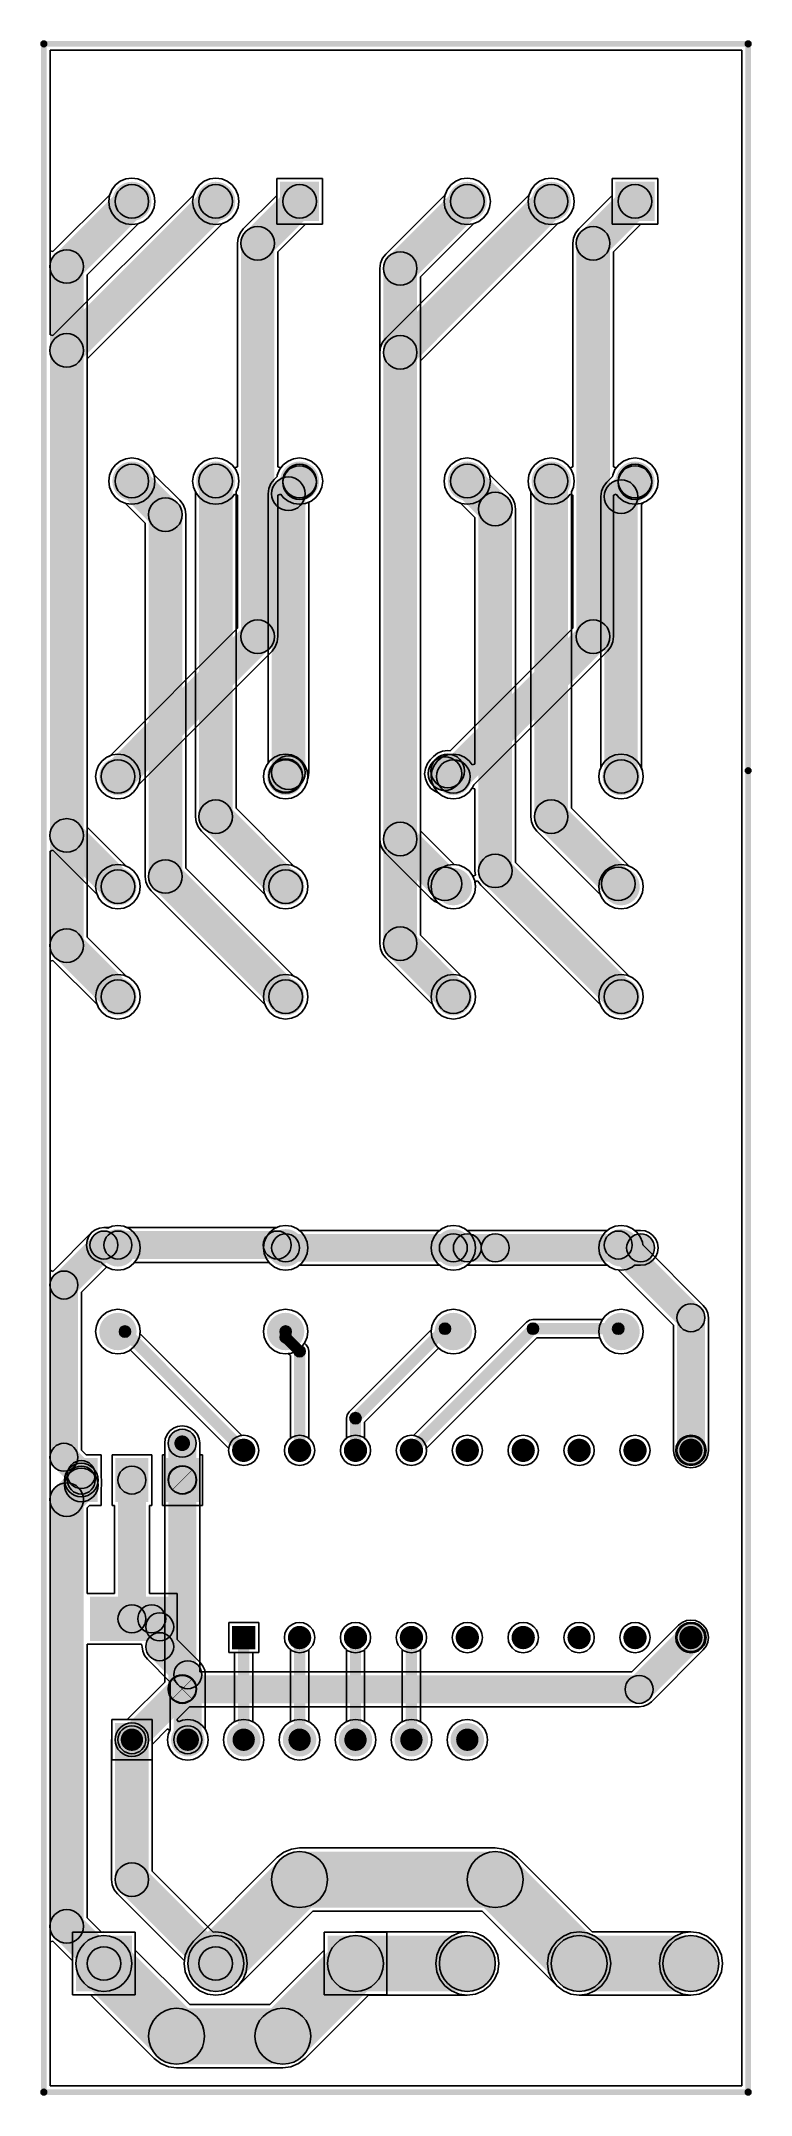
# Model space of a CAD drawing. Header units: millimetres. Extents: x -4.1 to 28.1, y -16.1 to 77.1.
import ezdxf

# ---------------------------------------------------------------- set-up
doc = ezdxf.new("R2010")
doc.units = ezdxf.units.MM
for name, color, linetype in [('BottomLayer', 5, 'Continuous'), ('KeepOutLayer', 6, 'Continuous'), ('PadHoleLayer', 156, 'Continuous'), ('TopLayer', 1, 'Continuous'), ('ViaHoleLayer', 16, 'Continuous')]:
    doc.layers.add(name, color=color, linetype=linetype)

msp = doc.modelspace()

# ---------------------------------------------------------------- hatches: boundary and pattern name
at = {"layer": 'BottomLayer'}
for points in [[(-2.42, 62.543), (-3.497, 63.62), (3.271, 70.389), (4.349, 69.311)], [(6.254, 67.406), (5.176, 68.484), (7.081, 70.389), (8.159, 69.311)], [(8.509, 68.961), (6.731, 68.961), (6.731, 70.739), (8.509, 70.739)], [(12.731, 62.453), (11.653, 63.531), (18.511, 70.389), (19.589, 69.311)], [(21.494, 67.406), (20.416, 68.484), (22.321, 70.389), (23.399, 69.311)], [(23.749, 68.961), (21.971, 68.961), (21.971, 70.739), (23.749, 70.739)], [(6.477, 50.085), (4.953, 50.085), (4.953, 67.945), (6.477, 67.945)], [(21.717, 50.085), (20.193, 50.085), (20.193, 67.945), (21.717, 67.945)], [(-2.197, 41.059), (-3.721, 41.059), (-3.721, 63.081), (-2.197, 63.081)], [(12.954, 40.894), (11.43, 40.894), (11.43, 62.992), (12.954, 62.992)], [(-0.096, 43.196), (-1.174, 44.274), (5.176, 50.624), (6.254, 49.546)], [(15.144, 43.196), (14.066, 44.274), (20.416, 50.624), (21.494, 49.546)], [(14.763, 43.323), (13.685, 44.401), (13.812, 44.528), (14.89, 43.45)], [(-3.497, 40.52), (-2.42, 41.597), (-0.096, 39.274), (-1.174, 38.196)], [(11.653, 40.355), (12.731, 41.433), (14.763, 39.401), (13.685, 38.323)], [(-1.27, 21.827), (-1.27, 23.097), (-0.635, 23.097), (-0.635, 21.827)], [(-0.635, 21.827), (-0.635, 23.097), (6.604, 23.097), (6.604, 21.827)], [(6.985, 21.7), (6.985, 22.97), (14.605, 22.97), (14.605, 21.7)], [(15.24, 21.7), (15.24, 22.97), (16.51, 22.97), (16.51, 21.7)], [(16.51, 21.7), (16.51, 22.97), (23.114, 22.97), (23.114, 21.7)], [(2.921, 2.314), (1.651, 2.314), (1.651, 13.462), (2.921, 13.462)], [(4.55, 4.11), (4.55, 5.17), (5.61, 5.17), (5.61, 4.11)], [(23.495, 1.837), (22.597, 2.735), (24.951, 5.089), (25.849, 4.191)], [(2.286, 1.651), (2.286, 2.921), (23.046, 2.921), (23.046, 1.651)], [(0.449, -0.449), (-0.449, 0.449), (1.837, 2.735), (2.735, 1.837)], [(1.837, 1.865), (2.735, 2.763), (2.749, 2.749), (1.851, 1.851)], [(2.735, 1.837), (1.837, 2.735), (1.851, 2.749), (2.749, 1.851)], [(-0.762, 0.762), (0.762, 0.762), (0.762, -0.762), (-0.762, -0.762)], [(4.708, -11.058), (2.912, -9.262), (6.722, -5.452), (8.518, -7.248)], [(7.62, -7.62), (7.62, -5.08), (16.51, -5.08), (16.51, -7.62)], [(15.612, -7.248), (17.408, -5.452), (21.218, -9.262), (19.422, -11.058)], [(-2.54, -8.89), (0, -8.89), (0, -11.43), (-2.54, -11.43)], [(-2.168, -11.058), (-0.372, -9.262), (2.93, -12.564), (1.134, -14.36)], [(7.756, -14.36), (5.96, -12.564), (9.262, -9.262), (11.058, -11.058)], [(8.89, -8.89), (11.43, -8.89), (11.43, -11.43), (8.89, -11.43)], [(10.16, -11.43), (10.16, -8.89), (15.24, -8.89), (15.24, -11.43)], [(20.32, -11.43), (20.32, -8.89), (25.4, -8.89), (25.4, -11.43)], [(2.032, -14.732), (2.032, -12.192), (6.858, -12.192), (6.858, -14.732)]]:
    msp.add_hatch(color=5, dxfattribs=at).paths.add_polyline_path(points)
h = msp.add_hatch(color=5, dxfattribs=at)
edge = h.paths.add_edge_path()
edge.add_arc((0, 69.85), 0.889, 0, 360)
h = msp.add_hatch(color=5, dxfattribs=at)
edge = h.paths.add_edge_path()
edge.add_arc((3.81, 69.85), 0.889, 0, 360)
h = msp.add_hatch(color=5, dxfattribs=at)
edge = h.paths.add_edge_path()
edge.add_arc((3.81, 69.85), 0.762, 0, 360)
h = msp.add_hatch(color=5, dxfattribs=at)
edge = h.paths.add_edge_path()
edge.add_arc((7.62, 69.85), 0.762, 0, 360)
h = msp.add_hatch(color=5, dxfattribs=at)
edge = h.paths.add_edge_path()
edge.add_arc((15.24, 69.85), 0.889, 0, 360)
h = msp.add_hatch(color=5, dxfattribs=at)
edge = h.paths.add_edge_path()
edge.add_arc((19.05, 69.85), 0.889, 0, 360)
h = msp.add_hatch(color=5, dxfattribs=at)
edge = h.paths.add_edge_path()
edge.add_arc((19.05, 69.85), 0.762, 0, 360)
h = msp.add_hatch(color=5, dxfattribs=at)
edge = h.paths.add_edge_path()
edge.add_arc((22.86, 69.85), 0.762, 0, 360)
h = msp.add_hatch(color=5, dxfattribs=at)
edge = h.paths.add_edge_path()
edge.add_arc((5.715, 67.945), 0.762, 0, 360)
h = msp.add_hatch(color=5, dxfattribs=at)
edge = h.paths.add_edge_path()
edge.add_arc((5.715, 67.945), 0.762, 0, 360)
h = msp.add_hatch(color=5, dxfattribs=at)
edge = h.paths.add_edge_path()
edge.add_arc((20.955, 67.945), 0.762, 0, 360)
h = msp.add_hatch(color=5, dxfattribs=at)
edge = h.paths.add_edge_path()
edge.add_arc((20.955, 67.945), 0.762, 0, 360)
h = msp.add_hatch(color=5, dxfattribs=at)
edge = h.paths.add_edge_path()
edge.add_arc((-2.959, 63.081), 0.762, 0, 360)
h = msp.add_hatch(color=5, dxfattribs=at)
edge = h.paths.add_edge_path()
edge.add_arc((-2.959, 63.081), 0.762, 0, 360)
h = msp.add_hatch(color=5, dxfattribs=at)
edge = h.paths.add_edge_path()
edge.add_arc((12.192, 62.992), 0.762, 0, 360)
h = msp.add_hatch(color=5, dxfattribs=at)
edge = h.paths.add_edge_path()
edge.add_arc((12.192, 62.992), 0.762, 0, 360)
h = msp.add_hatch(color=5, dxfattribs=at)
edge = h.paths.add_edge_path()
edge.add_arc((0, 57.15), 0.889, 0, 360)
h = msp.add_hatch(color=5, dxfattribs=at)
edge = h.paths.add_edge_path()
edge.add_arc((3.81, 57.15), 0.889, 0, 360)
h = msp.add_hatch(color=5, dxfattribs=at)
edge = h.paths.add_edge_path()
edge.add_arc((7.62, 57.15), 0.889, 0, 360)
h = msp.add_hatch(color=5, dxfattribs=at)
edge = h.paths.add_edge_path()
edge.add_arc((15.24, 57.15), 0.889, 0, 360)
h = msp.add_hatch(color=5, dxfattribs=at)
edge = h.paths.add_edge_path()
edge.add_arc((19.05, 57.15), 0.889, 0, 360)
h = msp.add_hatch(color=5, dxfattribs=at)
edge = h.paths.add_edge_path()
edge.add_arc((22.86, 57.15), 0.889, 0, 360)
h = msp.add_hatch(color=5, dxfattribs=at)
edge = h.paths.add_edge_path()
edge.add_arc((5.715, 50.085), 0.762, 0, 360)
h = msp.add_hatch(color=5, dxfattribs=at)
edge = h.paths.add_edge_path()
edge.add_arc((5.715, 50.085), 0.762, 0, 360)
h = msp.add_hatch(color=5, dxfattribs=at)
edge = h.paths.add_edge_path()
edge.add_arc((20.955, 50.085), 0.762, 0, 360)
h = msp.add_hatch(color=5, dxfattribs=at)
edge = h.paths.add_edge_path()
edge.add_arc((20.955, 50.085), 0.762, 0, 360)
h = msp.add_hatch(color=5, dxfattribs=at)
edge = h.paths.add_edge_path()
edge.add_arc((-0.635, 43.735), 0.85, 0, 360)
h = msp.add_hatch(color=5, dxfattribs=at)
edge = h.paths.add_edge_path()
edge.add_arc((-0.635, 43.735), 0.762, 0, 360)
h = msp.add_hatch(color=5, dxfattribs=at)
edge = h.paths.add_edge_path()
edge.add_arc((6.985, 43.735), 0.85, 0, 360)
h = msp.add_hatch(color=5, dxfattribs=at)
edge = h.paths.add_edge_path()
edge.add_arc((14.224, 43.862), 0.762, 0, 360)
h = msp.add_hatch(color=5, dxfattribs=at)
edge = h.paths.add_edge_path()
edge.add_arc((14.351, 43.989), 0.762, 0, 360)
h = msp.add_hatch(color=5, dxfattribs=at)
edge = h.paths.add_edge_path()
edge.add_arc((14.605, 43.735), 0.85, 0, 360)
h = msp.add_hatch(color=5, dxfattribs=at)
edge = h.paths.add_edge_path()
edge.add_arc((14.605, 43.735), 0.762, 0, 360)
h = msp.add_hatch(color=5, dxfattribs=at)
edge = h.paths.add_edge_path()
edge.add_arc((22.225, 43.735), 0.85, 0, 360)
h = msp.add_hatch(color=5, dxfattribs=at)
edge = h.paths.add_edge_path()
edge.add_arc((-2.959, 41.059), 0.762, 0, 360)
h = msp.add_hatch(color=5, dxfattribs=at)
edge = h.paths.add_edge_path()
edge.add_arc((-2.959, 41.059), 0.762, 0, 360)
h = msp.add_hatch(color=5, dxfattribs=at)
edge = h.paths.add_edge_path()
edge.add_arc((12.192, 40.894), 0.762, 0, 360)
h = msp.add_hatch(color=5, dxfattribs=at)
edge = h.paths.add_edge_path()
edge.add_arc((12.192, 40.894), 0.762, 0, 360)
h = msp.add_hatch(color=5, dxfattribs=at)
edge = h.paths.add_edge_path()
edge.add_arc((-0.635, 38.735), 0.85, 0, 360)
h = msp.add_hatch(color=5, dxfattribs=at)
edge = h.paths.add_edge_path()
edge.add_arc((-0.635, 38.735), 0.762, 0, 360)
h = msp.add_hatch(color=5, dxfattribs=at)
edge = h.paths.add_edge_path()
edge.add_arc((6.985, 38.735), 0.85, 0, 360)
h = msp.add_hatch(color=5, dxfattribs=at)
edge = h.paths.add_edge_path()
edge.add_arc((14.224, 38.862), 0.762, 0, 360)
h = msp.add_hatch(color=5, dxfattribs=at)
edge = h.paths.add_edge_path()
edge.add_arc((14.605, 38.735), 0.85, 0, 360)
h = msp.add_hatch(color=5, dxfattribs=at)
edge = h.paths.add_edge_path()
edge.add_arc((22.225, 38.735), 0.85, 0, 360)
h = msp.add_hatch(color=5, dxfattribs=at)
edge = h.paths.add_edge_path()
edge.add_arc((-0.635, 33.735), 0.85, 0, 360)
h = msp.add_hatch(color=5, dxfattribs=at)
edge = h.paths.add_edge_path()
edge.add_arc((6.985, 33.735), 0.85, 0, 360)
h = msp.add_hatch(color=5, dxfattribs=at)
edge = h.paths.add_edge_path()
edge.add_arc((14.605, 33.735), 0.85, 0, 360)
h = msp.add_hatch(color=5, dxfattribs=at)
edge = h.paths.add_edge_path()
edge.add_arc((22.225, 33.735), 0.85, 0, 360)
h = msp.add_hatch(color=5, dxfattribs=at)
edge = h.paths.add_edge_path()
edge.add_arc((-1.27, 22.462), 0.635, 0, 360)
h = msp.add_hatch(color=5, dxfattribs=at)
edge = h.paths.add_edge_path()
edge.add_arc((-0.635, 22.335), 0.85, 0, 360)
h = msp.add_hatch(color=5, dxfattribs=at)
edge = h.paths.add_edge_path()
edge.add_arc((-0.635, 22.462), 0.635, 0, 360)
h = msp.add_hatch(color=5, dxfattribs=at)
edge = h.paths.add_edge_path()
edge.add_arc((-0.635, 22.462), 0.635, 0, 360)
h = msp.add_hatch(color=5, dxfattribs=at)
edge = h.paths.add_edge_path()
edge.add_arc((6.604, 22.462), 0.635, 0, 360)
h = msp.add_hatch(color=5, dxfattribs=at)
edge = h.paths.add_edge_path()
edge.add_arc((6.985, 22.335), 0.85, 0, 360)
h = msp.add_hatch(color=5, dxfattribs=at)
edge = h.paths.add_edge_path()
edge.add_arc((6.985, 22.335), 0.635, 0, 360)
h = msp.add_hatch(color=5, dxfattribs=at)
edge = h.paths.add_edge_path()
edge.add_arc((14.605, 22.335), 0.85, 0, 360)
h = msp.add_hatch(color=5, dxfattribs=at)
edge = h.paths.add_edge_path()
edge.add_arc((14.605, 22.335), 0.635, 0, 360)
h = msp.add_hatch(color=5, dxfattribs=at)
edge = h.paths.add_edge_path()
edge.add_arc((15.24, 22.335), 0.635, 0, 360)
h = msp.add_hatch(color=5, dxfattribs=at)
edge = h.paths.add_edge_path()
edge.add_arc((16.51, 22.335), 0.635, 0, 360)
h = msp.add_hatch(color=5, dxfattribs=at)
edge = h.paths.add_edge_path()
edge.add_arc((16.51, 22.335), 0.635, 0, 360)
h = msp.add_hatch(color=5, dxfattribs=at)
edge = h.paths.add_edge_path()
edge.add_arc((22.225, 22.335), 0.85, 0, 360)
h = msp.add_hatch(color=5, dxfattribs=at)
edge = h.paths.add_edge_path()
edge.add_arc((23.114, 22.335), 0.635, 0, 360)
h = msp.add_hatch(color=5, dxfattribs=at)
edge = h.paths.add_edge_path()
edge.add_arc((-0.635, 18.535), 0.85, 0, 360)
h = msp.add_hatch(color=5, dxfattribs=at)
edge = h.paths.add_edge_path()
edge.add_arc((6.985, 18.535), 0.85, 0, 360)
h = msp.add_hatch(color=5, dxfattribs=at)
edge = h.paths.add_edge_path()
edge.add_arc((14.605, 18.535), 0.85, 0, 360)
h = msp.add_hatch(color=5, dxfattribs=at)
edge = h.paths.add_edge_path()
edge.add_arc((22.225, 18.535), 0.85, 0, 360)
h = msp.add_hatch(color=5, dxfattribs=at)
edge = h.paths.add_edge_path()
edge.add_arc((2.286, 13.462), 0.635, 0, 360)
h = msp.add_hatch(color=5, dxfattribs=at)
edge = h.paths.add_edge_path()
edge.add_arc((2.286, 13.462), 0.635, 0, 360)
h = msp.add_hatch(color=5, dxfattribs=at)
edge = h.paths.add_edge_path()
edge.add_arc((5.08, 13.14), 0.53, 0, 360)
h = msp.add_hatch(color=5, dxfattribs=at)
edge = h.paths.add_edge_path()
edge.add_arc((7.62, 13.14), 0.53, 0, 360)
h = msp.add_hatch(color=5, dxfattribs=at)
edge = h.paths.add_edge_path()
edge.add_arc((10.16, 13.14), 0.53, 0, 360)
h = msp.add_hatch(color=5, dxfattribs=at)
edge = h.paths.add_edge_path()
edge.add_arc((12.7, 13.14), 0.53, 0, 360)
h = msp.add_hatch(color=5, dxfattribs=at)
edge = h.paths.add_edge_path()
edge.add_arc((15.24, 13.14), 0.53, 0, 360)
h = msp.add_hatch(color=5, dxfattribs=at)
edge = h.paths.add_edge_path()
edge.add_arc((17.78, 13.14), 0.53, 0, 360)
h = msp.add_hatch(color=5, dxfattribs=at)
edge = h.paths.add_edge_path()
edge.add_arc((20.32, 13.14), 0.53, 0, 360)
h = msp.add_hatch(color=5, dxfattribs=at)
edge = h.paths.add_edge_path()
edge.add_arc((22.86, 13.14), 0.53, 0, 360)
h = msp.add_hatch(color=5, dxfattribs=at)
edge = h.paths.add_edge_path()
edge.add_arc((25.4, 13.14), 0.53, 0, 360)
h = msp.add_hatch(color=5, dxfattribs=at)
edge = h.paths.add_edge_path()
edge.add_arc((7.62, 4.64), 0.53, 0, 360)
h = msp.add_hatch(color=5, dxfattribs=at)
edge = h.paths.add_edge_path()
edge.add_arc((10.16, 4.64), 0.53, 0, 360)
h = msp.add_hatch(color=5, dxfattribs=at)
edge = h.paths.add_edge_path()
edge.add_arc((12.7, 4.64), 0.53, 0, 360)
h = msp.add_hatch(color=5, dxfattribs=at)
edge = h.paths.add_edge_path()
edge.add_arc((15.24, 4.64), 0.53, 0, 360)
h = msp.add_hatch(color=5, dxfattribs=at)
edge = h.paths.add_edge_path()
edge.add_arc((17.78, 4.64), 0.53, 0, 360)
h = msp.add_hatch(color=5, dxfattribs=at)
edge = h.paths.add_edge_path()
edge.add_arc((20.32, 4.64), 0.53, 0, 360)
h = msp.add_hatch(color=5, dxfattribs=at)
edge = h.paths.add_edge_path()
edge.add_arc((22.86, 4.64), 0.53, 0, 360)
h = msp.add_hatch(color=5, dxfattribs=at)
edge = h.paths.add_edge_path()
edge.add_arc((25.4, 4.64), 0.635, 0, 360)
h = msp.add_hatch(color=5, dxfattribs=at)
edge = h.paths.add_edge_path()
edge.add_arc((25.4, 4.64), 0.53, 0, 360)
h = msp.add_hatch(color=5, dxfattribs=at)
edge = h.paths.add_edge_path()
edge.add_arc((2.286, 2.314), 0.635, 0, 360)
h = msp.add_hatch(color=5, dxfattribs=at)
edge = h.paths.add_edge_path()
edge.add_arc((2.286, 2.314), 0.635, 0, 360)
h = msp.add_hatch(color=5, dxfattribs=at)
edge = h.paths.add_edge_path()
edge.add_arc((2.286, 2.286), 0.635, 0, 360)
h = msp.add_hatch(color=5, dxfattribs=at)
edge = h.paths.add_edge_path()
edge.add_arc((2.286, 2.286), 0.635, 0, 360)
h = msp.add_hatch(color=5, dxfattribs=at)
edge = h.paths.add_edge_path()
edge.add_arc((2.286, 2.286), 0.635, 0, 360)
h = msp.add_hatch(color=5, dxfattribs=at)
edge = h.paths.add_edge_path()
edge.add_arc((2.3, 2.3), 0.635, 0, 360)
h = msp.add_hatch(color=5, dxfattribs=at)
edge = h.paths.add_edge_path()
edge.add_arc((2.3, 2.3), 0.635, 0, 360)
h = msp.add_hatch(color=5, dxfattribs=at)
edge = h.paths.add_edge_path()
edge.add_arc((23.046, 2.286), 0.635, 0, 360)
h = msp.add_hatch(color=5, dxfattribs=at)
edge = h.paths.add_edge_path()
edge.add_arc((23.046, 2.286), 0.635, 0, 360)
h = msp.add_hatch(color=5, dxfattribs=at)
edge = h.paths.add_edge_path()
edge.add_arc((0, 0), 0.635, 0, 360)
h = msp.add_hatch(color=5, dxfattribs=at)
edge = h.paths.add_edge_path()
edge.add_arc((2.54, 0), 0.762, 0, 360)
h = msp.add_hatch(color=5, dxfattribs=at)
edge = h.paths.add_edge_path()
edge.add_arc((5.08, 0), 0.762, 0, 360)
h = msp.add_hatch(color=5, dxfattribs=at)
edge = h.paths.add_edge_path()
edge.add_arc((7.62, 0), 0.762, 0, 360)
h = msp.add_hatch(color=5, dxfattribs=at)
edge = h.paths.add_edge_path()
edge.add_arc((10.16, 0), 0.762, 0, 360)
h = msp.add_hatch(color=5, dxfattribs=at)
edge = h.paths.add_edge_path()
edge.add_arc((12.7, 0), 0.762, 0, 360)
h = msp.add_hatch(color=5, dxfattribs=at)
edge = h.paths.add_edge_path()
edge.add_arc((15.24, 0), 0.762, 0, 360)
h = msp.add_hatch(color=5, dxfattribs=at)
edge = h.paths.add_edge_path()
edge.add_arc((7.62, -6.35), 1.27, 0, 360)
h = msp.add_hatch(color=5, dxfattribs=at)
edge = h.paths.add_edge_path()
edge.add_arc((7.62, -6.35), 1.27, 0, 360)
h = msp.add_hatch(color=5, dxfattribs=at)
edge = h.paths.add_edge_path()
edge.add_arc((16.51, -6.35), 1.27, 0, 360)
h = msp.add_hatch(color=5, dxfattribs=at)
edge = h.paths.add_edge_path()
edge.add_arc((16.51, -6.35), 1.27, 0, 360)
h = msp.add_hatch(color=5, dxfattribs=at)
edge = h.paths.add_edge_path()
edge.add_arc((-1.27, -10.16), 1.27, 0, 360)
h = msp.add_hatch(color=5, dxfattribs=at)
edge = h.paths.add_edge_path()
edge.add_arc((3.81, -10.16), 1.27, 0, 360)
h = msp.add_hatch(color=5, dxfattribs=at)
edge = h.paths.add_edge_path()
edge.add_arc((3.81, -10.16), 1.27, 0, 360)
h = msp.add_hatch(color=5, dxfattribs=at)
edge = h.paths.add_edge_path()
edge.add_arc((10.16, -10.16), 1.27, 0, 360)
h = msp.add_hatch(color=5, dxfattribs=at)
edge = h.paths.add_edge_path()
edge.add_arc((10.16, -10.16), 1.27, 0, 360)
h = msp.add_hatch(color=5, dxfattribs=at)
edge = h.paths.add_edge_path()
edge.add_arc((15.24, -10.16), 1.27, 0, 360)
h = msp.add_hatch(color=5, dxfattribs=at)
edge = h.paths.add_edge_path()
edge.add_arc((15.24, -10.16), 1.27, 0, 360)
h = msp.add_hatch(color=5, dxfattribs=at)
edge = h.paths.add_edge_path()
edge.add_arc((20.32, -10.16), 1.27, 0, 360)
h = msp.add_hatch(color=5, dxfattribs=at)
edge = h.paths.add_edge_path()
edge.add_arc((20.32, -10.16), 1.27, 0, 360)
h = msp.add_hatch(color=5, dxfattribs=at)
edge = h.paths.add_edge_path()
edge.add_arc((20.32, -10.16), 1.27, 0, 360)
h = msp.add_hatch(color=5, dxfattribs=at)
edge = h.paths.add_edge_path()
edge.add_arc((25.4, -10.16), 1.27, 0, 360)
h = msp.add_hatch(color=5, dxfattribs=at)
edge = h.paths.add_edge_path()
edge.add_arc((25.4, -10.16), 1.27, 0, 360)
h = msp.add_hatch(color=5, dxfattribs=at)
edge = h.paths.add_edge_path()
edge.add_arc((2.032, -13.462), 1.27, 0, 360)
h = msp.add_hatch(color=5, dxfattribs=at)
edge = h.paths.add_edge_path()
edge.add_arc((2.032, -13.462), 1.27, 0, 360)
h = msp.add_hatch(color=5, dxfattribs=at)
edge = h.paths.add_edge_path()
edge.add_arc((6.858, -13.462), 1.27, 0, 360)
h = msp.add_hatch(color=5, dxfattribs=at)
edge = h.paths.add_edge_path()
edge.add_arc((6.858, -13.462), 1.27, 0, 360)
at = {"layer": 'KeepOutLayer'}
h = msp.add_hatch(color=6, dxfattribs=at)
edge = h.paths.add_edge_path()
edge.add_arc((-4, 77), 0.127, 0, 360)
h = msp.add_hatch(color=6, dxfattribs=at)
edge = h.paths.add_edge_path()
edge.add_arc((-4, 77), 0.127, 0, 360)
for points in [[(-3.873, -16), (-4.127, -16), (-4.127, 77), (-3.873, 77)], [(-4, 76.873), (-4, 77.127), (28, 77.127), (28, 76.873)], [(28.127, 44), (27.873, 44), (27.873, 77), (28.127, 77)], [(28.127, -16), (27.873, -16), (27.873, 44), (28.127, 44)], [(-4, -16.127), (-4, -15.873), (28, -15.873), (28, -16.127)]]:
    msp.add_hatch(color=6, dxfattribs=at).paths.add_polyline_path(points)
h = msp.add_hatch(color=6, dxfattribs=at)
edge = h.paths.add_edge_path()
edge.add_arc((28, 77), 0.127, 0, 360)
h = msp.add_hatch(color=6, dxfattribs=at)
edge = h.paths.add_edge_path()
edge.add_arc((28, 77), 0.127, 0, 360)
h = msp.add_hatch(color=6, dxfattribs=at)
edge = h.paths.add_edge_path()
edge.add_arc((28, 44), 0.127, 0, 360)
h = msp.add_hatch(color=6, dxfattribs=at)
edge = h.paths.add_edge_path()
edge.add_arc((28, 44), 0.127, 0, 360)
h = msp.add_hatch(color=6, dxfattribs=at)
edge = h.paths.add_edge_path()
edge.add_arc((-4, -16), 0.127, 0, 360)
h = msp.add_hatch(color=6, dxfattribs=at)
edge = h.paths.add_edge_path()
edge.add_arc((-4, -16), 0.127, 0, 360)
h = msp.add_hatch(color=6, dxfattribs=at)
edge = h.paths.add_edge_path()
edge.add_arc((28, -16), 0.127, 0, 360)
h = msp.add_hatch(color=6, dxfattribs=at)
edge = h.paths.add_edge_path()
edge.add_arc((28, -16), 0.127, 0, 360)
at = {"layer": 'PadHoleLayer'}
h = msp.add_hatch(color=156, dxfattribs=at)
edge = h.paths.add_edge_path()
edge.add_arc((0, 69.85), 0.635, 0, 360)
h = msp.add_hatch(color=156, dxfattribs=at)
edge = h.paths.add_edge_path()
edge.add_arc((3.81, 69.85), 0.635, 0, 360)
h = msp.add_hatch(color=156, dxfattribs=at)
edge = h.paths.add_edge_path()
edge.add_arc((7.62, 69.85), 0.635, 0, 360)
h = msp.add_hatch(color=156, dxfattribs=at)
edge = h.paths.add_edge_path()
edge.add_arc((15.24, 69.85), 0.635, 0, 360)
h = msp.add_hatch(color=156, dxfattribs=at)
edge = h.paths.add_edge_path()
edge.add_arc((19.05, 69.85), 0.635, 0, 360)
h = msp.add_hatch(color=156, dxfattribs=at)
edge = h.paths.add_edge_path()
edge.add_arc((22.86, 69.85), 0.635, 0, 360)
h = msp.add_hatch(color=156, dxfattribs=at)
edge = h.paths.add_edge_path()
edge.add_arc((0, 57.15), 0.635, 0, 360)
h = msp.add_hatch(color=156, dxfattribs=at)
edge = h.paths.add_edge_path()
edge.add_arc((3.81, 57.15), 0.635, 0, 360)
h = msp.add_hatch(color=156, dxfattribs=at)
edge = h.paths.add_edge_path()
edge.add_arc((7.62, 57.15), 0.635, 0, 360)
h = msp.add_hatch(color=156, dxfattribs=at)
edge = h.paths.add_edge_path()
edge.add_arc((15.24, 57.15), 0.635, 0, 360)
h = msp.add_hatch(color=156, dxfattribs=at)
edge = h.paths.add_edge_path()
edge.add_arc((19.05, 57.15), 0.635, 0, 360)
h = msp.add_hatch(color=156, dxfattribs=at)
edge = h.paths.add_edge_path()
edge.add_arc((22.86, 57.15), 0.635, 0, 360)
h = msp.add_hatch(color=156, dxfattribs=at)
edge = h.paths.add_edge_path()
edge.add_arc((-0.635, 43.735), 0.65, 0, 360)
h = msp.add_hatch(color=156, dxfattribs=at)
edge = h.paths.add_edge_path()
edge.add_arc((6.985, 43.735), 0.65, 0, 360)
h = msp.add_hatch(color=156, dxfattribs=at)
edge = h.paths.add_edge_path()
edge.add_arc((14.605, 43.735), 0.65, 0, 360)
h = msp.add_hatch(color=156, dxfattribs=at)
edge = h.paths.add_edge_path()
edge.add_arc((22.225, 43.735), 0.65, 0, 360)
h = msp.add_hatch(color=156, dxfattribs=at)
edge = h.paths.add_edge_path()
edge.add_arc((-0.635, 38.735), 0.65, 0, 360)
h = msp.add_hatch(color=156, dxfattribs=at)
edge = h.paths.add_edge_path()
edge.add_arc((6.985, 38.735), 0.65, 0, 360)
h = msp.add_hatch(color=156, dxfattribs=at)
edge = h.paths.add_edge_path()
edge.add_arc((14.605, 38.735), 0.65, 0, 360)
h = msp.add_hatch(color=156, dxfattribs=at)
edge = h.paths.add_edge_path()
edge.add_arc((22.225, 38.735), 0.65, 0, 360)
h = msp.add_hatch(color=156, dxfattribs=at)
edge = h.paths.add_edge_path()
edge.add_arc((-0.635, 33.735), 0.65, 0, 360)
h = msp.add_hatch(color=156, dxfattribs=at)
edge = h.paths.add_edge_path()
edge.add_arc((6.985, 33.735), 0.65, 0, 360)
h = msp.add_hatch(color=156, dxfattribs=at)
edge = h.paths.add_edge_path()
edge.add_arc((14.605, 33.735), 0.65, 0, 360)
h = msp.add_hatch(color=156, dxfattribs=at)
edge = h.paths.add_edge_path()
edge.add_arc((22.225, 33.735), 0.65, 0, 360)
h = msp.add_hatch(color=156, dxfattribs=at)
edge = h.paths.add_edge_path()
edge.add_arc((-0.635, 22.335), 0.65, 0, 360)
h = msp.add_hatch(color=156, dxfattribs=at)
edge = h.paths.add_edge_path()
edge.add_arc((6.985, 22.335), 0.65, 0, 360)
h = msp.add_hatch(color=156, dxfattribs=at)
edge = h.paths.add_edge_path()
edge.add_arc((14.605, 22.335), 0.65, 0, 360)
h = msp.add_hatch(color=156, dxfattribs=at)
edge = h.paths.add_edge_path()
edge.add_arc((22.225, 22.335), 0.65, 0, 360)
h = msp.add_hatch(color=156, dxfattribs=at)
edge = h.paths.add_edge_path()
edge.add_arc((-0.635, 18.535), 0.65, 0, 360)
h = msp.add_hatch(color=156, dxfattribs=at)
edge = h.paths.add_edge_path()
edge.add_arc((6.985, 18.535), 0.65, 0, 360)
h = msp.add_hatch(color=156, dxfattribs=at)
edge = h.paths.add_edge_path()
edge.add_arc((14.605, 18.535), 0.65, 0, 360)
h = msp.add_hatch(color=156, dxfattribs=at)
edge = h.paths.add_edge_path()
edge.add_arc((22.225, 18.535), 0.65, 0, 360)
h = msp.add_hatch(color=156, dxfattribs=at)
edge = h.paths.add_edge_path()
edge.add_arc((5.08, 13.14), 0.33, 0, 360)
h = msp.add_hatch(color=156, dxfattribs=at)
edge = h.paths.add_edge_path()
edge.add_arc((7.62, 13.14), 0.33, 0, 360)
h = msp.add_hatch(color=156, dxfattribs=at)
edge = h.paths.add_edge_path()
edge.add_arc((10.16, 13.14), 0.33, 0, 360)
h = msp.add_hatch(color=156, dxfattribs=at)
edge = h.paths.add_edge_path()
edge.add_arc((12.7, 13.14), 0.33, 0, 360)
h = msp.add_hatch(color=156, dxfattribs=at)
edge = h.paths.add_edge_path()
edge.add_arc((15.24, 13.14), 0.33, 0, 360)
h = msp.add_hatch(color=156, dxfattribs=at)
edge = h.paths.add_edge_path()
edge.add_arc((17.78, 13.14), 0.33, 0, 360)
h = msp.add_hatch(color=156, dxfattribs=at)
edge = h.paths.add_edge_path()
edge.add_arc((20.32, 13.14), 0.33, 0, 360)
h = msp.add_hatch(color=156, dxfattribs=at)
edge = h.paths.add_edge_path()
edge.add_arc((22.86, 13.14), 0.33, 0, 360)
h = msp.add_hatch(color=156, dxfattribs=at)
edge = h.paths.add_edge_path()
edge.add_arc((25.4, 13.14), 0.33, 0, 360)
h = msp.add_hatch(color=156, dxfattribs=at)
edge = h.paths.add_edge_path()
edge.add_arc((5.08, 4.64), 0.33, 0, 360)
h = msp.add_hatch(color=156, dxfattribs=at)
edge = h.paths.add_edge_path()
edge.add_arc((7.62, 4.64), 0.33, 0, 360)
h = msp.add_hatch(color=156, dxfattribs=at)
edge = h.paths.add_edge_path()
edge.add_arc((10.16, 4.64), 0.33, 0, 360)
h = msp.add_hatch(color=156, dxfattribs=at)
edge = h.paths.add_edge_path()
edge.add_arc((12.7, 4.64), 0.33, 0, 360)
h = msp.add_hatch(color=156, dxfattribs=at)
edge = h.paths.add_edge_path()
edge.add_arc((15.24, 4.64), 0.33, 0, 360)
h = msp.add_hatch(color=156, dxfattribs=at)
edge = h.paths.add_edge_path()
edge.add_arc((17.78, 4.64), 0.33, 0, 360)
h = msp.add_hatch(color=156, dxfattribs=at)
edge = h.paths.add_edge_path()
edge.add_arc((20.32, 4.64), 0.33, 0, 360)
h = msp.add_hatch(color=156, dxfattribs=at)
edge = h.paths.add_edge_path()
edge.add_arc((22.86, 4.64), 0.33, 0, 360)
h = msp.add_hatch(color=156, dxfattribs=at)
edge = h.paths.add_edge_path()
edge.add_arc((25.4, 4.64), 0.33, 0, 360)
h = msp.add_hatch(color=156, dxfattribs=at)
edge = h.paths.add_edge_path()
edge.add_arc((0, 0), 0.508, 0, 360)
h = msp.add_hatch(color=156, dxfattribs=at)
edge = h.paths.add_edge_path()
edge.add_arc((2.54, 0), 0.508, 0, 360)
h = msp.add_hatch(color=156, dxfattribs=at)
edge = h.paths.add_edge_path()
edge.add_arc((5.08, 0), 0.508, 0, 360)
h = msp.add_hatch(color=156, dxfattribs=at)
edge = h.paths.add_edge_path()
edge.add_arc((7.62, 0), 0.508, 0, 360)
h = msp.add_hatch(color=156, dxfattribs=at)
edge = h.paths.add_edge_path()
edge.add_arc((10.16, 0), 0.508, 0, 360)
h = msp.add_hatch(color=156, dxfattribs=at)
edge = h.paths.add_edge_path()
edge.add_arc((12.7, 0), 0.508, 0, 360)
h = msp.add_hatch(color=156, dxfattribs=at)
edge = h.paths.add_edge_path()
edge.add_arc((15.24, 0), 0.508, 0, 360)
h = msp.add_hatch(color=156, dxfattribs=at)
edge = h.paths.add_edge_path()
edge.add_arc((-1.27, -10.16), 0.762, 0, 360)
h = msp.add_hatch(color=156, dxfattribs=at)
edge = h.paths.add_edge_path()
edge.add_arc((3.81, -10.16), 0.762, 0, 360)
h = msp.add_hatch(color=156, dxfattribs=at)
edge = h.paths.add_edge_path()
edge.add_arc((10.16, -10.16), 0.762, 0, 360)
h = msp.add_hatch(color=156, dxfattribs=at)
edge = h.paths.add_edge_path()
edge.add_arc((15.24, -10.16), 0.762, 0, 360)
h = msp.add_hatch(color=156, dxfattribs=at)
edge = h.paths.add_edge_path()
edge.add_arc((20.32, -10.16), 0.762, 0, 360)
h = msp.add_hatch(color=156, dxfattribs=at)
edge = h.paths.add_edge_path()
edge.add_arc((25.4, -10.16), 0.762, 0, 360)
at = {"layer": 'TopLayer'}
for points in [[(-2.42, 66.353), (-3.497, 67.43), (-0.539, 70.389), (0.539, 69.311)], [(8.509, 68.961), (6.731, 68.961), (6.731, 70.739), (8.509, 70.739)], [(12.731, 66.263), (11.653, 67.341), (14.701, 70.389), (15.779, 69.311)], [(23.749, 68.961), (21.971, 68.961), (21.971, 70.739), (23.749, 70.739)], [(-2.197, 36.059), (-3.721, 36.059), (-3.721, 66.891), (-2.197, 66.891)], [(12.954, 36.148), (11.43, 36.148), (11.43, 66.802), (12.954, 66.802)], [(-0.539, 56.611), (0.539, 57.689), (2.063, 56.165), (0.985, 55.087)], [(4.572, 41.91), (3.048, 41.91), (3.048, 57.15), (4.572, 57.15)], [(7.651, 56.034), (6.573, 57.112), (7.081, 57.62), (8.159, 56.542)], [(8.382, 57.081), (6.858, 57.081), (6.858, 57.15), (8.382, 57.15)], [(14.701, 56.611), (15.779, 57.689), (17.049, 56.419), (15.971, 55.341)], [(19.812, 41.91), (18.288, 41.91), (18.288, 57.15), (19.812, 57.15)], [(22.764, 55.907), (21.686, 56.985), (22.321, 57.62), (23.399, 56.542)], [(23.622, 57.081), (22.098, 57.081), (22.098, 57.15), (23.622, 57.15)], [(7.874, 43.91), (6.35, 43.91), (6.35, 56.573), (7.874, 56.573)], [(22.987, 43.735), (21.463, 43.735), (21.463, 56.446), (22.987, 56.446)], [(2.286, 39.196), (0.762, 39.196), (0.762, 55.626), (2.286, 55.626)], [(17.272, 39.45), (15.748, 39.45), (15.748, 55.88), (17.272, 55.88)], [(7.524, 43.244), (6.446, 44.321), (6.573, 44.448), (7.651, 43.371)], [(7.747, 43.735), (6.223, 43.735), (6.223, 43.783), (7.747, 43.783)], [(3.271, 41.371), (4.349, 42.449), (7.524, 39.274), (6.446, 38.196)], [(18.511, 41.371), (19.589, 42.449), (22.637, 39.401), (21.559, 38.323)], [(0.985, 38.657), (2.063, 39.735), (7.524, 34.274), (6.446, 33.196)], [(15.971, 38.911), (17.049, 39.989), (22.764, 34.274), (21.686, 33.196)], [(-3.497, 35.52), (-2.42, 36.597), (-0.096, 34.274), (-1.174, 33.196)], [(11.653, 35.609), (12.731, 36.687), (15.144, 34.274), (14.066, 33.196)], [(-2.637, 20.197), (-3.535, 21.095), (-1.719, 22.911), (-0.821, 22.013)], [(21.649, 22.013), (22.547, 22.911), (25.849, 19.609), (24.951, 18.711)], [(-2.451, 12.826), (-3.721, 12.826), (-3.721, 20.646), (-2.451, 20.646)], [(-0.495, 18.355), (-0.135, 18.715), (5.26, 13.32), (4.9, 12.96)], [(10.34, 14.418), (9.98, 14.778), (14.044, 18.842), (14.404, 18.482)], [(12.88, 12.96), (12.52, 13.32), (18.042, 18.842), (18.402, 18.482)], [(18.222, 18.408), (18.222, 18.916), (22.098, 18.916), (22.098, 18.408)], [(26.035, 13.14), (24.765, 13.14), (24.765, 19.16), (26.035, 19.16)], [(7.239, 18.276), (6.731, 18.276), (6.731, 18.535), (7.239, 18.535)], [(6.805, 18.097), (7.165, 18.456), (7.8, 17.821), (7.44, 17.462)], [(7.874, 13.14), (7.366, 13.14), (7.366, 17.641), (7.874, 17.641)], [(10.414, 13.14), (9.906, 13.14), (9.906, 14.598), (10.414, 14.598)], [(-3.535, 12.377), (-2.637, 13.275), (-1.851, 12.489), (-2.749, 11.591)], [(2.921, 11.804), (1.651, 11.804), (1.651, 13.462), (2.921, 13.462)], [(-1.55, 10.79), (-3.05, 10.79), (-3.05, 12.79), (-1.55, 12.79)], [(0.75, 10.79), (-0.75, 10.79), (-0.75, 12.79), (0.75, 12.79)], [(3.05, 10.79), (1.55, 10.79), (1.55, 12.79), (3.05, 12.79)], [(1.837, 11.355), (2.735, 12.253), (2.749, 12.239), (1.851, 11.341)], [(-2.42, 10.367), (-3.497, 11.444), (-2.839, 12.103), (-1.761, 11.025)], [(-1.538, 11.564), (-3.062, 11.564), (-3.062, 11.79), (-1.538, 11.79)], [(-1.665, 11.79), (-2.935, 11.79), (-2.935, 12.04), (-1.665, 12.04)], [(0.635, 5.49), (-0.635, 5.49), (-0.635, 11.79), (0.635, 11.79)], [(-2.197, -8.471), (-3.721, -8.471), (-3.721, 10.905), (-2.197, 10.905)], [(1.9, 4.49), (-1.9, 4.49), (-1.9, 6.49), (1.9, 6.49)], [(0, 4.855), (0, 6.125), (0.9, 6.125), (0.9, 4.855)], [(0.451, 5.041), (1.349, 5.939), (1.714, 5.574), (0.816, 4.676)], [(1.9, 4.225), (0.63, 4.225), (0.63, 5.125), (1.9, 5.125)], [(0.816, 3.776), (1.714, 4.674), (2.989, 3.399), (2.091, 2.501)], [(4.55, 4.11), (4.55, 5.17), (5.61, 5.17), (5.61, 4.11)], [(5.334, 0), (4.826, 0), (4.826, 4.64), (5.334, 4.64)], [(7.874, 0), (7.366, 0), (7.366, 4.64), (7.874, 4.64)], [(10.414, 0), (9.906, 0), (9.906, 4.64), (10.414, 4.64)], [(12.954, 0), (12.446, 0), (12.446, 4.64), (12.954, 4.64)], [(3.175, 0), (1.905, 0), (1.905, 2.95), (3.175, 2.95)], [(-0.762, 0.762), (0.762, 0.762), (0.762, -0.762), (-0.762, -0.762)], [(0.762, -6.35), (-0.762, -6.35), (-0.762, 0), (0.762, 0)], [(-0.539, -6.889), (0.539, -5.811), (4.349, -9.621), (3.271, -10.699)], [(-3.497, -9.01), (-2.42, -7.933), (-0.731, -9.621), (-1.809, -10.699)], [(-2.54, -8.89), (0, -8.89), (0, -11.43), (-2.54, -11.43)], [(8.89, -8.89), (11.43, -8.89), (11.43, -11.43), (8.89, -11.43)]]:
    msp.add_hatch(color=1, dxfattribs=at).paths.add_polyline_path(points)
h = msp.add_hatch(color=1, dxfattribs=at)
edge = h.paths.add_edge_path()
edge.add_arc((0, 69.85), 0.889, 0, 360)
h = msp.add_hatch(color=1, dxfattribs=at)
edge = h.paths.add_edge_path()
edge.add_arc((0, 69.85), 0.762, 0, 360)
h = msp.add_hatch(color=1, dxfattribs=at)
edge = h.paths.add_edge_path()
edge.add_arc((3.81, 69.85), 0.889, 0, 360)
h = msp.add_hatch(color=1, dxfattribs=at)
edge = h.paths.add_edge_path()
edge.add_arc((15.24, 69.85), 0.889, 0, 360)
h = msp.add_hatch(color=1, dxfattribs=at)
edge = h.paths.add_edge_path()
edge.add_arc((15.24, 69.85), 0.762, 0, 360)
h = msp.add_hatch(color=1, dxfattribs=at)
edge = h.paths.add_edge_path()
edge.add_arc((19.05, 69.85), 0.889, 0, 360)
h = msp.add_hatch(color=1, dxfattribs=at)
edge = h.paths.add_edge_path()
edge.add_arc((-2.959, 66.891), 0.762, 0, 360)
h = msp.add_hatch(color=1, dxfattribs=at)
edge = h.paths.add_edge_path()
edge.add_arc((-2.959, 66.891), 0.762, 0, 360)
h = msp.add_hatch(color=1, dxfattribs=at)
edge = h.paths.add_edge_path()
edge.add_arc((12.192, 66.802), 0.762, 0, 360)
h = msp.add_hatch(color=1, dxfattribs=at)
edge = h.paths.add_edge_path()
edge.add_arc((12.192, 66.802), 0.762, 0, 360)
h = msp.add_hatch(color=1, dxfattribs=at)
edge = h.paths.add_edge_path()
edge.add_arc((0, 57.15), 0.889, 0, 360)
h = msp.add_hatch(color=1, dxfattribs=at)
edge = h.paths.add_edge_path()
edge.add_arc((0, 57.15), 0.762, 0, 360)
h = msp.add_hatch(color=1, dxfattribs=at)
edge = h.paths.add_edge_path()
edge.add_arc((3.81, 57.15), 0.889, 0, 360)
h = msp.add_hatch(color=1, dxfattribs=at)
edge = h.paths.add_edge_path()
edge.add_arc((3.81, 57.15), 0.762, 0, 360)
h = msp.add_hatch(color=1, dxfattribs=at)
edge = h.paths.add_edge_path()
edge.add_arc((7.62, 57.15), 0.889, 0, 360)
h = msp.add_hatch(color=1, dxfattribs=at)
edge = h.paths.add_edge_path()
edge.add_arc((7.62, 57.15), 0.762, 0, 360)
h = msp.add_hatch(color=1, dxfattribs=at)
edge = h.paths.add_edge_path()
edge.add_arc((7.62, 57.081), 0.762, 0, 360)
h = msp.add_hatch(color=1, dxfattribs=at)
edge = h.paths.add_edge_path()
edge.add_arc((7.62, 57.081), 0.762, 0, 360)
h = msp.add_hatch(color=1, dxfattribs=at)
edge = h.paths.add_edge_path()
edge.add_arc((15.24, 57.15), 0.889, 0, 360)
h = msp.add_hatch(color=1, dxfattribs=at)
edge = h.paths.add_edge_path()
edge.add_arc((15.24, 57.15), 0.762, 0, 360)
h = msp.add_hatch(color=1, dxfattribs=at)
edge = h.paths.add_edge_path()
edge.add_arc((19.05, 57.15), 0.889, 0, 360)
h = msp.add_hatch(color=1, dxfattribs=at)
edge = h.paths.add_edge_path()
edge.add_arc((19.05, 57.15), 0.762, 0, 360)
h = msp.add_hatch(color=1, dxfattribs=at)
edge = h.paths.add_edge_path()
edge.add_arc((22.86, 57.15), 0.889, 0, 360)
h = msp.add_hatch(color=1, dxfattribs=at)
edge = h.paths.add_edge_path()
edge.add_arc((22.86, 57.15), 0.762, 0, 360)
h = msp.add_hatch(color=1, dxfattribs=at)
edge = h.paths.add_edge_path()
edge.add_arc((22.86, 57.081), 0.762, 0, 360)
h = msp.add_hatch(color=1, dxfattribs=at)
edge = h.paths.add_edge_path()
edge.add_arc((22.86, 57.081), 0.762, 0, 360)
h = msp.add_hatch(color=1, dxfattribs=at)
edge = h.paths.add_edge_path()
edge.add_arc((7.112, 56.573), 0.762, 0, 360)
h = msp.add_hatch(color=1, dxfattribs=at)
edge = h.paths.add_edge_path()
edge.add_arc((7.112, 56.573), 0.762, 0, 360)
h = msp.add_hatch(color=1, dxfattribs=at)
edge = h.paths.add_edge_path()
edge.add_arc((22.225, 56.446), 0.762, 0, 360)
h = msp.add_hatch(color=1, dxfattribs=at)
edge = h.paths.add_edge_path()
edge.add_arc((22.225, 56.446), 0.762, 0, 360)
h = msp.add_hatch(color=1, dxfattribs=at)
edge = h.paths.add_edge_path()
edge.add_arc((1.524, 55.626), 0.762, 0, 360)
h = msp.add_hatch(color=1, dxfattribs=at)
edge = h.paths.add_edge_path()
edge.add_arc((1.524, 55.626), 0.762, 0, 360)
h = msp.add_hatch(color=1, dxfattribs=at)
edge = h.paths.add_edge_path()
edge.add_arc((16.51, 55.88), 0.762, 0, 360)
h = msp.add_hatch(color=1, dxfattribs=at)
edge = h.paths.add_edge_path()
edge.add_arc((16.51, 55.88), 0.762, 0, 360)
h = msp.add_hatch(color=1, dxfattribs=at)
edge = h.paths.add_edge_path()
edge.add_arc((-0.635, 43.735), 0.85, 0, 360)
h = msp.add_hatch(color=1, dxfattribs=at)
edge = h.paths.add_edge_path()
edge.add_arc((6.985, 43.735), 0.85, 0, 360)
h = msp.add_hatch(color=1, dxfattribs=at)
edge = h.paths.add_edge_path()
edge.add_arc((6.985, 43.783), 0.762, 0, 360)
h = msp.add_hatch(color=1, dxfattribs=at)
edge = h.paths.add_edge_path()
edge.add_arc((6.985, 43.783), 0.762, 0, 360)
h = msp.add_hatch(color=1, dxfattribs=at)
edge = h.paths.add_edge_path()
edge.add_arc((6.985, 43.735), 0.762, 0, 360)
h = msp.add_hatch(color=1, dxfattribs=at)
edge = h.paths.add_edge_path()
edge.add_arc((7.112, 43.91), 0.762, 0, 360)
h = msp.add_hatch(color=1, dxfattribs=at)
edge = h.paths.add_edge_path()
edge.add_arc((7.112, 43.91), 0.762, 0, 360)
h = msp.add_hatch(color=1, dxfattribs=at)
edge = h.paths.add_edge_path()
edge.add_arc((14.605, 43.735), 0.85, 0, 360)
h = msp.add_hatch(color=1, dxfattribs=at)
edge = h.paths.add_edge_path()
edge.add_arc((22.225, 43.735), 0.85, 0, 360)
h = msp.add_hatch(color=1, dxfattribs=at)
edge = h.paths.add_edge_path()
edge.add_arc((22.225, 43.735), 0.762, 0, 360)
h = msp.add_hatch(color=1, dxfattribs=at)
edge = h.paths.add_edge_path()
edge.add_arc((3.81, 41.91), 0.762, 0, 360)
h = msp.add_hatch(color=1, dxfattribs=at)
edge = h.paths.add_edge_path()
edge.add_arc((3.81, 41.91), 0.762, 0, 360)
h = msp.add_hatch(color=1, dxfattribs=at)
edge = h.paths.add_edge_path()
edge.add_arc((19.05, 41.91), 0.762, 0, 360)
h = msp.add_hatch(color=1, dxfattribs=at)
edge = h.paths.add_edge_path()
edge.add_arc((19.05, 41.91), 0.762, 0, 360)
h = msp.add_hatch(color=1, dxfattribs=at)
edge = h.paths.add_edge_path()
edge.add_arc((16.51, 39.45), 0.762, 0, 360)
h = msp.add_hatch(color=1, dxfattribs=at)
edge = h.paths.add_edge_path()
edge.add_arc((16.51, 39.45), 0.762, 0, 360)
h = msp.add_hatch(color=1, dxfattribs=at)
edge = h.paths.add_edge_path()
edge.add_arc((-0.635, 38.735), 0.85, 0, 360)
h = msp.add_hatch(color=1, dxfattribs=at)
edge = h.paths.add_edge_path()
edge.add_arc((1.524, 39.196), 0.762, 0, 360)
h = msp.add_hatch(color=1, dxfattribs=at)
edge = h.paths.add_edge_path()
edge.add_arc((1.524, 39.196), 0.762, 0, 360)
h = msp.add_hatch(color=1, dxfattribs=at)
edge = h.paths.add_edge_path()
edge.add_arc((6.985, 38.735), 0.85, 0, 360)
h = msp.add_hatch(color=1, dxfattribs=at)
edge = h.paths.add_edge_path()
edge.add_arc((6.985, 38.735), 0.762, 0, 360)
h = msp.add_hatch(color=1, dxfattribs=at)
edge = h.paths.add_edge_path()
edge.add_arc((14.605, 38.735), 0.85, 0, 360)
h = msp.add_hatch(color=1, dxfattribs=at)
edge = h.paths.add_edge_path()
edge.add_arc((22.098, 38.862), 0.762, 0, 360)
h = msp.add_hatch(color=1, dxfattribs=at)
edge = h.paths.add_edge_path()
edge.add_arc((22.225, 38.735), 0.85, 0, 360)
h = msp.add_hatch(color=1, dxfattribs=at)
edge = h.paths.add_edge_path()
edge.add_arc((-2.959, 36.059), 0.762, 0, 360)
h = msp.add_hatch(color=1, dxfattribs=at)
edge = h.paths.add_edge_path()
edge.add_arc((-2.959, 36.059), 0.762, 0, 360)
h = msp.add_hatch(color=1, dxfattribs=at)
edge = h.paths.add_edge_path()
edge.add_arc((12.192, 36.148), 0.762, 0, 360)
h = msp.add_hatch(color=1, dxfattribs=at)
edge = h.paths.add_edge_path()
edge.add_arc((12.192, 36.148), 0.762, 0, 360)
h = msp.add_hatch(color=1, dxfattribs=at)
edge = h.paths.add_edge_path()
edge.add_arc((-0.635, 33.735), 0.85, 0, 360)
h = msp.add_hatch(color=1, dxfattribs=at)
edge = h.paths.add_edge_path()
edge.add_arc((6.985, 33.735), 0.85, 0, 360)
h = msp.add_hatch(color=1, dxfattribs=at)
edge = h.paths.add_edge_path()
edge.add_arc((14.605, 33.735), 0.85, 0, 360)
h = msp.add_hatch(color=1, dxfattribs=at)
edge = h.paths.add_edge_path()
edge.add_arc((22.225, 33.735), 0.85, 0, 360)
h = msp.add_hatch(color=1, dxfattribs=at)
edge = h.paths.add_edge_path()
edge.add_arc((-0.635, 33.735), 0.762, 0, 360)
h = msp.add_hatch(color=1, dxfattribs=at)
edge = h.paths.add_edge_path()
edge.add_arc((6.985, 33.735), 0.762, 0, 360)
h = msp.add_hatch(color=1, dxfattribs=at)
edge = h.paths.add_edge_path()
edge.add_arc((14.605, 33.735), 0.762, 0, 360)
h = msp.add_hatch(color=1, dxfattribs=at)
edge = h.paths.add_edge_path()
edge.add_arc((22.225, 33.735), 0.762, 0, 360)
h = msp.add_hatch(color=1, dxfattribs=at)
edge = h.paths.add_edge_path()
edge.add_arc((-1.27, 22.462), 0.635, 0, 360)
h = msp.add_hatch(color=1, dxfattribs=at)
edge = h.paths.add_edge_path()
edge.add_arc((-0.635, 22.335), 0.85, 0, 360)
h = msp.add_hatch(color=1, dxfattribs=at)
edge = h.paths.add_edge_path()
edge.add_arc((6.985, 22.335), 0.85, 0, 360)
h = msp.add_hatch(color=1, dxfattribs=at)
edge = h.paths.add_edge_path()
edge.add_arc((14.605, 22.335), 0.85, 0, 360)
h = msp.add_hatch(color=1, dxfattribs=at)
edge = h.paths.add_edge_path()
edge.add_arc((22.225, 22.335), 0.85, 0, 360)
h = msp.add_hatch(color=1, dxfattribs=at)
edge = h.paths.add_edge_path()
edge.add_arc((22.098, 22.462), 0.635, 0, 360)
h = msp.add_hatch(color=1, dxfattribs=at)
edge = h.paths.add_edge_path()
edge.add_arc((-3.086, 20.646), 0.635, 0, 360)
h = msp.add_hatch(color=1, dxfattribs=at)
edge = h.paths.add_edge_path()
edge.add_arc((-3.086, 20.646), 0.635, 0, 360)
h = msp.add_hatch(color=1, dxfattribs=at)
edge = h.paths.add_edge_path()
edge.add_arc((25.4, 19.16), 0.635, 0, 360)
h = msp.add_hatch(color=1, dxfattribs=at)
edge = h.paths.add_edge_path()
edge.add_arc((25.4, 19.16), 0.635, 0, 360)
h = msp.add_hatch(color=1, dxfattribs=at)
edge = h.paths.add_edge_path()
edge.add_arc((-0.635, 18.535), 0.85, 0, 360)
h = msp.add_hatch(color=1, dxfattribs=at)
edge = h.paths.add_edge_path()
edge.add_arc((-0.315, 18.535), 0.254, 0, 360)
h = msp.add_hatch(color=1, dxfattribs=at)
edge = h.paths.add_edge_path()
edge.add_arc((6.985, 18.535), 0.85, 0, 360)
h = msp.add_hatch(color=1, dxfattribs=at)
edge = h.paths.add_edge_path()
edge.add_arc((6.985, 18.535), 0.254, 0, 360)
h = msp.add_hatch(color=1, dxfattribs=at)
edge = h.paths.add_edge_path()
edge.add_arc((14.605, 18.535), 0.85, 0, 360)
h = msp.add_hatch(color=1, dxfattribs=at)
edge = h.paths.add_edge_path()
edge.add_arc((14.224, 18.662), 0.254, 0, 360)
h = msp.add_hatch(color=1, dxfattribs=at)
edge = h.paths.add_edge_path()
edge.add_arc((18.222, 18.662), 0.254, 0, 360)
h = msp.add_hatch(color=1, dxfattribs=at)
edge = h.paths.add_edge_path()
edge.add_arc((18.222, 18.662), 0.254, 0, 360)
h = msp.add_hatch(color=1, dxfattribs=at)
edge = h.paths.add_edge_path()
edge.add_arc((22.225, 18.535), 0.85, 0, 360)
h = msp.add_hatch(color=1, dxfattribs=at)
edge = h.paths.add_edge_path()
edge.add_arc((22.098, 18.662), 0.254, 0, 360)
h = msp.add_hatch(color=1, dxfattribs=at)
edge = h.paths.add_edge_path()
edge.add_arc((6.985, 18.276), 0.254, 0, 360)
h = msp.add_hatch(color=1, dxfattribs=at)
edge = h.paths.add_edge_path()
edge.add_arc((6.985, 18.276), 0.254, 0, 360)
h = msp.add_hatch(color=1, dxfattribs=at)
edge = h.paths.add_edge_path()
edge.add_arc((7.62, 17.641), 0.254, 0, 360)
h = msp.add_hatch(color=1, dxfattribs=at)
edge = h.paths.add_edge_path()
edge.add_arc((7.62, 17.641), 0.254, 0, 360)
h = msp.add_hatch(color=1, dxfattribs=at)
edge = h.paths.add_edge_path()
edge.add_arc((2.286, 13.462), 0.635, 0, 360)
h = msp.add_hatch(color=1, dxfattribs=at)
edge = h.paths.add_edge_path()
edge.add_arc((2.286, 13.462), 0.635, 0, 360)
h = msp.add_hatch(color=1, dxfattribs=at)
edge = h.paths.add_edge_path()
edge.add_arc((10.16, 14.598), 0.254, 0, 360)
h = msp.add_hatch(color=1, dxfattribs=at)
edge = h.paths.add_edge_path()
edge.add_arc((10.16, 14.598), 0.254, 0, 360)
h = msp.add_hatch(color=1, dxfattribs=at)
edge = h.paths.add_edge_path()
edge.add_arc((-3.086, 12.826), 0.635, 0, 360)
h = msp.add_hatch(color=1, dxfattribs=at)
edge = h.paths.add_edge_path()
edge.add_arc((-3.086, 12.826), 0.635, 0, 360)
h = msp.add_hatch(color=1, dxfattribs=at)
edge = h.paths.add_edge_path()
edge.add_arc((5.08, 13.14), 0.53, 0, 360)
h = msp.add_hatch(color=1, dxfattribs=at)
edge = h.paths.add_edge_path()
edge.add_arc((5.08, 13.14), 0.254, 0, 360)
h = msp.add_hatch(color=1, dxfattribs=at)
edge = h.paths.add_edge_path()
edge.add_arc((7.62, 13.14), 0.53, 0, 360)
h = msp.add_hatch(color=1, dxfattribs=at)
edge = h.paths.add_edge_path()
edge.add_arc((7.62, 13.14), 0.254, 0, 360)
h = msp.add_hatch(color=1, dxfattribs=at)
edge = h.paths.add_edge_path()
edge.add_arc((10.16, 13.14), 0.53, 0, 360)
h = msp.add_hatch(color=1, dxfattribs=at)
edge = h.paths.add_edge_path()
edge.add_arc((10.16, 13.14), 0.254, 0, 360)
h = msp.add_hatch(color=1, dxfattribs=at)
edge = h.paths.add_edge_path()
edge.add_arc((12.7, 13.14), 0.53, 0, 360)
h = msp.add_hatch(color=1, dxfattribs=at)
edge = h.paths.add_edge_path()
edge.add_arc((12.7, 13.14), 0.254, 0, 360)
h = msp.add_hatch(color=1, dxfattribs=at)
edge = h.paths.add_edge_path()
edge.add_arc((15.24, 13.14), 0.53, 0, 360)
h = msp.add_hatch(color=1, dxfattribs=at)
edge = h.paths.add_edge_path()
edge.add_arc((17.78, 13.14), 0.53, 0, 360)
h = msp.add_hatch(color=1, dxfattribs=at)
edge = h.paths.add_edge_path()
edge.add_arc((20.32, 13.14), 0.53, 0, 360)
h = msp.add_hatch(color=1, dxfattribs=at)
edge = h.paths.add_edge_path()
edge.add_arc((22.86, 13.14), 0.53, 0, 360)
h = msp.add_hatch(color=1, dxfattribs=at)
edge = h.paths.add_edge_path()
edge.add_arc((25.4, 13.14), 0.635, 0, 360)
h = msp.add_hatch(color=1, dxfattribs=at)
edge = h.paths.add_edge_path()
edge.add_arc((25.4, 13.14), 0.53, 0, 360)
h = msp.add_hatch(color=1, dxfattribs=at)
edge = h.paths.add_edge_path()
edge.add_arc((-2.3, 11.79), 0.762, 0, 360)
h = msp.add_hatch(color=1, dxfattribs=at)
edge = h.paths.add_edge_path()
edge.add_arc((-2.3, 11.564), 0.762, 0, 360)
h = msp.add_hatch(color=1, dxfattribs=at)
edge = h.paths.add_edge_path()
edge.add_arc((-2.3, 11.564), 0.762, 0, 360)
h = msp.add_hatch(color=1, dxfattribs=at)
edge = h.paths.add_edge_path()
edge.add_arc((-2.3, 12.04), 0.635, 0, 360)
h = msp.add_hatch(color=1, dxfattribs=at)
edge = h.paths.add_edge_path()
edge.add_arc((-2.3, 12.04), 0.635, 0, 360)
h = msp.add_hatch(color=1, dxfattribs=at)
edge = h.paths.add_edge_path()
edge.add_arc((-2.3, 11.79), 0.635, 0, 360)
h = msp.add_hatch(color=1, dxfattribs=at)
edge = h.paths.add_edge_path()
edge.add_arc((0, 11.79), 0.635, 0, 360)
h = msp.add_hatch(color=1, dxfattribs=at)
edge = h.paths.add_edge_path()
edge.add_arc((2.286, 11.804), 0.635, 0, 360)
h = msp.add_hatch(color=1, dxfattribs=at)
edge = h.paths.add_edge_path()
edge.add_arc((2.286, 11.804), 0.635, 0, 360)
h = msp.add_hatch(color=1, dxfattribs=at)
edge = h.paths.add_edge_path()
edge.add_arc((2.3, 11.79), 0.635, 0, 360)
h = msp.add_hatch(color=1, dxfattribs=at)
edge = h.paths.add_edge_path()
edge.add_arc((-2.959, 10.905), 0.762, 0, 360)
h = msp.add_hatch(color=1, dxfattribs=at)
edge = h.paths.add_edge_path()
edge.add_arc((-2.959, 10.905), 0.762, 0, 360)
h = msp.add_hatch(color=1, dxfattribs=at)
edge = h.paths.add_edge_path()
edge.add_arc((0, 5.49), 0.635, 0, 360)
h = msp.add_hatch(color=1, dxfattribs=at)
edge = h.paths.add_edge_path()
edge.add_arc((0, 5.49), 0.635, 0, 360)
h = msp.add_hatch(color=1, dxfattribs=at)
edge = h.paths.add_edge_path()
edge.add_arc((0.9, 5.49), 0.635, 0, 360)
h = msp.add_hatch(color=1, dxfattribs=at)
edge = h.paths.add_edge_path()
edge.add_arc((0.9, 5.49), 0.635, 0, 360)
h = msp.add_hatch(color=1, dxfattribs=at)
edge = h.paths.add_edge_path()
edge.add_arc((1.265, 5.125), 0.635, 0, 360)
h = msp.add_hatch(color=1, dxfattribs=at)
edge = h.paths.add_edge_path()
edge.add_arc((1.265, 5.125), 0.635, 0, 360)
h = msp.add_hatch(color=1, dxfattribs=at)
edge = h.paths.add_edge_path()
edge.add_arc((1.265, 4.225), 0.635, 0, 360)
h = msp.add_hatch(color=1, dxfattribs=at)
edge = h.paths.add_edge_path()
edge.add_arc((1.265, 4.225), 0.635, 0, 360)
h = msp.add_hatch(color=1, dxfattribs=at)
edge = h.paths.add_edge_path()
edge.add_arc((5.08, 4.64), 0.254, 0, 360)
h = msp.add_hatch(color=1, dxfattribs=at)
edge = h.paths.add_edge_path()
edge.add_arc((7.62, 4.64), 0.53, 0, 360)
h = msp.add_hatch(color=1, dxfattribs=at)
edge = h.paths.add_edge_path()
edge.add_arc((7.62, 4.64), 0.254, 0, 360)
h = msp.add_hatch(color=1, dxfattribs=at)
edge = h.paths.add_edge_path()
edge.add_arc((10.16, 4.64), 0.53, 0, 360)
h = msp.add_hatch(color=1, dxfattribs=at)
edge = h.paths.add_edge_path()
edge.add_arc((10.16, 4.64), 0.254, 0, 360)
h = msp.add_hatch(color=1, dxfattribs=at)
edge = h.paths.add_edge_path()
edge.add_arc((12.7, 4.64), 0.53, 0, 360)
h = msp.add_hatch(color=1, dxfattribs=at)
edge = h.paths.add_edge_path()
edge.add_arc((12.7, 4.64), 0.254, 0, 360)
h = msp.add_hatch(color=1, dxfattribs=at)
edge = h.paths.add_edge_path()
edge.add_arc((15.24, 4.64), 0.53, 0, 360)
h = msp.add_hatch(color=1, dxfattribs=at)
edge = h.paths.add_edge_path()
edge.add_arc((17.78, 4.64), 0.53, 0, 360)
h = msp.add_hatch(color=1, dxfattribs=at)
edge = h.paths.add_edge_path()
edge.add_arc((20.32, 4.64), 0.53, 0, 360)
h = msp.add_hatch(color=1, dxfattribs=at)
edge = h.paths.add_edge_path()
edge.add_arc((22.86, 4.64), 0.53, 0, 360)
h = msp.add_hatch(color=1, dxfattribs=at)
edge = h.paths.add_edge_path()
edge.add_arc((25.4, 4.64), 0.53, 0, 360)
h = msp.add_hatch(color=1, dxfattribs=at)
edge = h.paths.add_edge_path()
edge.add_arc((2.54, 2.95), 0.635, 0, 360)
h = msp.add_hatch(color=1, dxfattribs=at)
edge = h.paths.add_edge_path()
edge.add_arc((2.54, 2.95), 0.635, 0, 360)
h = msp.add_hatch(color=1, dxfattribs=at)
edge = h.paths.add_edge_path()
edge.add_arc((0, 0), 0.762, 0, 360)
h = msp.add_hatch(color=1, dxfattribs=at)
edge = h.paths.add_edge_path()
edge.add_arc((2.54, 0), 0.762, 0, 360)
h = msp.add_hatch(color=1, dxfattribs=at)
edge = h.paths.add_edge_path()
edge.add_arc((2.54, 0), 0.635, 0, 360)
h = msp.add_hatch(color=1, dxfattribs=at)
edge = h.paths.add_edge_path()
edge.add_arc((5.08, 0), 0.762, 0, 360)
h = msp.add_hatch(color=1, dxfattribs=at)
edge = h.paths.add_edge_path()
edge.add_arc((5.08, 0), 0.254, 0, 360)
h = msp.add_hatch(color=1, dxfattribs=at)
edge = h.paths.add_edge_path()
edge.add_arc((7.62, 0), 0.762, 0, 360)
h = msp.add_hatch(color=1, dxfattribs=at)
edge = h.paths.add_edge_path()
edge.add_arc((7.62, 0), 0.254, 0, 360)
h = msp.add_hatch(color=1, dxfattribs=at)
edge = h.paths.add_edge_path()
edge.add_arc((10.16, 0), 0.762, 0, 360)
h = msp.add_hatch(color=1, dxfattribs=at)
edge = h.paths.add_edge_path()
edge.add_arc((10.16, 0), 0.254, 0, 360)
h = msp.add_hatch(color=1, dxfattribs=at)
edge = h.paths.add_edge_path()
edge.add_arc((12.7, 0), 0.762, 0, 360)
h = msp.add_hatch(color=1, dxfattribs=at)
edge = h.paths.add_edge_path()
edge.add_arc((12.7, 0), 0.254, 0, 360)
h = msp.add_hatch(color=1, dxfattribs=at)
edge = h.paths.add_edge_path()
edge.add_arc((15.24, 0), 0.762, 0, 360)
h = msp.add_hatch(color=1, dxfattribs=at)
edge = h.paths.add_edge_path()
edge.add_arc((0, -6.35), 0.762, 0, 360)
h = msp.add_hatch(color=1, dxfattribs=at)
edge = h.paths.add_edge_path()
edge.add_arc((0, -6.35), 0.762, 0, 360)
h = msp.add_hatch(color=1, dxfattribs=at)
edge = h.paths.add_edge_path()
edge.add_arc((-2.959, -8.471), 0.762, 0, 360)
h = msp.add_hatch(color=1, dxfattribs=at)
edge = h.paths.add_edge_path()
edge.add_arc((-2.959, -8.471), 0.762, 0, 360)
h = msp.add_hatch(color=1, dxfattribs=at)
edge = h.paths.add_edge_path()
edge.add_arc((3.81, -10.16), 1.27, 0, 360)
h = msp.add_hatch(color=1, dxfattribs=at)
edge = h.paths.add_edge_path()
edge.add_arc((15.24, -10.16), 1.27, 0, 360)
h = msp.add_hatch(color=1, dxfattribs=at)
edge = h.paths.add_edge_path()
edge.add_arc((20.32, -10.16), 1.27, 0, 360)
h = msp.add_hatch(color=1, dxfattribs=at)
edge = h.paths.add_edge_path()
edge.add_arc((25.4, -10.16), 1.27, 0, 360)
h = msp.add_hatch(color=1, dxfattribs=at)
edge = h.paths.add_edge_path()
edge.add_arc((-1.27, -10.16), 0.762, 0, 360)
h = msp.add_hatch(color=1, dxfattribs=at)
edge = h.paths.add_edge_path()
edge.add_arc((3.81, -10.16), 0.762, 0, 360)
at = {"layer": 'ViaHoleLayer'}
h = msp.add_hatch(color=16, dxfattribs=at)
edge = h.paths.add_edge_path()
edge.add_arc((2.286, 13.462), 0.356, 0, 360)

# ---------------------------------------------------------------- linework, layer by layer
at = {"layer": 'BottomLayer'}
for p, q in [((-3.715, 63.788), (-3.715, 76.715)), ((-3.715, 76.715), (27.715, 76.715)), ((27.715, 76.715), (27.715, 44)), ((0, 70.9), (-0.272, 70.865)), ((0.272, 70.865), (0, 70.9)), ((3.81, 70.9), (3.538, 70.865)), ((4.082, 70.865), (3.81, 70.9)), ((8.661, 70.891), (6.579, 70.891)), ((6.579, 70.891), (6.579, 70.113)), ((8.661, 68.809), (8.661, 70.891)), ((15.24, 70.9), (14.968, 70.865)), ((15.512, 70.865), (15.24, 70.9)), ((19.05, 70.9), (18.778, 70.865)), ((19.322, 70.865), (19.05, 70.9)), ((23.901, 70.891), (21.819, 70.891)), ((21.819, 70.891), (21.819, 70.113)), ((23.901, 68.809), (23.901, 70.891)), ((2.808, 70.152), (-3.588, 63.756)), ((-1.015, 70.122), (-1.05, 69.85)), ((-0.91, 70.375), (-1.015, 70.122)), ((-0.743, 70.593), (-0.91, 70.375)), ((-0.525, 70.76), (-0.743, 70.593)), ((-0.272, 70.865), (-0.525, 70.76)), ((0.525, 70.76), (0.272, 70.865)), ((0.743, 70.593), (0.525, 70.76)), ((0.91, 70.375), (0.743, 70.593)), ((1.015, 70.122), (0.91, 70.375)), ((1.05, 69.85), (1.015, 70.122)), ((2.9, 70.375), (2.808, 70.152)), ((3.067, 70.593), (2.9, 70.375)), ((3.285, 70.76), (3.067, 70.593)), ((3.538, 70.865), (3.285, 70.76)), ((4.335, 70.76), (4.082, 70.865)), ((4.553, 70.593), (4.335, 70.76)), ((4.72, 70.375), (4.553, 70.593)), ((4.825, 70.122), (4.72, 70.375)), ((4.86, 69.85), (4.825, 70.122)), ((6.579, 70.113), (5.063, 68.597)), ((18.048, 70.152), (11.54, 63.644)), ((14.225, 70.122), (14.19, 69.85)), ((14.33, 70.375), (14.225, 70.122)), ((14.497, 70.593), (14.33, 70.375)), ((14.715, 70.76), (14.497, 70.593)), ((14.968, 70.865), (14.715, 70.76)), ((15.765, 70.76), (15.512, 70.865)), ((15.983, 70.593), (15.765, 70.76)), ((16.15, 70.375), (15.983, 70.593)), ((16.255, 70.122), (16.15, 70.375)), ((16.29, 69.85), (16.255, 70.122)), ((18.14, 70.375), (18.048, 70.152)), ((18.307, 70.593), (18.14, 70.375)), ((18.525, 70.76), (18.307, 70.593)), ((18.778, 70.865), (18.525, 70.76)), ((19.575, 70.76), (19.322, 70.865)), ((19.793, 70.593), (19.575, 70.76)), ((19.96, 70.375), (19.793, 70.593)), ((20.065, 70.122), (19.96, 70.375)), ((20.1, 69.85), (20.065, 70.122)), ((21.819, 70.113), (20.303, 68.597)), ((-1.05, 69.85), (-1.015, 69.578)), ((-1.015, 69.578), (-0.91, 69.325)), ((-0.91, 69.325), (-0.743, 69.107)), ((-0.743, 69.107), (-0.525, 68.94)), ((0.525, 68.94), (0.743, 69.107)), ((0.743, 69.107), (0.91, 69.325)), ((0.91, 69.325), (1.015, 69.578)), ((1.015, 69.578), (1.05, 69.85)), ((4.335, 68.94), (4.553, 69.107)), ((4.553, 69.107), (4.72, 69.325)), ((4.72, 69.325), (4.825, 69.578)), ((4.825, 69.578), (4.86, 69.85)), ((14.19, 69.85), (14.225, 69.578)), ((14.225, 69.578), (14.33, 69.325)), ((14.33, 69.325), (14.497, 69.107)), ((14.497, 69.107), (14.715, 68.94)), ((15.765, 68.94), (15.983, 69.107)), ((15.983, 69.107), (16.15, 69.325)), ((16.15, 69.325), (16.255, 69.578)), ((16.255, 69.578), (16.29, 69.85)), ((19.575, 68.94), (19.793, 69.107)), ((19.793, 69.107), (19.96, 69.325)), ((19.96, 69.325), (20.065, 69.578)), ((20.065, 69.578), (20.1, 69.85)), ((-2.036, 62.699), (4.112, 68.848)), ((-0.525, 68.94), (-0.272, 68.835)), ((-0.272, 68.835), (0, 68.8)), ((0, 68.8), (0.272, 68.835)), ((0.272, 68.835), (0.525, 68.94)), ((4.112, 68.848), (4.335, 68.94)), ((4.824, 68.184), (4.793, 67.945)), ((4.916, 68.406), (4.824, 68.184)), ((5.063, 68.597), (4.916, 68.406)), ((6.637, 67.563), (7.883, 68.809)), ((7.883, 68.809), (8.661, 68.809)), ((13.114, 62.61), (19.352, 68.848)), ((14.715, 68.94), (14.968, 68.835)), ((14.968, 68.835), (15.24, 68.8)), ((15.24, 68.8), (15.512, 68.835)), ((15.512, 68.835), (15.765, 68.94)), ((19.352, 68.848), (19.575, 68.94)), ((20.064, 68.184), (20.033, 67.945)), ((20.156, 68.406), (20.064, 68.184)), ((20.303, 68.597), (20.156, 68.406)), ((21.877, 67.563), (23.123, 68.809)), ((23.123, 68.809), (23.901, 68.809)), ((4.793, 67.945), (4.793, 57.789)), ((6.637, 57.789), (6.637, 67.563)), ((20.033, 67.945), (20.033, 57.789)), ((21.877, 57.789), (21.877, 67.563)), ((-3.588, 63.756), (-3.715, 63.788)), ((11.393, 63.453), (11.301, 63.231)), ((11.54, 63.644), (11.393, 63.453)), ((-2.036, 41.441), (-2.036, 62.699)), ((11.301, 63.231), (11.27, 62.992)), ((11.27, 62.992), (11.27, 40.894)), ((13.114, 41.276), (13.114, 62.61)), ((-0.743, 57.893), (-0.91, 57.675)), ((-0.525, 58.06), (-0.743, 57.893)), ((-0.272, 58.165), (-0.525, 58.06)), ((0, 58.2), (-0.272, 58.165)), ((0.272, 58.165), (0, 58.2)), ((0.525, 58.06), (0.272, 58.165)), ((0.743, 57.893), (0.525, 58.06)), ((0.91, 57.675), (0.743, 57.893)), ((3.067, 57.893), (2.9, 57.675)), ((3.285, 58.06), (3.067, 57.893)), ((3.538, 58.165), (3.285, 58.06)), ((3.81, 58.2), (3.538, 58.165)), ((4.082, 58.165), (3.81, 58.2)), ((4.335, 58.06), (4.082, 58.165)), ((4.553, 57.893), (4.335, 58.06)), ((4.666, 57.746), (4.553, 57.893)), ((6.877, 57.893), (6.764, 57.746)), ((7.095, 58.06), (6.877, 57.893)), ((7.348, 58.165), (7.095, 58.06)), ((7.62, 58.2), (7.348, 58.165)), ((7.892, 58.165), (7.62, 58.2)), ((8.145, 58.06), (7.892, 58.165)), ((8.363, 57.893), (8.145, 58.06)), ((8.53, 57.675), (8.363, 57.893)), ((14.497, 57.893), (14.33, 57.675)), ((14.715, 58.06), (14.497, 57.893)), ((14.968, 58.165), (14.715, 58.06)), ((15.24, 58.2), (14.968, 58.165)), ((15.512, 58.165), (15.24, 58.2)), ((15.765, 58.06), (15.512, 58.165)), ((15.983, 57.893), (15.765, 58.06)), ((16.15, 57.675), (15.983, 57.893)), ((18.307, 57.893), (18.14, 57.675)), ((18.525, 58.06), (18.307, 57.893)), ((18.778, 58.165), (18.525, 58.06)), ((19.05, 58.2), (18.778, 58.165)), ((19.322, 58.165), (19.05, 58.2)), ((19.575, 58.06), (19.322, 58.165)), ((19.793, 57.893), (19.575, 58.06)), ((19.906, 57.746), (19.793, 57.893)), ((22.117, 57.893), (22.004, 57.746)), ((22.335, 58.06), (22.117, 57.893)), ((22.588, 58.165), (22.335, 58.06)), ((22.86, 58.2), (22.588, 58.165)), ((23.132, 58.165), (22.86, 58.2)), ((23.385, 58.06), (23.132, 58.165)), ((23.603, 57.893), (23.385, 58.06)), ((23.77, 57.675), (23.603, 57.893)), ((-1.015, 57.422), (-1.05, 57.15)), ((-1.05, 57.15), (-1.015, 56.878)), ((-0.91, 57.675), (-1.015, 57.422)), ((1.015, 57.422), (0.91, 57.675)), ((1.05, 57.15), (1.015, 57.422)), ((1.015, 56.878), (1.05, 57.15)), ((2.795, 57.422), (2.76, 57.15)), ((2.76, 57.15), (2.795, 56.878)), ((2.9, 57.675), (2.795, 57.422)), ((4.793, 57.789), (4.666, 57.746)), ((6.764, 57.746), (6.637, 57.789)), ((8.635, 57.422), (8.53, 57.675)), ((8.67, 57.15), (8.635, 57.422)), ((8.635, 56.878), (8.67, 57.15)), ((14.225, 57.422), (14.19, 57.15)), ((14.19, 57.15), (14.225, 56.878)), ((14.33, 57.675), (14.225, 57.422)), ((16.255, 57.422), (16.15, 57.675)), ((16.29, 57.15), (16.255, 57.422)), ((16.255, 56.878), (16.29, 57.15)), ((18.035, 57.422), (18, 57.15)), ((18, 57.15), (18.035, 56.878)), ((18.14, 57.675), (18.035, 57.422)), ((20.033, 57.789), (19.906, 57.746)), ((22.004, 57.746), (21.877, 57.789)), ((23.875, 57.422), (23.77, 57.675)), ((23.91, 57.15), (23.875, 57.422)), ((23.875, 56.878), (23.91, 57.15)), ((-1.015, 56.878), (-0.91, 56.625)), ((-0.91, 56.625), (-0.743, 56.407)), ((-0.743, 56.407), (-0.525, 56.24)), ((-0.525, 56.24), (-0.272, 56.135)), ((-0.272, 56.135), (0, 56.1)), ((0, 56.1), (0.272, 56.135)), ((0.272, 56.135), (0.525, 56.24)), ((0.525, 56.24), (0.743, 56.407)), ((0.743, 56.407), (0.91, 56.625)), ((0.91, 56.625), (1.015, 56.878)), ((2.795, 56.878), (2.9, 56.625)), ((2.9, 56.625), (3.067, 56.407)), ((3.067, 56.407), (3.285, 56.24)), ((3.285, 56.24), (3.538, 56.135)), ((3.538, 56.135), (3.81, 56.1)), ((3.81, 56.1), (4.082, 56.135)), ((4.082, 56.135), (4.335, 56.24)), ((4.335, 56.24), (4.553, 56.407)), ((4.553, 56.407), (4.666, 56.554)), ((4.666, 56.554), (4.793, 56.511)), ((4.793, 56.511), (4.793, 50.467)), ((6.637, 56.511), (6.764, 56.554)), ((6.637, 50.085), (6.637, 56.511)), ((6.764, 56.554), (6.877, 56.407)), ((6.877, 56.407), (7.095, 56.24)), ((7.095, 56.24), (7.348, 56.135)), ((7.348, 56.135), (7.62, 56.1)), ((7.62, 56.1), (7.892, 56.135)), ((7.892, 56.135), (8.145, 56.24)), ((8.145, 56.24), (8.363, 56.407)), ((8.363, 56.407), (8.53, 56.625)), ((8.53, 56.625), (8.635, 56.878)), ((14.225, 56.878), (14.33, 56.625)), ((14.33, 56.625), (14.497, 56.407)), ((14.497, 56.407), (14.715, 56.24)), ((14.715, 56.24), (14.968, 56.135)), ((14.968, 56.135), (15.24, 56.1)), ((15.24, 56.1), (15.512, 56.135)), ((15.512, 56.135), (15.765, 56.24)), ((15.765, 56.24), (15.983, 56.407)), ((15.983, 56.407), (16.15, 56.625)), ((16.15, 56.625), (16.255, 56.878)), ((18.035, 56.878), (18.14, 56.625)), ((18.14, 56.625), (18.307, 56.407)), ((18.307, 56.407), (18.525, 56.24)), ((18.525, 56.24), (18.778, 56.135)), ((18.778, 56.135), (19.05, 56.1)), ((19.05, 56.1), (19.322, 56.135)), ((19.322, 56.135), (19.575, 56.24)), ((19.575, 56.24), (19.793, 56.407)), ((19.793, 56.407), (19.906, 56.554)), ((19.906, 56.554), (20.033, 56.511)), ((20.033, 56.511), (20.033, 50.467)), ((21.877, 56.511), (22.004, 56.554)), ((21.877, 50.085), (21.877, 56.511)), ((22.004, 56.554), (22.117, 56.407)), ((22.117, 56.407), (22.335, 56.24)), ((22.335, 56.24), (22.588, 56.135)), ((22.588, 56.135), (22.86, 56.1)), ((22.86, 56.1), (23.132, 56.135)), ((23.132, 56.135), (23.385, 56.24)), ((23.385, 56.24), (23.603, 56.407)), ((23.603, 56.407), (23.77, 56.625)), ((23.77, 56.625), (23.875, 56.878)), ((4.793, 50.467), (-1.009, 44.665)), ((20.033, 50.467), (14.462, 44.897)), ((0.295, 43.361), (6.367, 49.433)), ((6.367, 49.433), (6.514, 49.624)), ((6.514, 49.624), (6.606, 49.846)), ((6.606, 49.846), (6.637, 50.085)), ((15.535, 43.361), (21.607, 49.433)), ((21.607, 49.433), (21.754, 49.624)), ((21.754, 49.624), (21.846, 49.846)), ((21.846, 49.846), (21.877, 50.085)), ((13.89, 44.788), (13.699, 44.641)), ((14.112, 44.88), (13.89, 44.788)), ((14.351, 44.911), (14.112, 44.88)), ((14.462, 44.897), (14.351, 44.911)), ((-1.612, 43.997), (-1.646, 43.735)), ((-1.511, 44.241), (-1.612, 43.997)), ((-1.35, 44.45), (-1.511, 44.241)), ((-1.141, 44.611), (-1.35, 44.45)), ((-1.009, 44.665), (-1.141, 44.611)), ((6.008, 43.997), (5.974, 43.735)), ((6.109, 44.241), (6.008, 43.997)), ((6.27, 44.45), (6.109, 44.241)), ((6.479, 44.611), (6.27, 44.45)), ((6.723, 44.712), (6.479, 44.611)), ((6.985, 44.746), (6.723, 44.712)), ((7.247, 44.712), (6.985, 44.746)), ((7.491, 44.611), (7.247, 44.712)), ((7.7, 44.45), (7.491, 44.611)), ((7.861, 44.241), (7.7, 44.45)), ((7.962, 43.997), (7.861, 44.241)), ((7.996, 43.735), (7.962, 43.997)), ((13.333, 44.101), (13.302, 43.862)), ((13.302, 43.862), (13.333, 43.623)), ((13.425, 44.323), (13.333, 44.101)), ((13.572, 44.514), (13.425, 44.323)), ((13.699, 44.641), (13.572, 44.514)), ((21.248, 43.997), (21.214, 43.735)), ((21.349, 44.241), (21.248, 43.997)), ((21.51, 44.45), (21.349, 44.241)), ((21.719, 44.611), (21.51, 44.45)), ((21.963, 44.712), (21.719, 44.611)), ((22.225, 44.746), (21.963, 44.712)), ((22.487, 44.712), (22.225, 44.746)), ((22.731, 44.611), (22.487, 44.712)), ((22.94, 44.45), (22.731, 44.611)), ((23.101, 44.241), (22.94, 44.45)), ((23.202, 43.997), (23.101, 44.241)), ((23.236, 43.735), (23.202, 43.997)), ((27.715, 44), (27.715, -15.715)), ((-1.646, 43.735), (-1.612, 43.473)), ((-1.612, 43.473), (-1.511, 43.229)), ((-1.511, 43.229), (-1.35, 43.02)), ((-1.35, 43.02), (-1.141, 42.859)), ((-0.129, 42.859), (0.08, 43.02)), ((0.08, 43.02), (0.241, 43.229)), ((0.241, 43.229), (0.295, 43.361)), ((5.974, 43.735), (6.008, 43.473)), ((6.008, 43.473), (6.109, 43.229)), ((6.109, 43.229), (6.27, 43.02)), ((6.27, 43.02), (6.479, 42.859)), ((7.491, 42.859), (7.7, 43.02)), ((7.7, 43.02), (7.861, 43.229)), ((7.861, 43.229), (7.962, 43.473)), ((7.962, 43.473), (7.996, 43.735)), ((13.333, 43.623), (13.425, 43.401)), ((13.425, 43.401), (13.572, 43.21)), ((13.572, 43.21), (13.763, 43.063)), ((13.763, 43.063), (13.917, 42.999)), ((13.917, 42.999), (14.099, 42.859)), ((15.111, 42.859), (15.32, 43.02)), ((15.32, 43.02), (15.481, 43.229)), ((15.481, 43.229), (15.535, 43.361)), ((21.214, 43.735), (21.248, 43.473)), ((21.248, 43.473), (21.349, 43.229)), ((21.349, 43.229), (21.51, 43.02)), ((21.51, 43.02), (21.719, 42.859)), ((22.731, 42.859), (22.94, 43.02)), ((22.94, 43.02), (23.101, 43.229)), ((23.101, 43.229), (23.202, 43.473)), ((23.202, 43.473), (23.236, 43.735)), ((-1.141, 42.859), (-0.897, 42.758)), ((-0.897, 42.758), (-0.635, 42.724)), ((-0.635, 42.724), (-0.373, 42.758)), ((-0.373, 42.758), (-0.129, 42.859)), ((6.479, 42.859), (6.723, 42.758)), ((6.723, 42.758), (6.985, 42.724)), ((6.985, 42.724), (7.247, 42.758)), ((7.247, 42.758), (7.491, 42.859)), ((14.099, 42.859), (14.343, 42.758)), ((14.343, 42.758), (14.605, 42.724)), ((14.605, 42.724), (14.867, 42.758)), ((14.867, 42.758), (15.111, 42.859)), ((21.719, 42.859), (21.963, 42.758)), ((21.963, 42.758), (22.225, 42.724)), ((22.225, 42.724), (22.487, 42.758)), ((22.487, 42.758), (22.731, 42.859)), ((-0.261, 39.665), (-2.036, 41.441)), ((14.65, 39.74), (13.114, 41.276)), ((-3.715, 40.352), (-3.588, 40.384)), ((-3.715, -15.715), (-3.715, 40.352)), ((-3.588, 40.384), (-1.565, 38.361)), ((11.27, 40.894), (11.301, 40.655)), ((11.301, 40.655), (11.393, 40.433)), ((11.393, 40.433), (11.54, 40.242)), ((11.54, 40.242), (13.572, 38.21)), ((-0.129, 39.611), (-0.261, 39.665)), ((0.08, 39.45), (-0.129, 39.611)), ((0.241, 39.241), (0.08, 39.45)), ((0.342, 38.997), (0.241, 39.241)), ((6.109, 39.241), (6.008, 38.997)), ((6.27, 39.45), (6.109, 39.241)), ((6.479, 39.611), (6.27, 39.45)), ((6.723, 39.712), (6.479, 39.611)), ((6.985, 39.746), (6.723, 39.712)), ((7.247, 39.712), (6.985, 39.746)), ((7.491, 39.611), (7.247, 39.712)), ((7.7, 39.45), (7.491, 39.611)), ((7.861, 39.241), (7.7, 39.45)), ((7.962, 38.997), (7.861, 39.241)), ((14.867, 39.712), (14.65, 39.74)), ((15.111, 39.611), (14.867, 39.712)), ((15.32, 39.45), (15.111, 39.611)), ((15.481, 39.241), (15.32, 39.45)), ((15.582, 38.997), (15.481, 39.241)), ((21.349, 39.241), (21.248, 38.997)), ((21.51, 39.45), (21.349, 39.241)), ((21.719, 39.611), (21.51, 39.45)), ((21.963, 39.712), (21.719, 39.611)), ((22.225, 39.746), (21.963, 39.712)), ((22.487, 39.712), (22.225, 39.746)), ((22.731, 39.611), (22.487, 39.712)), ((22.94, 39.45), (22.731, 39.611)), ((23.101, 39.241), (22.94, 39.45)), ((23.202, 38.997), (23.101, 39.241)), ((-1.565, 38.361), (-1.511, 38.229)), ((0.241, 38.229), (0.342, 38.473)), ((0.376, 38.735), (0.342, 38.997)), ((0.342, 38.473), (0.376, 38.735)), ((6.008, 38.997), (5.974, 38.735)), ((5.974, 38.735), (6.008, 38.473)), ((6.008, 38.473), (6.109, 38.229)), ((7.861, 38.229), (7.962, 38.473)), ((7.996, 38.735), (7.962, 38.997)), ((7.962, 38.473), (7.996, 38.735)), ((15.481, 38.229), (15.582, 38.473)), ((15.616, 38.735), (15.582, 38.997)), ((15.582, 38.473), (15.616, 38.735)), ((21.248, 38.997), (21.214, 38.735)), ((21.214, 38.735), (21.248, 38.473)), ((21.248, 38.473), (21.349, 38.229)), ((23.101, 38.229), (23.202, 38.473)), ((23.236, 38.735), (23.202, 38.997)), ((23.202, 38.473), (23.236, 38.735)), ((-1.511, 38.229), (-1.35, 38.02)), ((-1.35, 38.02), (-1.141, 37.859)), ((-1.141, 37.859), (-0.897, 37.758)), ((-0.897, 37.758), (-0.635, 37.724)), ((-0.635, 37.724), (-0.373, 37.758)), ((-0.373, 37.758), (-0.129, 37.859)), ((-0.129, 37.859), (0.08, 38.02)), ((0.08, 38.02), (0.241, 38.229)), ((6.109, 38.229), (6.27, 38.02)), ((6.27, 38.02), (6.479, 37.859)), ((6.479, 37.859), (6.723, 37.758)), ((6.723, 37.758), (6.985, 37.724)), ((6.985, 37.724), (7.247, 37.758)), ((7.247, 37.758), (7.491, 37.859)), ((7.491, 37.859), (7.7, 38.02)), ((7.7, 38.02), (7.861, 38.229)), ((13.572, 38.21), (13.763, 38.063)), ((13.763, 38.063), (13.917, 37.999)), ((13.917, 37.999), (14.099, 37.859)), ((14.099, 37.859), (14.343, 37.758)), ((14.343, 37.758), (14.605, 37.724)), ((14.605, 37.724), (14.867, 37.758)), ((14.867, 37.758), (15.111, 37.859)), ((15.111, 37.859), (15.32, 38.02)), ((15.32, 38.02), (15.481, 38.229)), ((21.349, 38.229), (21.51, 38.02)), ((21.51, 38.02), (21.719, 37.859)), ((21.719, 37.859), (21.963, 37.758)), ((21.963, 37.758), (22.225, 37.724)), ((22.225, 37.724), (22.487, 37.758)), ((22.487, 37.758), (22.731, 37.859)), ((22.731, 37.859), (22.94, 38.02)), ((22.94, 38.02), (23.101, 38.229)), ((-1.141, 34.611), (-1.35, 34.45)), ((-0.897, 34.712), (-1.141, 34.611)), ((-0.635, 34.746), (-0.897, 34.712)), ((-0.373, 34.712), (-0.635, 34.746)), ((-0.129, 34.611), (-0.373, 34.712)), ((0.08, 34.45), (-0.129, 34.611)), ((6.479, 34.611), (6.27, 34.45)), ((6.723, 34.712), (6.479, 34.611)), ((6.985, 34.746), (6.723, 34.712)), ((7.247, 34.712), (6.985, 34.746)), ((7.491, 34.611), (7.247, 34.712)), ((7.7, 34.45), (7.491, 34.611)), ((14.099, 34.611), (13.89, 34.45)), ((14.343, 34.712), (14.099, 34.611)), ((14.605, 34.746), (14.343, 34.712)), ((14.867, 34.712), (14.605, 34.746)), ((15.111, 34.611), (14.867, 34.712)), ((15.32, 34.45), (15.111, 34.611)), ((21.719, 34.611), (21.51, 34.45)), ((21.963, 34.712), (21.719, 34.611)), ((22.225, 34.746), (21.963, 34.712)), ((22.487, 34.712), (22.225, 34.746)), ((22.731, 34.611), (22.487, 34.712)), ((22.94, 34.45), (22.731, 34.611)), ((-1.612, 33.997), (-1.646, 33.735)), ((-1.646, 33.735), (-1.612, 33.473)), ((-1.511, 34.241), (-1.612, 33.997)), ((-1.35, 34.45), (-1.511, 34.241)), ((0.241, 34.241), (0.08, 34.45)), ((0.342, 33.997), (0.241, 34.241)), ((0.376, 33.735), (0.342, 33.997)), ((0.342, 33.473), (0.376, 33.735)), ((6.008, 33.997), (5.974, 33.735)), ((5.974, 33.735), (6.008, 33.473)), ((6.109, 34.241), (6.008, 33.997)), ((6.27, 34.45), (6.109, 34.241)), ((7.861, 34.241), (7.7, 34.45)), ((7.962, 33.997), (7.861, 34.241)), ((7.996, 33.735), (7.962, 33.997)), ((7.962, 33.473), (7.996, 33.735)), ((13.628, 33.997), (13.594, 33.735)), ((13.594, 33.735), (13.628, 33.473)), ((13.729, 34.241), (13.628, 33.997)), ((13.89, 34.45), (13.729, 34.241)), ((15.481, 34.241), (15.32, 34.45)), ((15.582, 33.997), (15.481, 34.241)), ((15.616, 33.735), (15.582, 33.997)), ((15.582, 33.473), (15.616, 33.735)), ((21.248, 33.997), (21.214, 33.735)), ((21.214, 33.735), (21.248, 33.473)), ((21.349, 34.241), (21.248, 33.997)), ((21.51, 34.45), (21.349, 34.241)), ((23.101, 34.241), (22.94, 34.45)), ((23.202, 33.997), (23.101, 34.241)), ((23.236, 33.735), (23.202, 33.997)), ((23.202, 33.473), (23.236, 33.735)), ((-1.612, 33.473), (-1.511, 33.229)), ((-1.511, 33.229), (-1.35, 33.02)), ((-1.35, 33.02), (-1.141, 32.859)), ((-1.141, 32.859), (-0.897, 32.758)), ((-0.897, 32.758), (-0.635, 32.724)), ((-0.635, 32.724), (-0.373, 32.758)), ((-0.373, 32.758), (-0.129, 32.859)), ((-0.129, 32.859), (0.08, 33.02)), ((0.08, 33.02), (0.241, 33.229)), ((0.241, 33.229), (0.342, 33.473)), ((6.008, 33.473), (6.109, 33.229)), ((6.109, 33.229), (6.27, 33.02)), ((6.27, 33.02), (6.479, 32.859)), ((6.479, 32.859), (6.723, 32.758)), ((6.723, 32.758), (6.985, 32.724)), ((6.985, 32.724), (7.247, 32.758)), ((7.247, 32.758), (7.491, 32.859)), ((7.491, 32.859), (7.7, 33.02)), ((7.7, 33.02), (7.861, 33.229)), ((7.861, 33.229), (7.962, 33.473)), ((13.628, 33.473), (13.729, 33.229)), ((13.729, 33.229), (13.89, 33.02)), ((13.89, 33.02), (14.099, 32.859)), ((14.099, 32.859), (14.343, 32.758)), ((14.343, 32.758), (14.605, 32.724)), ((14.605, 32.724), (14.867, 32.758)), ((14.867, 32.758), (15.111, 32.859)), ((15.111, 32.859), (15.32, 33.02)), ((15.32, 33.02), (15.481, 33.229)), ((15.481, 33.229), (15.582, 33.473)), ((21.248, 33.473), (21.349, 33.229)), ((21.349, 33.229), (21.51, 33.02)), ((21.51, 33.02), (21.719, 32.859)), ((21.719, 32.859), (21.963, 32.758)), ((21.963, 32.758), (22.225, 32.724)), ((22.225, 32.724), (22.487, 32.758)), ((22.487, 32.758), (22.731, 32.859)), ((22.731, 32.859), (22.94, 33.02)), ((22.94, 33.02), (23.101, 33.229)), ((23.101, 33.229), (23.202, 33.473)), ((-0.635, 23.346), (-0.897, 23.312)), ((-0.373, 23.312), (-0.635, 23.346)), ((6.985, 23.346), (6.723, 23.312)), ((7.247, 23.312), (6.985, 23.346)), ((14.605, 23.346), (14.343, 23.312)), ((14.867, 23.312), (14.605, 23.346)), ((22.225, 23.346), (21.963, 23.312)), ((22.487, 23.312), (22.225, 23.346)), ((-2.037, 22.668), (-2.064, 22.462)), ((-2.064, 22.462), (-2.037, 22.256)), ((-1.958, 22.859), (-2.037, 22.668)), ((-1.832, 23.024), (-1.958, 22.859)), ((-1.667, 23.15), (-1.832, 23.024)), ((-1.476, 23.229), (-1.667, 23.15)), ((-1.27, 23.256), (-1.476, 23.229)), ((-1.03, 23.256), (-1.27, 23.256)), ((-0.897, 23.312), (-1.03, 23.256)), ((-0.24, 23.256), (-0.373, 23.312)), ((6.59, 23.256), (-0.24, 23.256)), ((6.723, 23.312), (6.59, 23.256)), ((7.491, 23.211), (7.247, 23.312)), ((7.597, 23.129), (7.491, 23.211)), ((13.993, 23.129), (7.597, 23.129)), ((14.099, 23.211), (13.993, 23.129)), ((14.343, 23.312), (14.099, 23.211)), ((15.111, 23.211), (14.867, 23.312)), ((15.22, 23.127), (15.111, 23.211)), ((15.24, 23.129), (15.22, 23.127)), ((21.613, 23.129), (15.24, 23.129)), ((21.719, 23.211), (21.613, 23.129)), ((21.963, 23.312), (21.719, 23.211)), ((22.731, 23.211), (22.487, 23.312)), ((22.837, 23.129), (22.731, 23.211)), ((23.114, 23.129), (22.837, 23.129)), ((23.32, 23.102), (23.114, 23.129)), ((23.511, 23.023), (23.32, 23.102)), ((23.676, 22.897), (23.511, 23.023)), ((23.802, 22.732), (23.676, 22.897)), ((23.881, 22.541), (23.802, 22.732)), ((23.908, 22.335), (23.881, 22.541)), ((-2.037, 22.256), (-1.958, 22.065)), ((-1.958, 22.065), (-1.832, 21.9)), ((-1.832, 21.9), (-1.667, 21.774)), ((-1.667, 21.774), (-1.476, 21.695)), ((-1.476, 21.695), (-1.4, 21.685)), ((-1.4, 21.685), (-1.35, 21.62)), ((-1.35, 21.62), (-1.141, 21.459)), ((-1.141, 21.459), (-0.897, 21.358)), ((-0.373, 21.358), (-0.129, 21.459)), ((-0.129, 21.459), (0.08, 21.62)), ((0.08, 21.62), (0.117, 21.668)), ((0.117, 21.668), (6.233, 21.668)), ((6.233, 21.668), (6.27, 21.62)), ((6.27, 21.62), (6.479, 21.459)), ((6.479, 21.459), (6.723, 21.358)), ((7.247, 21.358), (7.491, 21.459)), ((7.491, 21.459), (7.597, 21.541)), ((7.597, 21.541), (13.993, 21.541)), ((13.993, 21.541), (14.099, 21.459)), ((14.099, 21.459), (14.343, 21.358)), ((14.867, 21.358), (15.111, 21.459)), ((15.111, 21.459), (15.22, 21.543)), ((15.22, 21.543), (15.24, 21.541)), ((15.24, 21.541), (21.613, 21.541)), ((21.613, 21.541), (21.719, 21.459)), ((21.719, 21.459), (21.963, 21.358)), ((22.487, 21.358), (22.731, 21.459)), ((22.731, 21.459), (22.837, 21.541)), ((22.837, 21.541), (23.114, 21.541)), ((23.114, 21.541), (23.32, 21.568)), ((23.32, 21.568), (23.511, 21.647)), ((23.511, 21.647), (23.676, 21.773)), ((23.676, 21.773), (23.802, 21.938)), ((23.802, 21.938), (23.881, 22.129)), ((23.881, 22.129), (23.908, 22.335)), ((-0.897, 21.358), (-0.635, 21.324)), ((-0.635, 21.324), (-0.373, 21.358)), ((6.723, 21.358), (6.985, 21.324)), ((6.985, 21.324), (7.247, 21.358)), ((14.343, 21.358), (14.605, 21.324)), ((14.605, 21.324), (14.867, 21.358)), ((21.963, 21.358), (22.225, 21.324)), ((22.225, 21.324), (22.487, 21.358)), ((-1.612, 18.797), (-1.646, 18.535)), ((-1.511, 19.041), (-1.612, 18.797)), ((-1.35, 19.25), (-1.511, 19.041)), ((-1.141, 19.411), (-1.35, 19.25)), ((-0.897, 19.512), (-1.141, 19.411)), ((-0.635, 19.546), (-0.897, 19.512)), ((-0.373, 19.512), (-0.635, 19.546)), ((-0.129, 19.411), (-0.373, 19.512)), ((0.08, 19.25), (-0.129, 19.411)), ((0.241, 19.041), (0.08, 19.25)), ((0.342, 18.797), (0.241, 19.041)), ((0.376, 18.535), (0.342, 18.797)), ((6.008, 18.797), (5.974, 18.535)), ((6.109, 19.041), (6.008, 18.797)), ((6.27, 19.25), (6.109, 19.041)), ((6.479, 19.411), (6.27, 19.25)), ((6.723, 19.512), (6.479, 19.411)), ((6.985, 19.546), (6.723, 19.512)), ((7.247, 19.512), (6.985, 19.546)), ((7.491, 19.411), (7.247, 19.512)), ((7.7, 19.25), (7.491, 19.411)), ((7.861, 19.041), (7.7, 19.25)), ((7.962, 18.797), (7.861, 19.041)), ((7.996, 18.535), (7.962, 18.797)), ((13.628, 18.797), (13.594, 18.535)), ((13.729, 19.041), (13.628, 18.797)), ((13.89, 19.25), (13.729, 19.041)), ((14.099, 19.411), (13.89, 19.25)), ((14.343, 19.512), (14.099, 19.411)), ((14.605, 19.546), (14.343, 19.512)), ((14.867, 19.512), (14.605, 19.546)), ((15.111, 19.411), (14.867, 19.512)), ((15.32, 19.25), (15.111, 19.411)), ((15.481, 19.041), (15.32, 19.25)), ((15.582, 18.797), (15.481, 19.041)), ((15.616, 18.535), (15.582, 18.797)), ((21.248, 18.797), (21.214, 18.535)), ((21.349, 19.041), (21.248, 18.797)), ((21.51, 19.25), (21.349, 19.041)), ((21.719, 19.411), (21.51, 19.25)), ((21.963, 19.512), (21.719, 19.411)), ((22.225, 19.546), (21.963, 19.512)), ((22.487, 19.512), (22.225, 19.546)), ((22.731, 19.411), (22.487, 19.512)), ((22.94, 19.25), (22.731, 19.411)), ((23.101, 19.041), (22.94, 19.25)), ((23.202, 18.797), (23.101, 19.041)), ((23.236, 18.535), (23.202, 18.797)), ((-1.646, 18.535), (-1.612, 18.273)), ((-1.612, 18.273), (-1.511, 18.029)), ((-1.511, 18.029), (-1.35, 17.82)), ((-1.35, 17.82), (-1.141, 17.659)), ((-0.129, 17.659), (0.08, 17.82)), ((0.08, 17.82), (0.241, 18.029)), ((0.241, 18.029), (0.342, 18.273)), ((0.342, 18.273), (0.376, 18.535)), ((5.974, 18.535), (6.008, 18.273)), ((6.008, 18.273), (6.109, 18.029)), ((6.109, 18.029), (6.27, 17.82)), ((6.27, 17.82), (6.479, 17.659)), ((7.491, 17.659), (7.7, 17.82)), ((7.7, 17.82), (7.861, 18.029)), ((7.861, 18.029), (7.962, 18.273)), ((7.962, 18.273), (7.996, 18.535)), ((13.594, 18.535), (13.628, 18.273)), ((13.628, 18.273), (13.729, 18.029)), ((13.729, 18.029), (13.89, 17.82)), ((13.89, 17.82), (14.099, 17.659)), ((15.111, 17.659), (15.32, 17.82)), ((15.32, 17.82), (15.481, 18.029)), ((15.481, 18.029), (15.582, 18.273)), ((15.582, 18.273), (15.616, 18.535)), ((21.214, 18.535), (21.248, 18.273)), ((21.248, 18.273), (21.349, 18.029)), ((21.349, 18.029), (21.51, 17.82)), ((21.51, 17.82), (21.719, 17.659)), ((22.731, 17.659), (22.94, 17.82)), ((22.94, 17.82), (23.101, 18.029)), ((23.101, 18.029), (23.202, 18.273)), ((23.202, 18.273), (23.236, 18.535)), ((-1.141, 17.659), (-0.897, 17.558)), ((-0.897, 17.558), (-0.635, 17.524)), ((-0.635, 17.524), (-0.373, 17.558)), ((-0.373, 17.558), (-0.129, 17.659)), ((6.479, 17.659), (6.723, 17.558)), ((6.723, 17.558), (6.985, 17.524)), ((6.985, 17.524), (7.247, 17.558)), ((7.247, 17.558), (7.491, 17.659)), ((14.099, 17.659), (14.343, 17.558)), ((14.343, 17.558), (14.605, 17.524)), ((14.605, 17.524), (14.867, 17.558)), ((14.867, 17.558), (15.111, 17.659)), ((21.719, 17.659), (21.963, 17.558)), ((21.963, 17.558), (22.225, 17.524)), ((22.225, 17.524), (22.487, 17.558)), ((22.487, 17.558), (22.731, 17.659)), ((1.724, 14.024), (1.598, 13.859)), ((1.889, 14.15), (1.724, 14.024)), ((2.08, 14.229), (1.889, 14.15)), ((2.286, 14.256), (2.08, 14.229)), ((2.492, 14.229), (2.286, 14.256)), ((2.683, 14.15), (2.492, 14.229)), ((2.848, 14.024), (2.683, 14.15)), ((2.974, 13.859), (2.848, 14.024)), ((1.519, 13.668), (1.492, 13.462)), ((1.492, 13.462), (1.492, 2.615)), ((1.598, 13.859), (1.519, 13.668)), ((3.053, 13.668), (2.974, 13.859)), ((3.08, 13.462), (3.053, 13.668)), ((3.08, 3.08), (3.08, 13.462)), ((4.415, 13.318), (4.392, 13.14)), ((4.392, 13.14), (4.415, 12.962)), ((4.484, 13.484), (4.415, 13.318)), ((4.593, 13.627), (4.484, 13.484)), ((4.736, 13.736), (4.593, 13.627)), ((4.902, 13.805), (4.736, 13.736)), ((5.08, 13.828), (4.902, 13.805)), ((5.258, 13.805), (5.08, 13.828)), ((5.424, 13.736), (5.258, 13.805)), ((5.567, 13.627), (5.424, 13.736)), ((5.676, 13.484), (5.567, 13.627)), ((5.745, 13.318), (5.676, 13.484)), ((5.768, 13.14), (5.745, 13.318)), ((5.745, 12.962), (5.768, 13.14)), ((6.955, 13.318), (6.932, 13.14)), ((6.932, 13.14), (6.955, 12.962)), ((7.024, 13.484), (6.955, 13.318)), ((7.133, 13.627), (7.024, 13.484)), ((7.276, 13.736), (7.133, 13.627)), ((7.442, 13.805), (7.276, 13.736)), ((7.62, 13.828), (7.442, 13.805)), ((7.798, 13.805), (7.62, 13.828)), ((7.964, 13.736), (7.798, 13.805)), ((8.107, 13.627), (7.964, 13.736)), ((8.216, 13.484), (8.107, 13.627)), ((8.285, 13.318), (8.216, 13.484)), ((8.308, 13.14), (8.285, 13.318)), ((8.285, 12.962), (8.308, 13.14)), ((9.495, 13.318), (9.472, 13.14)), ((9.472, 13.14), (9.495, 12.962)), ((9.564, 13.484), (9.495, 13.318)), ((9.673, 13.627), (9.564, 13.484)), ((9.816, 13.736), (9.673, 13.627)), ((9.982, 13.805), (9.816, 13.736)), ((10.16, 13.828), (9.982, 13.805)), ((10.338, 13.805), (10.16, 13.828)), ((10.504, 13.736), (10.338, 13.805)), ((10.647, 13.627), (10.504, 13.736)), ((10.756, 13.484), (10.647, 13.627)), ((10.825, 13.318), (10.756, 13.484)), ((10.848, 13.14), (10.825, 13.318)), ((10.825, 12.962), (10.848, 13.14)), ((12.035, 13.318), (12.012, 13.14)), ((12.012, 13.14), (12.035, 12.962)), ((12.104, 13.484), (12.035, 13.318)), ((12.213, 13.627), (12.104, 13.484)), ((12.356, 13.736), (12.213, 13.627)), ((12.522, 13.805), (12.356, 13.736)), ((12.7, 13.828), (12.522, 13.805)), ((12.878, 13.805), (12.7, 13.828)), ((13.044, 13.736), (12.878, 13.805)), ((13.187, 13.627), (13.044, 13.736)), ((13.296, 13.484), (13.187, 13.627)), ((13.365, 13.318), (13.296, 13.484)), ((13.388, 13.14), (13.365, 13.318)), ((13.365, 12.962), (13.388, 13.14)), ((14.575, 13.318), (14.552, 13.14)), ((14.552, 13.14), (14.575, 12.962)), ((14.644, 13.484), (14.575, 13.318)), ((14.753, 13.627), (14.644, 13.484)), ((14.896, 13.736), (14.753, 13.627)), ((15.062, 13.805), (14.896, 13.736)), ((15.24, 13.828), (15.062, 13.805)), ((15.418, 13.805), (15.24, 13.828)), ((15.584, 13.736), (15.418, 13.805)), ((15.727, 13.627), (15.584, 13.736)), ((15.836, 13.484), (15.727, 13.627)), ((15.905, 13.318), (15.836, 13.484)), ((15.928, 13.14), (15.905, 13.318)), ((15.905, 12.962), (15.928, 13.14)), ((17.115, 13.318), (17.092, 13.14)), ((17.092, 13.14), (17.115, 12.962)), ((17.184, 13.484), (17.115, 13.318)), ((17.293, 13.627), (17.184, 13.484)), ((17.436, 13.736), (17.293, 13.627)), ((17.602, 13.805), (17.436, 13.736)), ((17.78, 13.828), (17.602, 13.805)), ((17.958, 13.805), (17.78, 13.828)), ((18.124, 13.736), (17.958, 13.805)), ((18.267, 13.627), (18.124, 13.736)), ((18.376, 13.484), (18.267, 13.627)), ((18.445, 13.318), (18.376, 13.484)), ((18.468, 13.14), (18.445, 13.318)), ((18.445, 12.962), (18.468, 13.14)), ((19.655, 13.318), (19.632, 13.14)), ((19.632, 13.14), (19.655, 12.962)), ((19.724, 13.484), (19.655, 13.318)), ((19.833, 13.627), (19.724, 13.484)), ((19.976, 13.736), (19.833, 13.627)), ((20.142, 13.805), (19.976, 13.736)), ((20.32, 13.828), (20.142, 13.805)), ((20.498, 13.805), (20.32, 13.828)), ((20.664, 13.736), (20.498, 13.805)), ((20.807, 13.627), (20.664, 13.736)), ((20.916, 13.484), (20.807, 13.627)), ((20.985, 13.318), (20.916, 13.484)), ((21.008, 13.14), (20.985, 13.318)), ((20.985, 12.962), (21.008, 13.14)), ((22.195, 13.318), (22.172, 13.14)), ((22.172, 13.14), (22.195, 12.962)), ((22.264, 13.484), (22.195, 13.318)), ((22.373, 13.627), (22.264, 13.484)), ((22.516, 13.736), (22.373, 13.627)), ((22.682, 13.805), (22.516, 13.736)), ((22.86, 13.828), (22.682, 13.805)), ((23.038, 13.805), (22.86, 13.828)), ((23.204, 13.736), (23.038, 13.805)), ((23.347, 13.627), (23.204, 13.736)), ((23.456, 13.484), (23.347, 13.627)), ((23.525, 13.318), (23.456, 13.484)), ((23.548, 13.14), (23.525, 13.318)), ((23.525, 12.962), (23.548, 13.14)), ((24.735, 13.318), (24.712, 13.14)), ((24.712, 13.14), (24.735, 12.962)), ((24.804, 13.484), (24.735, 13.318)), ((24.913, 13.627), (24.804, 13.484)), ((25.056, 13.736), (24.913, 13.627)), ((25.222, 13.805), (25.056, 13.736)), ((25.4, 13.828), (25.222, 13.805)), ((25.578, 13.805), (25.4, 13.828)), ((25.744, 13.736), (25.578, 13.805)), ((25.887, 13.627), (25.744, 13.736)), ((25.996, 13.484), (25.887, 13.627)), ((26.065, 13.318), (25.996, 13.484)), ((26.088, 13.14), (26.065, 13.318)), ((26.065, 12.962), (26.088, 13.14)), ((4.415, 12.962), (4.484, 12.796)), ((4.484, 12.796), (4.593, 12.653)), ((4.593, 12.653), (4.736, 12.544)), ((4.736, 12.544), (4.902, 12.475)), ((4.902, 12.475), (5.08, 12.452)), ((5.08, 12.452), (5.258, 12.475)), ((5.258, 12.475), (5.424, 12.544)), ((5.424, 12.544), (5.567, 12.653)), ((5.567, 12.653), (5.676, 12.796)), ((5.676, 12.796), (5.745, 12.962)), ((6.955, 12.962), (7.024, 12.796)), ((7.024, 12.796), (7.133, 12.653)), ((7.133, 12.653), (7.276, 12.544)), ((7.276, 12.544), (7.442, 12.475)), ((7.442, 12.475), (7.62, 12.452)), ((7.62, 12.452), (7.798, 12.475)), ((7.798, 12.475), (7.964, 12.544)), ((7.964, 12.544), (8.107, 12.653)), ((8.107, 12.653), (8.216, 12.796)), ((8.216, 12.796), (8.285, 12.962)), ((9.495, 12.962), (9.564, 12.796)), ((9.564, 12.796), (9.673, 12.653)), ((9.673, 12.653), (9.816, 12.544)), ((9.816, 12.544), (9.982, 12.475)), ((9.982, 12.475), (10.16, 12.452)), ((10.16, 12.452), (10.338, 12.475)), ((10.338, 12.475), (10.504, 12.544)), ((10.504, 12.544), (10.647, 12.653)), ((10.647, 12.653), (10.756, 12.796)), ((10.756, 12.796), (10.825, 12.962)), ((12.035, 12.962), (12.104, 12.796)), ((12.104, 12.796), (12.213, 12.653)), ((12.213, 12.653), (12.356, 12.544)), ((12.356, 12.544), (12.522, 12.475)), ((12.522, 12.475), (12.7, 12.452)), ((12.7, 12.452), (12.878, 12.475)), ((12.878, 12.475), (13.044, 12.544)), ((13.044, 12.544), (13.187, 12.653)), ((13.187, 12.653), (13.296, 12.796)), ((13.296, 12.796), (13.365, 12.962)), ((14.575, 12.962), (14.644, 12.796)), ((14.644, 12.796), (14.753, 12.653)), ((14.753, 12.653), (14.896, 12.544)), ((14.896, 12.544), (15.062, 12.475)), ((15.062, 12.475), (15.24, 12.452)), ((15.24, 12.452), (15.418, 12.475)), ((15.418, 12.475), (15.584, 12.544)), ((15.584, 12.544), (15.727, 12.653)), ((15.727, 12.653), (15.836, 12.796)), ((15.836, 12.796), (15.905, 12.962)), ((17.115, 12.962), (17.184, 12.796)), ((17.184, 12.796), (17.293, 12.653)), ((17.293, 12.653), (17.436, 12.544)), ((17.436, 12.544), (17.602, 12.475)), ((17.602, 12.475), (17.78, 12.452)), ((17.78, 12.452), (17.958, 12.475)), ((17.958, 12.475), (18.124, 12.544)), ((18.124, 12.544), (18.267, 12.653)), ((18.267, 12.653), (18.376, 12.796)), ((18.376, 12.796), (18.445, 12.962)), ((19.655, 12.962), (19.724, 12.796)), ((19.724, 12.796), (19.833, 12.653)), ((19.833, 12.653), (19.976, 12.544)), ((19.976, 12.544), (20.142, 12.475)), ((20.142, 12.475), (20.32, 12.452)), ((20.32, 12.452), (20.498, 12.475)), ((20.498, 12.475), (20.664, 12.544)), ((20.664, 12.544), (20.807, 12.653)), ((20.807, 12.653), (20.916, 12.796)), ((20.916, 12.796), (20.985, 12.962)), ((22.195, 12.962), (22.264, 12.796)), ((22.264, 12.796), (22.373, 12.653)), ((22.373, 12.653), (22.516, 12.544)), ((22.516, 12.544), (22.682, 12.475)), ((22.682, 12.475), (22.86, 12.452)), ((22.86, 12.452), (23.038, 12.475)), ((23.038, 12.475), (23.204, 12.544)), ((23.204, 12.544), (23.347, 12.653)), ((23.347, 12.653), (23.456, 12.796)), ((23.456, 12.796), (23.525, 12.962)), ((24.735, 12.962), (24.804, 12.796)), ((24.804, 12.796), (24.913, 12.653)), ((24.913, 12.653), (25.056, 12.544)), ((25.056, 12.544), (25.222, 12.475)), ((25.222, 12.475), (25.4, 12.452)), ((25.4, 12.452), (25.578, 12.475)), ((25.578, 12.475), (25.744, 12.544)), ((25.744, 12.544), (25.887, 12.653)), ((25.887, 12.653), (25.996, 12.796)), ((25.996, 12.796), (26.065, 12.962)), ((5.762, 5.322), (4.398, 5.322)), ((4.398, 5.322), (4.398, 3.958)), ((5.762, 3.958), (5.762, 5.322)), ((6.955, 4.818), (6.932, 4.64)), ((7.024, 4.984), (6.955, 4.818)), ((7.133, 5.127), (7.024, 4.984)), ((7.276, 5.236), (7.133, 5.127)), ((7.442, 5.305), (7.276, 5.236)), ((7.62, 5.328), (7.442, 5.305)), ((7.798, 5.305), (7.62, 5.328)), ((7.964, 5.236), (7.798, 5.305)), ((8.107, 5.127), (7.964, 5.236)), ((8.216, 4.984), (8.107, 5.127)), ((8.285, 4.818), (8.216, 4.984)), ((8.308, 4.64), (8.285, 4.818)), ((9.495, 4.818), (9.472, 4.64)), ((9.564, 4.984), (9.495, 4.818)), ((9.673, 5.127), (9.564, 4.984)), ((9.816, 5.236), (9.673, 5.127)), ((9.982, 5.305), (9.816, 5.236)), ((10.16, 5.328), (9.982, 5.305)), ((10.338, 5.305), (10.16, 5.328)), ((10.504, 5.236), (10.338, 5.305)), ((10.647, 5.127), (10.504, 5.236)), ((10.756, 4.984), (10.647, 5.127)), ((10.825, 4.818), (10.756, 4.984)), ((10.848, 4.64), (10.825, 4.818)), ((12.035, 4.818), (12.012, 4.64)), ((12.104, 4.984), (12.035, 4.818)), ((12.213, 5.127), (12.104, 4.984)), ((12.356, 5.236), (12.213, 5.127)), ((12.522, 5.305), (12.356, 5.236)), ((12.7, 5.328), (12.522, 5.305)), ((12.878, 5.305), (12.7, 5.328)), ((13.044, 5.236), (12.878, 5.305)), ((13.187, 5.127), (13.044, 5.236)), ((13.296, 4.984), (13.187, 5.127)), ((13.365, 4.818), (13.296, 4.984)), ((13.388, 4.64), (13.365, 4.818)), ((14.575, 4.818), (14.552, 4.64)), ((14.644, 4.984), (14.575, 4.818)), ((14.753, 5.127), (14.644, 4.984)), ((14.896, 5.236), (14.753, 5.127)), ((15.062, 5.305), (14.896, 5.236)), ((15.24, 5.328), (15.062, 5.305)), ((15.418, 5.305), (15.24, 5.328)), ((15.584, 5.236), (15.418, 5.305)), ((15.727, 5.127), (15.584, 5.236)), ((15.836, 4.984), (15.727, 5.127)), ((15.905, 4.818), (15.836, 4.984)), ((15.928, 4.64), (15.905, 4.818)), ((17.115, 4.818), (17.092, 4.64)), ((17.184, 4.984), (17.115, 4.818)), ((17.293, 5.127), (17.184, 4.984)), ((17.436, 5.236), (17.293, 5.127)), ((17.602, 5.305), (17.436, 5.236)), ((17.78, 5.328), (17.602, 5.305)), ((17.958, 5.305), (17.78, 5.328)), ((18.124, 5.236), (17.958, 5.305)), ((18.267, 5.127), (18.124, 5.236)), ((18.376, 4.984), (18.267, 5.127)), ((18.445, 4.818), (18.376, 4.984)), ((18.468, 4.64), (18.445, 4.818)), ((19.655, 4.818), (19.632, 4.64)), ((19.724, 4.984), (19.655, 4.818)), ((19.833, 5.127), (19.724, 4.984)), ((19.976, 5.236), (19.833, 5.127)), ((20.142, 5.305), (19.976, 5.236)), ((20.32, 5.328), (20.142, 5.305)), ((20.498, 5.305), (20.32, 5.328)), ((20.664, 5.236), (20.498, 5.305)), ((20.807, 5.127), (20.664, 5.236)), ((20.916, 4.984), (20.807, 5.127)), ((20.985, 4.818), (20.916, 4.984)), ((21.008, 4.64), (20.985, 4.818)), ((22.195, 4.818), (22.172, 4.64)), ((22.264, 4.984), (22.195, 4.818)), ((22.373, 5.127), (22.264, 4.984)), ((22.516, 5.236), (22.373, 5.127)), ((22.682, 5.305), (22.516, 5.236)), ((22.86, 5.328), (22.682, 5.305)), ((24.838, 5.202), (22.717, 3.08)), ((23.038, 5.305), (22.86, 5.328)), ((23.204, 5.236), (23.038, 5.305)), ((23.347, 5.127), (23.204, 5.236)), ((23.456, 4.984), (23.347, 5.127)), ((23.525, 4.818), (23.456, 4.984)), ((23.548, 4.64), (23.525, 4.818)), ((25.003, 5.328), (24.838, 5.202)), ((25.194, 5.407), (25.003, 5.328)), ((25.4, 5.434), (25.194, 5.407)), ((25.606, 5.407), (25.4, 5.434)), ((25.797, 5.328), (25.606, 5.407)), ((25.962, 5.202), (25.797, 5.328)), ((26.088, 5.037), (25.962, 5.202)), ((26.167, 4.846), (26.088, 5.037)), ((26.194, 4.64), (26.167, 4.846)), ((4.398, 3.958), (5.762, 3.958)), ((6.932, 4.64), (6.955, 4.462)), ((6.955, 4.462), (7.024, 4.296)), ((7.024, 4.296), (7.133, 4.153)), ((7.133, 4.153), (7.276, 4.044)), ((7.276, 4.044), (7.442, 3.975)), ((7.442, 3.975), (7.62, 3.952)), ((7.62, 3.952), (7.798, 3.975)), ((7.798, 3.975), (7.964, 4.044)), ((7.964, 4.044), (8.107, 4.153)), ((8.107, 4.153), (8.216, 4.296)), ((8.216, 4.296), (8.285, 4.462)), ((8.285, 4.462), (8.308, 4.64)), ((9.472, 4.64), (9.495, 4.462)), ((9.495, 4.462), (9.564, 4.296)), ((9.564, 4.296), (9.673, 4.153)), ((9.673, 4.153), (9.816, 4.044)), ((9.816, 4.044), (9.982, 3.975)), ((9.982, 3.975), (10.16, 3.952)), ((10.16, 3.952), (10.338, 3.975)), ((10.338, 3.975), (10.504, 4.044)), ((10.504, 4.044), (10.647, 4.153)), ((10.647, 4.153), (10.756, 4.296)), ((10.756, 4.296), (10.825, 4.462)), ((10.825, 4.462), (10.848, 4.64)), ((12.012, 4.64), (12.035, 4.462)), ((12.035, 4.462), (12.104, 4.296)), ((12.104, 4.296), (12.213, 4.153)), ((12.213, 4.153), (12.356, 4.044)), ((12.356, 4.044), (12.522, 3.975)), ((12.522, 3.975), (12.7, 3.952)), ((12.7, 3.952), (12.878, 3.975)), ((12.878, 3.975), (13.044, 4.044)), ((13.044, 4.044), (13.187, 4.153)), ((13.187, 4.153), (13.296, 4.296)), ((13.296, 4.296), (13.365, 4.462)), ((13.365, 4.462), (13.388, 4.64)), ((14.552, 4.64), (14.575, 4.462)), ((14.575, 4.462), (14.644, 4.296)), ((14.644, 4.296), (14.753, 4.153)), ((14.753, 4.153), (14.896, 4.044)), ((14.896, 4.044), (15.062, 3.975)), ((15.062, 3.975), (15.24, 3.952)), ((15.24, 3.952), (15.418, 3.975)), ((15.418, 3.975), (15.584, 4.044)), ((15.584, 4.044), (15.727, 4.153)), ((15.727, 4.153), (15.836, 4.296)), ((15.836, 4.296), (15.905, 4.462)), ((15.905, 4.462), (15.928, 4.64)), ((17.092, 4.64), (17.115, 4.462)), ((17.115, 4.462), (17.184, 4.296)), ((17.184, 4.296), (17.293, 4.153)), ((17.293, 4.153), (17.436, 4.044)), ((17.436, 4.044), (17.602, 3.975)), ((17.602, 3.975), (17.78, 3.952)), ((17.78, 3.952), (17.958, 3.975)), ((17.958, 3.975), (18.124, 4.044)), ((18.124, 4.044), (18.267, 4.153)), ((18.267, 4.153), (18.376, 4.296)), ((18.376, 4.296), (18.445, 4.462)), ((18.445, 4.462), (18.468, 4.64)), ((19.632, 4.64), (19.655, 4.462)), ((19.655, 4.462), (19.724, 4.296)), ((19.724, 4.296), (19.833, 4.153)), ((19.833, 4.153), (19.976, 4.044)), ((19.976, 4.044), (20.142, 3.975)), ((20.142, 3.975), (20.32, 3.952)), ((20.32, 3.952), (20.498, 3.975)), ((20.498, 3.975), (20.664, 4.044)), ((20.664, 4.044), (20.807, 4.153)), ((20.807, 4.153), (20.916, 4.296)), ((20.916, 4.296), (20.985, 4.462)), ((20.985, 4.462), (21.008, 4.64)), ((22.172, 4.64), (22.195, 4.462)), ((22.195, 4.462), (22.264, 4.296)), ((22.264, 4.296), (22.373, 4.153)), ((22.373, 4.153), (22.516, 4.044)), ((22.516, 4.044), (22.682, 3.975)), ((22.682, 3.975), (22.86, 3.952)), ((22.86, 3.952), (23.038, 3.975)), ((23.038, 3.975), (23.204, 4.044)), ((23.204, 4.044), (23.347, 4.153)), ((23.347, 4.153), (23.456, 4.296)), ((23.456, 4.296), (23.525, 4.462)), ((23.525, 4.462), (23.548, 4.64)), ((23.608, 1.724), (25.962, 4.078)), ((25.962, 4.078), (26.088, 4.243)), ((26.088, 4.243), (26.167, 4.434)), ((26.167, 4.434), (26.194, 4.64)), ((22.717, 3.08), (3.08, 3.08)), ((1.492, 2.615), (-0.209, 0.914)), ((2.046, 0.922), (2.615, 1.492)), ((2.615, 1.492), (23.046, 1.492)), ((23.046, 1.492), (23.252, 1.519)), ((23.046, 1.492), (23.046, 1.492)), ((23.252, 1.519), (23.443, 1.598)), ((23.443, 1.598), (23.608, 1.724)), ((-0.209, 0.914), (-0.914, 0.914)), ((-0.914, 0.914), (-0.914, -0.914)), ((0.914, -0.209), (1.618, 0.494)), ((1.618, 0.494), (1.725, 0.422)), ((1.649, 0.239), (1.618, 0)), ((1.618, 0), (1.649, -0.239)), ((1.725, 0.422), (1.649, 0.239)), ((2.117, 0.815), (2.046, 0.922)), ((2.301, 0.891), (2.117, 0.815)), ((2.54, 0.922), (2.301, 0.891)), ((2.779, 0.891), (2.54, 0.922)), ((3.001, 0.799), (2.779, 0.891)), ((3.192, 0.652), (3.001, 0.799)), ((3.339, 0.461), (3.192, 0.652)), ((3.431, 0.239), (3.339, 0.461)), ((3.462, 0), (3.431, 0.239)), ((3.431, -0.239), (3.462, 0)), ((4.189, 0.239), (4.158, 0)), ((4.158, 0), (4.189, -0.239)), ((4.281, 0.461), (4.189, 0.239)), ((4.428, 0.652), (4.281, 0.461)), ((4.619, 0.799), (4.428, 0.652)), ((4.841, 0.891), (4.619, 0.799)), ((5.08, 0.922), (4.841, 0.891)), ((5.319, 0.891), (5.08, 0.922)), ((5.541, 0.799), (5.319, 0.891)), ((5.732, 0.652), (5.541, 0.799)), ((5.879, 0.461), (5.732, 0.652)), ((5.971, 0.239), (5.879, 0.461)), ((6.002, 0), (5.971, 0.239)), ((5.971, -0.239), (6.002, 0)), ((6.729, 0.239), (6.698, 0)), ((6.698, 0), (6.729, -0.239)), ((6.821, 0.461), (6.729, 0.239)), ((6.968, 0.652), (6.821, 0.461)), ((7.159, 0.799), (6.968, 0.652)), ((7.381, 0.891), (7.159, 0.799)), ((7.62, 0.922), (7.381, 0.891)), ((7.859, 0.891), (7.62, 0.922)), ((8.081, 0.799), (7.859, 0.891)), ((8.272, 0.652), (8.081, 0.799)), ((8.419, 0.461), (8.272, 0.652)), ((8.511, 0.239), (8.419, 0.461)), ((8.542, 0), (8.511, 0.239)), ((8.511, -0.239), (8.542, 0)), ((9.269, 0.239), (9.238, 0)), ((9.238, 0), (9.269, -0.239)), ((9.361, 0.461), (9.269, 0.239)), ((9.508, 0.652), (9.361, 0.461)), ((9.699, 0.799), (9.508, 0.652)), ((9.921, 0.891), (9.699, 0.799)), ((10.16, 0.922), (9.921, 0.891)), ((10.399, 0.891), (10.16, 0.922)), ((10.621, 0.799), (10.399, 0.891)), ((10.812, 0.652), (10.621, 0.799)), ((10.959, 0.461), (10.812, 0.652)), ((11.051, 0.239), (10.959, 0.461)), ((11.082, 0), (11.051, 0.239)), ((11.051, -0.239), (11.082, 0)), ((11.809, 0.239), (11.778, 0)), ((11.778, 0), (11.809, -0.239)), ((11.901, 0.461), (11.809, 0.239)), ((12.048, 0.652), (11.901, 0.461)), ((12.239, 0.799), (12.048, 0.652)), ((12.461, 0.891), (12.239, 0.799)), ((12.7, 0.922), (12.461, 0.891)), ((12.939, 0.891), (12.7, 0.922)), ((13.161, 0.799), (12.939, 0.891)), ((13.352, 0.652), (13.161, 0.799)), ((13.499, 0.461), (13.352, 0.652)), ((13.591, 0.239), (13.499, 0.461)), ((13.622, 0), (13.591, 0.239)), ((13.591, -0.239), (13.622, 0)), ((14.349, 0.239), (14.318, 0)), ((14.318, 0), (14.349, -0.239)), ((14.441, 0.461), (14.349, 0.239)), ((14.588, 0.652), (14.441, 0.461)), ((14.779, 0.799), (14.588, 0.652)), ((15.001, 0.891), (14.779, 0.799)), ((15.24, 0.922), (15.001, 0.891)), ((15.479, 0.891), (15.24, 0.922)), ((15.701, 0.799), (15.479, 0.891)), ((15.892, 0.652), (15.701, 0.799)), ((16.039, 0.461), (15.892, 0.652)), ((16.131, 0.239), (16.039, 0.461)), ((16.162, 0), (16.131, 0.239)), ((16.131, -0.239), (16.162, 0)), ((-0.914, -0.914), (0.914, -0.914)), ((0.914, -0.914), (0.914, -0.209)), ((1.649, -0.239), (1.741, -0.461)), ((1.741, -0.461), (1.888, -0.652)), ((1.888, -0.652), (2.079, -0.799)), ((2.079, -0.799), (2.301, -0.891)), ((2.301, -0.891), (2.54, -0.922)), ((2.54, -0.922), (2.779, -0.891)), ((2.779, -0.891), (3.001, -0.799)), ((3.001, -0.799), (3.192, -0.652)), ((3.192, -0.652), (3.339, -0.461)), ((3.339, -0.461), (3.431, -0.239)), ((4.189, -0.239), (4.281, -0.461)), ((4.281, -0.461), (4.428, -0.652)), ((4.428, -0.652), (4.619, -0.799)), ((4.619, -0.799), (4.841, -0.891)), ((4.841, -0.891), (5.08, -0.922)), ((5.08, -0.922), (5.319, -0.891)), ((5.319, -0.891), (5.541, -0.799)), ((5.541, -0.799), (5.732, -0.652)), ((5.732, -0.652), (5.879, -0.461)), ((5.879, -0.461), (5.971, -0.239)), ((6.729, -0.239), (6.821, -0.461)), ((6.821, -0.461), (6.968, -0.652)), ((6.968, -0.652), (7.159, -0.799)), ((7.159, -0.799), (7.381, -0.891)), ((7.381, -0.891), (7.62, -0.922)), ((7.62, -0.922), (7.859, -0.891)), ((7.859, -0.891), (8.081, -0.799)), ((8.081, -0.799), (8.272, -0.652)), ((8.272, -0.652), (8.419, -0.461)), ((8.419, -0.461), (8.511, -0.239)), ((9.269, -0.239), (9.361, -0.461)), ((9.361, -0.461), (9.508, -0.652)), ((9.508, -0.652), (9.699, -0.799)), ((9.699, -0.799), (9.921, -0.891)), ((9.921, -0.891), (10.16, -0.922)), ((10.16, -0.922), (10.399, -0.891)), ((10.399, -0.891), (10.621, -0.799)), ((10.621, -0.799), (10.812, -0.652)), ((10.812, -0.652), (10.959, -0.461)), ((10.959, -0.461), (11.051, -0.239)), ((11.809, -0.239), (11.901, -0.461)), ((11.901, -0.461), (12.048, -0.652)), ((12.048, -0.652), (12.239, -0.799)), ((12.239, -0.799), (12.461, -0.891)), ((12.461, -0.891), (12.7, -0.922)), ((12.7, -0.922), (12.939, -0.891)), ((12.939, -0.891), (13.161, -0.799)), ((13.161, -0.799), (13.352, -0.652)), ((13.352, -0.652), (13.499, -0.461)), ((13.499, -0.461), (13.591, -0.239)), ((14.349, -0.239), (14.441, -0.461)), ((14.441, -0.461), (14.588, -0.652)), ((14.588, -0.652), (14.779, -0.799)), ((14.779, -0.799), (15.001, -0.891)), ((15.001, -0.891), (15.24, -0.922)), ((15.24, -0.922), (15.479, -0.891)), ((15.479, -0.891), (15.701, -0.799)), ((15.701, -0.799), (15.892, -0.652)), ((15.892, -0.652), (16.039, -0.461)), ((16.039, -0.461), (16.131, -0.239)), ((6.606, -5.336), (2.796, -9.146)), ((6.903, -5.108), (6.606, -5.336)), ((6.606, -5.336), (6.606, -5.336)), ((7.249, -4.964), (6.903, -5.108)), ((7.62, -4.915), (7.249, -4.964)), ((16.51, -4.915), (7.62, -4.915)), ((16.881, -4.964), (16.51, -4.915)), ((16.51, -4.915), (16.51, -4.915)), ((17.227, -5.108), (16.881, -4.964)), ((17.524, -5.336), (17.227, -5.108)), ((20.914, -8.725), (17.524, -5.336)), ((4.824, -11.174), (8.214, -7.785)), ((8.214, -7.785), (15.916, -7.785)), ((15.916, -7.785), (19.306, -11.174)), ((-1.363, -8.738), (-2.692, -8.738)), ((-2.692, -8.738), (-2.692, -10.067)), ((-1.27, -8.725), (-1.363, -8.738)), ((-1.177, -8.738), (-1.27, -8.725)), ((0.152, -8.738), (-1.177, -8.738)), ((0.152, -9.553), (0.152, -8.738)), ((2.796, -9.146), (2.568, -9.443)), ((10.067, -8.738), (8.738, -8.738)), ((8.738, -8.738), (8.738, -9.553)), ((10.16, -8.725), (10.067, -8.738)), ((10.16, -8.725), (10.16, -8.725)), ((15.24, -8.725), (10.16, -8.725)), ((15.611, -8.774), (15.24, -8.725)), ((15.957, -8.918), (15.611, -8.774)), ((16.254, -9.146), (15.957, -8.918)), ((16.482, -9.443), (16.254, -9.146)), ((25.4, -8.725), (20.914, -8.725)), ((25.771, -8.774), (25.4, -8.725)), ((26.117, -8.918), (25.771, -8.774)), ((26.414, -9.146), (26.117, -8.918)), ((26.642, -9.443), (26.414, -9.146)), ((-2.692, -10.067), (-2.705, -10.16)), ((-2.705, -10.16), (-2.692, -10.253)), ((-2.692, -10.253), (-2.692, -11.582)), ((2.626, -12.027), (0.152, -9.553)), ((2.424, -9.789), (2.375, -10.16)), ((2.375, -10.16), (2.424, -10.531)), ((2.568, -9.443), (2.424, -9.789)), ((8.738, -9.553), (6.264, -12.027)), ((16.626, -9.789), (16.482, -9.443)), ((16.675, -10.16), (16.626, -9.789)), ((16.626, -10.531), (16.675, -10.16)), ((26.786, -9.789), (26.642, -9.443)), ((26.835, -10.16), (26.786, -9.789)), ((26.786, -10.531), (26.835, -10.16)), ((2.424, -10.531), (2.568, -10.877)), ((2.568, -10.877), (2.796, -11.174)), ((2.796, -11.174), (3.093, -11.402)), ((4.527, -11.402), (4.824, -11.174)), ((15.957, -11.402), (16.254, -11.174)), ((16.254, -11.174), (16.482, -10.877)), ((16.482, -10.877), (16.626, -10.531)), ((19.306, -11.174), (19.306, -11.174)), ((19.306, -11.174), (19.603, -11.402)), ((26.117, -11.402), (26.414, -11.174)), ((26.414, -11.174), (26.642, -10.877)), ((26.642, -10.877), (26.786, -10.531)), ((-2.692, -11.582), (-1.877, -11.582)), ((-1.877, -11.582), (1.018, -14.476)), ((6.264, -12.027), (2.626, -12.027)), ((3.093, -11.402), (3.439, -11.546)), ((3.439, -11.546), (3.81, -11.595)), ((3.81, -11.595), (4.181, -11.546)), ((4.181, -11.546), (4.527, -11.402)), ((7.872, -14.476), (10.754, -11.595)), ((10.754, -11.595), (15.24, -11.595)), ((15.24, -11.595), (15.611, -11.546)), ((15.611, -11.546), (15.957, -11.402)), ((19.603, -11.402), (19.949, -11.546)), ((19.949, -11.546), (20.32, -11.595)), ((20.32, -11.595), (25.4, -11.595)), ((25.4, -11.595), (25.771, -11.546)), ((25.771, -11.546), (26.117, -11.402)), ((1.018, -14.476), (1.018, -14.476)), ((1.018, -14.476), (1.315, -14.704)), ((1.315, -14.704), (1.661, -14.848)), ((1.661, -14.848), (2.032, -14.897)), ((2.032, -14.897), (2.032, -14.897)), ((2.032, -14.897), (6.858, -14.897)), ((6.858, -14.897), (7.229, -14.848)), ((6.858, -14.897), (6.858, -14.897)), ((7.229, -14.848), (7.575, -14.704)), ((7.575, -14.704), (7.872, -14.476)), ((27.715, -15.715), (-3.715, -15.715))]:
    msp.add_line(p, q, dxfattribs=at)
for centre, radius in [((3.81, 69.85), 0.762), ((7.62, 69.85), 0.762), ((19.05, 69.85), 0.762), ((22.86, 69.85), 0.762), ((5.715, 67.945), 0.762), ((5.715, 67.945), 0.762), ((20.955, 67.945), 0.762), ((20.955, 67.945), 0.762), ((-2.959, 63.081), 0.762), ((-2.959, 63.081), 0.762), ((12.192, 62.992), 0.762), ((12.192, 62.992), 0.762), ((5.715, 50.085), 0.762), ((5.715, 50.085), 0.762), ((20.955, 50.085), 0.762), ((20.955, 50.085), 0.762), ((-0.635, 43.735), 0.762), ((14.224, 43.862), 0.762), ((14.351, 43.989), 0.762), ((14.605, 43.735), 0.762), ((-2.959, 41.059), 0.762), ((-2.959, 41.059), 0.762), ((12.192, 40.894), 0.762), ((12.192, 40.894), 0.762), ((-0.635, 38.735), 0.762), ((14.224, 38.862), 0.762), ((-1.27, 22.462), 0.635), ((-0.635, 22.462), 0.635), ((-0.635, 22.462), 0.635), ((6.604, 22.462), 0.635), ((6.985, 22.335), 0.635), ((14.605, 22.335), 0.635), ((15.24, 22.335), 0.635), ((16.51, 22.335), 0.635), ((16.51, 22.335), 0.635), ((23.114, 22.335), 0.635), ((2.286, 13.462), 0.635), ((25.4, 4.64), 0.635), ((2.286, 2.314), 0.635), ((2.286, 2.314), 0.635), ((2.286, 2.286), 0.635), ((2.286, 2.286), 0.635), ((2.286, 2.286), 0.635), ((2.3, 2.3), 0.635), ((2.3, 2.3), 0.635), ((23.046, 2.286), 0.635), ((23.046, 2.286), 0.635), ((0, 0), 0.635), ((7.62, -6.35), 1.27), ((7.62, -6.35), 1.27), ((16.51, -6.35), 1.27), ((16.51, -6.35), 1.27), ((-1.27, -10.16), 1.27), ((3.81, -10.16), 1.27), ((10.16, -10.16), 1.27), ((10.16, -10.16), 1.27), ((15.24, -10.16), 1.27), ((20.32, -10.16), 1.27), ((20.32, -10.16), 1.27), ((25.4, -10.16), 1.27), ((2.032, -13.462), 1.27), ((2.032, -13.462), 1.27), ((6.858, -13.462), 1.27), ((6.858, -13.462), 1.27)]:
    msp.add_circle(centre, radius, dxfattribs=at)
at = {"layer": 'KeepOutLayer'}
for centre in [(-4, 77), (-4, 77), (28, 77), (28, 77), (28, 44), (28, 44), (-4, -16), (-4, -16), (28, -16), (28, -16)]:
    msp.add_circle(centre, 0.127, dxfattribs=at)
at = {"layer": 'TopLayer'}
for p, q in [((-3.715, 67.598), (-3.715, 76.715)), ((-3.715, 76.715), (27.715, 76.715)), ((27.715, 76.715), (27.715, 44)), ((0, 70.9), (-0.272, 70.865)), ((0.272, 70.865), (0, 70.9)), ((3.81, 70.9), (3.538, 70.865)), ((4.082, 70.865), (3.81, 70.9)), ((8.661, 70.891), (6.579, 70.891)), ((6.579, 70.891), (6.579, 68.809)), ((8.661, 68.809), (8.661, 70.891)), ((15.24, 70.9), (14.968, 70.865)), ((15.512, 70.865), (15.24, 70.9)), ((19.05, 70.9), (18.778, 70.865)), ((19.322, 70.865), (19.05, 70.9)), ((23.901, 70.891), (21.819, 70.891)), ((21.819, 70.891), (21.819, 68.809)), ((23.901, 68.809), (23.901, 70.891)), ((-1.002, 70.152), (-3.588, 67.566)), ((-0.91, 70.375), (-1.002, 70.152)), ((-0.743, 70.593), (-0.91, 70.375)), ((-0.525, 70.76), (-0.743, 70.593)), ((-0.272, 70.865), (-0.525, 70.76)), ((0.525, 70.76), (0.272, 70.865)), ((0.743, 70.593), (0.525, 70.76)), ((0.91, 70.375), (0.743, 70.593)), ((1.015, 70.122), (0.91, 70.375)), ((1.05, 69.85), (1.015, 70.122)), ((2.795, 70.122), (2.76, 69.85)), ((2.9, 70.375), (2.795, 70.122)), ((3.067, 70.593), (2.9, 70.375)), ((3.285, 70.76), (3.067, 70.593)), ((3.538, 70.865), (3.285, 70.76)), ((4.335, 70.76), (4.082, 70.865)), ((4.553, 70.593), (4.335, 70.76)), ((4.72, 70.375), (4.553, 70.593)), ((4.825, 70.122), (4.72, 70.375)), ((4.86, 69.85), (4.825, 70.122)), ((14.238, 70.152), (11.54, 67.454)), ((14.33, 70.375), (14.238, 70.152)), ((14.497, 70.593), (14.33, 70.375)), ((14.715, 70.76), (14.497, 70.593)), ((14.968, 70.865), (14.715, 70.76)), ((15.765, 70.76), (15.512, 70.865)), ((15.983, 70.593), (15.765, 70.76)), ((16.15, 70.375), (15.983, 70.593)), ((16.255, 70.122), (16.15, 70.375)), ((16.29, 69.85), (16.255, 70.122)), ((18.035, 70.122), (18, 69.85)), ((18.14, 70.375), (18.035, 70.122)), ((18.307, 70.593), (18.14, 70.375)), ((18.525, 70.76), (18.307, 70.593)), ((18.778, 70.865), (18.525, 70.76)), ((19.575, 70.76), (19.322, 70.865)), ((19.793, 70.593), (19.575, 70.76)), ((19.96, 70.375), (19.793, 70.593)), ((20.065, 70.122), (19.96, 70.375)), ((20.1, 69.85), (20.065, 70.122)), ((0.525, 68.94), (0.743, 69.107)), ((0.743, 69.107), (0.91, 69.325)), ((0.91, 69.325), (1.015, 69.578)), ((1.015, 69.578), (1.05, 69.85)), ((2.76, 69.85), (2.795, 69.578)), ((2.795, 69.578), (2.9, 69.325)), ((2.9, 69.325), (3.067, 69.107)), ((3.067, 69.107), (3.285, 68.94)), ((4.335, 68.94), (4.553, 69.107)), ((4.553, 69.107), (4.72, 69.325)), ((4.72, 69.325), (4.825, 69.578)), ((4.825, 69.578), (4.86, 69.85)), ((15.765, 68.94), (15.983, 69.107)), ((15.983, 69.107), (16.15, 69.325)), ((16.15, 69.325), (16.255, 69.578)), ((16.255, 69.578), (16.29, 69.85)), ((18, 69.85), (18.035, 69.578)), ((18.035, 69.578), (18.14, 69.325)), ((18.14, 69.325), (18.307, 69.107)), ((18.307, 69.107), (18.525, 68.94)), ((19.575, 68.94), (19.793, 69.107)), ((19.793, 69.107), (19.96, 69.325)), ((19.96, 69.325), (20.065, 69.578)), ((20.065, 69.578), (20.1, 69.85)), ((-2.036, 66.509), (0.302, 68.848)), ((0.302, 68.848), (0.525, 68.94)), ((3.285, 68.94), (3.538, 68.835)), ((3.538, 68.835), (3.81, 68.8)), ((3.81, 68.8), (4.082, 68.835)), ((4.082, 68.835), (4.335, 68.94)), ((6.579, 68.809), (8.661, 68.809)), ((13.114, 66.42), (15.542, 68.848)), ((15.542, 68.848), (15.765, 68.94)), ((18.525, 68.94), (18.778, 68.835)), ((18.778, 68.835), (19.05, 68.8)), ((19.05, 68.8), (19.322, 68.835)), ((19.322, 68.835), (19.575, 68.94)), ((21.819, 68.809), (23.901, 68.809)), ((-3.588, 67.566), (-3.715, 67.598)), ((11.393, 67.263), (11.301, 67.041)), ((11.54, 67.454), (11.393, 67.263)), ((-2.036, 36.441), (-2.036, 66.509)), ((11.301, 67.041), (11.27, 66.802)), ((11.27, 66.802), (11.27, 36.148)), ((13.114, 36.53), (13.114, 66.42)), ((-0.743, 57.893), (-0.91, 57.675)), ((-0.525, 58.06), (-0.743, 57.893)), ((-0.272, 58.165), (-0.525, 58.06)), ((0, 58.2), (-0.272, 58.165)), ((0.272, 58.165), (0, 58.2)), ((0.525, 58.06), (0.272, 58.165)), ((0.743, 57.893), (0.525, 58.06)), ((0.91, 57.675), (0.743, 57.893)), ((3.067, 57.893), (2.9, 57.675)), ((3.285, 58.06), (3.067, 57.893)), ((3.538, 58.165), (3.285, 58.06)), ((3.81, 58.2), (3.538, 58.165)), ((4.082, 58.165), (3.81, 58.2)), ((4.335, 58.06), (4.082, 58.165)), ((4.553, 57.893), (4.335, 58.06)), ((4.72, 57.675), (4.553, 57.893)), ((6.877, 57.893), (6.71, 57.675)), ((7.095, 58.06), (6.877, 57.893)), ((7.348, 58.165), (7.095, 58.06)), ((7.62, 58.2), (7.348, 58.165)), ((7.892, 58.165), (7.62, 58.2)), ((8.145, 58.06), (7.892, 58.165)), ((8.363, 57.893), (8.145, 58.06)), ((8.53, 57.675), (8.363, 57.893)), ((14.497, 57.893), (14.33, 57.675)), ((14.715, 58.06), (14.497, 57.893)), ((14.968, 58.165), (14.715, 58.06)), ((15.24, 58.2), (14.968, 58.165)), ((15.512, 58.165), (15.24, 58.2)), ((15.765, 58.06), (15.512, 58.165)), ((15.983, 57.893), (15.765, 58.06)), ((16.15, 57.675), (15.983, 57.893)), ((18.307, 57.893), (18.14, 57.675)), ((18.525, 58.06), (18.307, 57.893)), ((18.778, 58.165), (18.525, 58.06)), ((19.05, 58.2), (18.778, 58.165)), ((19.322, 58.165), (19.05, 58.2)), ((19.575, 58.06), (19.322, 58.165)), ((19.793, 57.893), (19.575, 58.06)), ((19.96, 57.675), (19.793, 57.893)), ((22.117, 57.893), (21.95, 57.675)), ((22.335, 58.06), (22.117, 57.893)), ((22.588, 58.165), (22.335, 58.06)), ((22.86, 58.2), (22.588, 58.165)), ((23.132, 58.165), (22.86, 58.2)), ((23.385, 58.06), (23.132, 58.165)), ((23.603, 57.893), (23.385, 58.06)), ((23.77, 57.675), (23.603, 57.893)), ((-1.015, 57.422), (-1.05, 57.15)), ((-1.05, 57.15), (-1.015, 56.878)), ((-0.91, 57.675), (-1.015, 57.422)), ((1.002, 57.452), (0.91, 57.675)), ((2.176, 56.278), (1.002, 57.452)), ((2.795, 57.422), (2.76, 57.15)), ((2.76, 57.15), (2.795, 56.878)), ((2.9, 57.675), (2.795, 57.422)), ((4.825, 57.422), (4.72, 57.675)), ((4.86, 57.15), (4.825, 57.422)), ((4.825, 56.878), (4.86, 57.15)), ((6.313, 57.034), (6.221, 56.812)), ((6.46, 57.225), (6.313, 57.034)), ((6.598, 57.363), (6.46, 57.225)), ((6.605, 57.422), (6.598, 57.363)), ((6.71, 57.675), (6.605, 57.422)), ((8.635, 57.422), (8.53, 57.675)), ((8.67, 57.15), (8.635, 57.422)), ((8.635, 56.878), (8.67, 57.15)), ((14.225, 57.422), (14.19, 57.15)), ((14.19, 57.15), (14.225, 56.878)), ((14.33, 57.675), (14.225, 57.422)), ((16.242, 57.452), (16.15, 57.675)), ((17.162, 56.532), (16.242, 57.452)), ((18.035, 57.422), (18, 57.15)), ((18, 57.15), (18.035, 56.878)), ((18.14, 57.675), (18.035, 57.422)), ((20.065, 57.422), (19.96, 57.675)), ((20.1, 57.15), (20.065, 57.422)), ((20.065, 56.878), (20.1, 57.15)), ((21.426, 56.907), (21.334, 56.685)), ((21.573, 57.098), (21.426, 56.907)), ((21.838, 57.363), (21.573, 57.098)), ((21.845, 57.422), (21.838, 57.363)), ((21.95, 57.675), (21.845, 57.422)), ((23.875, 57.422), (23.77, 57.675)), ((23.91, 57.15), (23.875, 57.422)), ((23.875, 56.878), (23.91, 57.15)), ((-1.015, 56.878), (-0.91, 56.625)), ((-0.91, 56.625), (-0.743, 56.407)), ((-0.743, 56.407), (-0.525, 56.24)), ((-0.525, 56.24), (-0.302, 56.148)), ((-0.302, 56.148), (0.602, 55.244)), ((2.323, 56.087), (2.176, 56.278)), ((2.415, 55.865), (2.323, 56.087)), ((2.795, 56.878), (2.888, 56.655)), ((2.888, 56.655), (2.888, 41.91)), ((4.732, 56.655), (4.825, 56.878)), ((4.732, 42.292), (4.732, 56.655)), ((6.221, 56.812), (6.19, 56.573)), ((6.19, 56.573), (6.19, 44.345)), ((8.034, 56.191), (8.04, 56.197)), ((8.034, 43.91), (8.034, 56.191)), ((8.04, 56.197), (8.145, 56.24)), ((8.145, 56.24), (8.363, 56.407)), ((8.363, 56.407), (8.53, 56.625)), ((8.53, 56.625), (8.635, 56.878)), ((14.225, 56.878), (14.33, 56.625)), ((14.33, 56.625), (14.497, 56.407)), ((14.497, 56.407), (14.715, 56.24)), ((14.715, 56.24), (14.938, 56.148)), ((14.938, 56.148), (15.588, 55.498)), ((17.309, 56.341), (17.162, 56.532)), ((17.401, 56.119), (17.309, 56.341)), ((17.432, 55.88), (17.401, 56.119)), ((18.035, 56.878), (18.128, 56.655)), ((18.128, 56.655), (18.128, 41.91)), ((19.972, 56.655), (20.065, 56.878)), ((19.972, 42.292), (19.972, 56.655)), ((21.334, 56.685), (21.303, 56.446)), ((21.303, 56.446), (21.303, 44.128)), ((23.147, 56.064), (23.28, 56.197)), ((23.147, 44.128), (23.147, 56.064)), ((23.28, 56.197), (23.385, 56.24)), ((23.385, 56.24), (23.603, 56.407)), ((23.603, 56.407), (23.77, 56.625)), ((23.77, 56.625), (23.875, 56.878)), ((0.602, 55.244), (0.602, 39.196)), ((2.446, 55.626), (2.415, 55.865)), ((2.446, 39.578), (2.446, 55.626)), ((15.588, 55.498), (15.588, 44.299)), ((17.432, 39.832), (17.432, 55.88)), ((17.432, 55.88), (17.432, 55.88)), ((-1.612, 43.997), (-1.646, 43.735)), ((-1.511, 44.241), (-1.612, 43.997)), ((-1.35, 44.45), (-1.511, 44.241)), ((-1.141, 44.611), (-1.35, 44.45)), ((-0.897, 44.712), (-1.141, 44.611)), ((-0.635, 44.746), (-0.897, 44.712)), ((-0.373, 44.712), (-0.635, 44.746)), ((-0.129, 44.611), (-0.373, 44.712)), ((0.08, 44.45), (-0.129, 44.611)), ((0.241, 44.241), (0.08, 44.45)), ((0.342, 43.997), (0.241, 44.241)), ((0.376, 43.735), (0.342, 43.997)), ((6.008, 43.997), (5.974, 43.735)), ((6.109, 44.241), (6.008, 43.997)), ((6.19, 44.345), (6.109, 44.241)), ((8.003, 43.671), (8.034, 43.91)), ((8.034, 43.91), (8.034, 43.91)), ((13.628, 43.997), (13.594, 43.735)), ((13.729, 44.241), (13.628, 43.997)), ((13.89, 44.45), (13.729, 44.241)), ((14.099, 44.611), (13.89, 44.45)), ((14.343, 44.712), (14.099, 44.611)), ((14.605, 44.746), (14.343, 44.712)), ((14.867, 44.712), (14.605, 44.746)), ((15.111, 44.611), (14.867, 44.712)), ((15.32, 44.45), (15.111, 44.611)), ((15.461, 44.266), (15.32, 44.45)), ((15.572, 44.291), (15.461, 44.266)), ((15.588, 44.299), (15.572, 44.291)), ((21.248, 43.997), (21.214, 43.735)), ((21.303, 44.128), (21.248, 43.997)), ((23.202, 43.997), (23.147, 44.128)), ((23.236, 43.735), (23.202, 43.997)), ((27.715, 44), (27.715, -15.715)), ((-1.646, 43.735), (-1.612, 43.473)), ((-1.612, 43.473), (-1.511, 43.229)), ((-1.511, 43.229), (-1.35, 43.02)), ((-1.35, 43.02), (-1.141, 42.859)), ((-0.129, 42.859), (0.08, 43.02)), ((0.08, 43.02), (0.241, 43.229)), ((0.241, 43.229), (0.342, 43.473)), ((0.342, 43.473), (0.376, 43.735)), ((5.974, 43.735), (6.008, 43.473)), ((6.008, 43.473), (6.109, 43.229)), ((6.109, 43.229), (6.27, 43.02)), ((6.27, 43.02), (6.479, 42.859)), ((7.491, 42.859), (7.7, 43.02)), ((7.7, 43.02), (7.861, 43.229)), ((7.861, 43.229), (7.962, 43.473)), ((7.962, 43.473), (7.981, 43.617)), ((7.981, 43.617), (8.003, 43.671)), ((13.594, 43.735), (13.628, 43.473)), ((13.628, 43.473), (13.729, 43.229)), ((13.729, 43.229), (13.89, 43.02)), ((13.89, 43.02), (14.099, 42.859)), ((15.111, 42.859), (15.32, 43.02)), ((15.32, 43.02), (15.461, 43.204)), ((15.461, 43.204), (15.572, 43.179)), ((15.572, 43.179), (15.588, 43.171)), ((15.588, 43.171), (15.588, 39.45)), ((21.214, 43.735), (21.248, 43.473)), ((21.248, 43.473), (21.349, 43.229)), ((21.349, 43.229), (21.51, 43.02)), ((21.51, 43.02), (21.719, 42.859)), ((22.731, 42.859), (22.94, 43.02)), ((22.94, 43.02), (23.101, 43.229)), ((23.101, 43.229), (23.202, 43.473)), ((23.202, 43.473), (23.236, 43.735)), ((-1.141, 42.859), (-0.897, 42.758)), ((-0.897, 42.758), (-0.635, 42.724)), ((-0.635, 42.724), (-0.373, 42.758)), ((-0.373, 42.758), (-0.129, 42.859)), ((7.359, 39.665), (4.732, 42.292)), ((6.479, 42.859), (6.723, 42.758)), ((6.723, 42.758), (6.985, 42.724)), ((6.985, 42.724), (7.247, 42.758)), ((7.247, 42.758), (7.491, 42.859)), ((14.099, 42.859), (14.343, 42.758)), ((14.343, 42.758), (14.605, 42.724)), ((14.605, 42.724), (14.867, 42.758)), ((14.867, 42.758), (15.111, 42.859)), ((22.599, 39.665), (19.972, 42.292)), ((21.719, 42.859), (21.963, 42.758)), ((21.963, 42.758), (22.225, 42.724)), ((22.225, 42.724), (22.487, 42.758)), ((22.487, 42.758), (22.731, 42.859)), ((2.888, 41.91), (2.919, 41.671)), ((2.919, 41.671), (3.011, 41.449)), ((3.011, 41.449), (3.158, 41.258)), ((3.158, 41.258), (6.055, 38.361)), ((18.128, 41.91), (18.159, 41.671)), ((18.159, 41.671), (18.251, 41.449)), ((18.251, 41.449), (18.398, 41.258)), ((18.398, 41.258), (21.295, 38.361)), ((-1.511, 39.241), (-1.612, 38.997)), ((-1.35, 39.45), (-1.511, 39.241)), ((-1.141, 39.611), (-1.35, 39.45)), ((-0.897, 39.712), (-1.141, 39.611)), ((-0.635, 39.746), (-0.897, 39.712)), ((-0.373, 39.712), (-0.635, 39.746)), ((-0.129, 39.611), (-0.373, 39.712)), ((0.08, 39.45), (-0.129, 39.611)), ((0.241, 39.241), (0.08, 39.45)), ((0.342, 38.997), (0.241, 39.241)), ((0.602, 39.196), (0.633, 38.957)), ((7.359, 34.665), (2.446, 39.578)), ((7.491, 39.611), (7.359, 39.665)), ((7.7, 39.45), (7.491, 39.611)), ((7.861, 39.241), (7.7, 39.45)), ((7.962, 38.997), (7.861, 39.241)), ((13.729, 39.241), (13.628, 38.997)), ((13.89, 39.45), (13.729, 39.241)), ((14.099, 39.611), (13.89, 39.45)), ((14.343, 39.712), (14.099, 39.611)), ((14.605, 39.746), (14.343, 39.712)), ((14.867, 39.712), (14.605, 39.746)), ((15.111, 39.611), (14.867, 39.712)), ((15.32, 39.45), (15.111, 39.611)), ((15.481, 39.241), (15.32, 39.45)), ((15.49, 39.217), (15.481, 39.241)), ((15.614, 39.25), (15.49, 39.217)), ((15.588, 39.45), (15.614, 39.25)), ((22.599, 34.665), (17.432, 39.832)), ((22.731, 39.611), (22.599, 39.665)), ((22.94, 39.45), (22.731, 39.611)), ((23.101, 39.241), (22.94, 39.45)), ((23.202, 38.997), (23.101, 39.241)), ((-1.612, 38.997), (-1.646, 38.735)), ((-1.646, 38.735), (-1.612, 38.473)), ((-1.612, 38.473), (-1.511, 38.229)), ((0.241, 38.229), (0.342, 38.473)), ((0.376, 38.735), (0.342, 38.997)), ((0.342, 38.473), (0.376, 38.735)), ((0.633, 38.957), (0.725, 38.735)), ((0.725, 38.735), (0.872, 38.544)), ((0.872, 38.544), (6.055, 33.361)), ((6.055, 38.361), (6.109, 38.229)), ((7.861, 38.229), (7.962, 38.473)), ((7.996, 38.735), (7.962, 38.997)), ((7.962, 38.473), (7.996, 38.735)), ((13.628, 38.997), (13.594, 38.735)), ((13.594, 38.735), (13.628, 38.473)), ((13.628, 38.473), (13.729, 38.229)), ((15.481, 38.229), (15.582, 38.473)), ((15.582, 38.473), (15.616, 38.735)), ((15.587, 38.958), (15.71, 38.991)), ((15.616, 38.735), (15.587, 38.958)), ((15.71, 38.991), (15.711, 38.989)), ((15.711, 38.989), (15.858, 38.798)), ((15.858, 38.798), (21.295, 33.361)), ((21.295, 38.361), (21.349, 38.229)), ((23.101, 38.229), (23.202, 38.473)), ((23.236, 38.735), (23.202, 38.997)), ((23.202, 38.473), (23.236, 38.735)), ((-1.511, 38.229), (-1.35, 38.02)), ((-1.35, 38.02), (-1.141, 37.859)), ((-1.141, 37.859), (-0.897, 37.758)), ((-0.897, 37.758), (-0.635, 37.724)), ((-0.635, 37.724), (-0.373, 37.758)), ((-0.373, 37.758), (-0.129, 37.859)), ((-0.129, 37.859), (0.08, 38.02)), ((0.08, 38.02), (0.241, 38.229)), ((6.109, 38.229), (6.27, 38.02)), ((6.27, 38.02), (6.479, 37.859)), ((6.479, 37.859), (6.723, 37.758)), ((6.723, 37.758), (6.985, 37.724)), ((6.985, 37.724), (7.247, 37.758)), ((7.247, 37.758), (7.491, 37.859)), ((7.491, 37.859), (7.7, 38.02)), ((7.7, 38.02), (7.861, 38.229)), ((13.729, 38.229), (13.89, 38.02)), ((13.89, 38.02), (14.099, 37.859)), ((14.099, 37.859), (14.343, 37.758)), ((14.343, 37.758), (14.605, 37.724)), ((14.605, 37.724), (14.867, 37.758)), ((14.867, 37.758), (15.111, 37.859)), ((15.111, 37.859), (15.32, 38.02)), ((15.32, 38.02), (15.481, 38.229)), ((21.349, 38.229), (21.51, 38.02)), ((21.51, 38.02), (21.719, 37.859)), ((21.719, 37.859), (21.963, 37.758)), ((21.963, 37.758), (22.225, 37.724)), ((22.225, 37.724), (22.487, 37.758)), ((22.487, 37.758), (22.731, 37.859)), ((22.731, 37.859), (22.94, 38.02)), ((22.94, 38.02), (23.101, 38.229)), ((-0.261, 34.665), (-2.036, 36.441)), ((14.979, 34.665), (13.114, 36.53)), ((11.27, 36.148), (11.301, 35.909)), ((11.301, 35.909), (11.393, 35.687)), ((11.393, 35.687), (11.54, 35.496)), ((11.54, 35.496), (13.675, 33.361)), ((-3.715, 35.352), (-3.588, 35.384)), ((-3.715, 21.32), (-3.715, 35.352)), ((-3.588, 35.384), (-1.565, 33.361)), ((-0.129, 34.611), (-0.261, 34.665)), ((0.08, 34.45), (-0.129, 34.611)), ((7.491, 34.611), (7.359, 34.665)), ((7.7, 34.45), (7.491, 34.611)), ((15.111, 34.611), (14.979, 34.665)), ((15.32, 34.45), (15.111, 34.611)), ((22.731, 34.611), (22.599, 34.665)), ((22.94, 34.45), (22.731, 34.611)), ((0.241, 34.241), (0.08, 34.45)), ((0.342, 33.997), (0.241, 34.241)), ((0.376, 33.735), (0.342, 33.997)), ((0.342, 33.473), (0.376, 33.735)), ((7.861, 34.241), (7.7, 34.45)), ((7.962, 33.997), (7.861, 34.241)), ((7.996, 33.735), (7.962, 33.997)), ((7.962, 33.473), (7.996, 33.735)), ((15.481, 34.241), (15.32, 34.45)), ((15.582, 33.997), (15.481, 34.241)), ((15.616, 33.735), (15.582, 33.997)), ((15.582, 33.473), (15.616, 33.735)), ((23.101, 34.241), (22.94, 34.45)), ((23.202, 33.997), (23.101, 34.241)), ((23.236, 33.735), (23.202, 33.997)), ((23.202, 33.473), (23.236, 33.735)), ((-1.565, 33.361), (-1.511, 33.229)), ((-1.511, 33.229), (-1.35, 33.02)), ((-1.35, 33.02), (-1.141, 32.859)), ((-1.141, 32.859), (-0.897, 32.758)), ((-0.897, 32.758), (-0.635, 32.724)), ((-0.635, 32.724), (-0.373, 32.758)), ((-0.373, 32.758), (-0.129, 32.859)), ((-0.129, 32.859), (0.08, 33.02)), ((0.08, 33.02), (0.241, 33.229)), ((0.241, 33.229), (0.342, 33.473)), ((6.055, 33.361), (6.109, 33.229)), ((6.109, 33.229), (6.27, 33.02)), ((6.27, 33.02), (6.479, 32.859)), ((6.479, 32.859), (6.723, 32.758)), ((6.723, 32.758), (6.985, 32.724)), ((6.985, 32.724), (7.247, 32.758)), ((7.247, 32.758), (7.491, 32.859)), ((7.491, 32.859), (7.7, 33.02)), ((7.7, 33.02), (7.861, 33.229)), ((7.861, 33.229), (7.962, 33.473)), ((13.675, 33.361), (13.729, 33.229)), ((13.729, 33.229), (13.89, 33.02)), ((13.89, 33.02), (14.099, 32.859)), ((14.099, 32.859), (14.343, 32.758)), ((14.343, 32.758), (14.605, 32.724)), ((14.605, 32.724), (14.867, 32.758)), ((14.867, 32.758), (15.111, 32.859)), ((15.111, 32.859), (15.32, 33.02)), ((15.32, 33.02), (15.481, 33.229)), ((15.481, 33.229), (15.582, 33.473)), ((21.295, 33.361), (21.349, 33.229)), ((21.349, 33.229), (21.51, 33.02)), ((21.51, 33.02), (21.719, 32.859)), ((21.719, 32.859), (21.963, 32.758)), ((21.963, 32.758), (22.225, 32.724)), ((22.225, 32.724), (22.487, 32.758)), ((22.487, 32.758), (22.731, 32.859)), ((22.731, 32.859), (22.94, 33.02)), ((22.94, 33.02), (23.101, 33.229)), ((23.101, 33.229), (23.202, 33.473)), ((-0.635, 23.346), (-0.897, 23.312)), ((-0.373, 23.312), (-0.635, 23.346)), ((6.985, 23.346), (6.723, 23.312)), ((7.247, 23.312), (6.985, 23.346)), ((14.605, 23.346), (14.343, 23.312)), ((14.867, 23.312), (14.605, 23.346)), ((22.225, 23.346), (21.963, 23.312)), ((22.487, 23.312), (22.225, 23.346)), ((-1.832, 23.024), (-3.588, 21.267)), ((-1.667, 23.15), (-1.832, 23.024)), ((-1.476, 23.229), (-1.667, 23.15)), ((-1.27, 23.256), (-1.476, 23.229)), ((-1.088, 23.232), (-1.27, 23.256)), ((-0.897, 23.312), (-1.088, 23.232)), ((-0.129, 23.211), (-0.373, 23.312)), ((0.08, 23.05), (-0.129, 23.211)), ((0.241, 22.841), (0.08, 23.05)), ((0.342, 22.597), (0.241, 22.841)), ((0.376, 22.335), (0.342, 22.597)), ((6.008, 22.597), (5.974, 22.335)), ((6.109, 22.841), (6.008, 22.597)), ((6.27, 23.05), (6.109, 22.841)), ((6.479, 23.211), (6.27, 23.05)), ((6.723, 23.312), (6.479, 23.211)), ((7.491, 23.211), (7.247, 23.312)), ((7.7, 23.05), (7.491, 23.211)), ((7.861, 22.841), (7.7, 23.05)), ((7.962, 22.597), (7.861, 22.841)), ((7.996, 22.335), (7.962, 22.597)), ((13.628, 22.597), (13.594, 22.335)), ((13.729, 22.841), (13.628, 22.597)), ((13.89, 23.05), (13.729, 22.841)), ((14.099, 23.211), (13.89, 23.05)), ((14.343, 23.312), (14.099, 23.211)), ((15.111, 23.211), (14.867, 23.312)), ((15.32, 23.05), (15.111, 23.211)), ((15.481, 22.841), (15.32, 23.05)), ((15.582, 22.597), (15.481, 22.841)), ((15.616, 22.335), (15.582, 22.597)), ((21.248, 22.597), (21.214, 22.335)), ((21.349, 22.841), (21.248, 22.597)), ((21.51, 23.05), (21.349, 22.841)), ((21.719, 23.211), (21.51, 23.05)), ((21.963, 23.312), (21.719, 23.211)), ((22.731, 23.211), (22.487, 23.312)), ((22.94, 23.05), (22.731, 23.211)), ((23.101, 22.841), (22.94, 23.05)), ((23.202, 22.597), (23.101, 22.841)), ((23.219, 22.464), (23.202, 22.597)), ((25.962, 19.722), (23.219, 22.464)), ((-2.291, 20.317), (-1.146, 21.463)), ((-1.146, 21.463), (-1.141, 21.459)), ((-1.141, 21.459), (-0.897, 21.358)), ((-0.373, 21.358), (-0.129, 21.459)), ((-0.129, 21.459), (0.08, 21.62)), ((0.08, 21.62), (0.241, 21.829)), ((0.241, 21.829), (0.342, 22.073)), ((0.342, 22.073), (0.376, 22.335)), ((5.974, 22.335), (6.008, 22.073)), ((6.008, 22.073), (6.109, 21.829)), ((6.109, 21.829), (6.27, 21.62)), ((6.27, 21.62), (6.479, 21.459)), ((6.479, 21.459), (6.723, 21.358)), ((7.247, 21.358), (7.491, 21.459)), ((7.491, 21.459), (7.7, 21.62)), ((7.7, 21.62), (7.861, 21.829)), ((7.861, 21.829), (7.962, 22.073)), ((7.962, 22.073), (7.996, 22.335)), ((13.594, 22.335), (13.628, 22.073)), ((13.628, 22.073), (13.729, 21.829)), ((13.729, 21.829), (13.89, 21.62)), ((13.89, 21.62), (14.099, 21.459)), ((14.099, 21.459), (14.343, 21.358)), ((14.867, 21.358), (15.111, 21.459)), ((15.111, 21.459), (15.32, 21.62)), ((15.32, 21.62), (15.481, 21.829)), ((15.481, 21.829), (15.582, 22.073)), ((15.582, 22.073), (15.616, 22.335)), ((21.214, 22.335), (21.248, 22.073)), ((21.248, 22.073), (21.349, 21.829)), ((21.349, 21.829), (21.51, 21.62)), ((21.51, 21.62), (21.719, 21.459)), ((21.719, 21.459), (21.963, 21.358)), ((-3.588, 21.267), (-3.715, 21.32)), ((-0.897, 21.358), (-0.635, 21.324)), ((-0.635, 21.324), (-0.373, 21.358)), ((6.723, 21.358), (6.985, 21.324)), ((6.985, 21.324), (7.247, 21.358)), ((14.343, 21.358), (14.605, 21.324)), ((14.605, 21.324), (14.867, 21.358)), ((21.963, 21.358), (22.096, 21.341)), ((22.096, 21.341), (24.606, 18.831)), ((-2.291, 13.155), (-2.291, 20.317)), ((26.088, 19.557), (25.962, 19.722)), ((25.962, 19.722), (25.962, 19.722)), ((-1.612, 18.797), (-1.646, 18.535)), ((-1.511, 19.041), (-1.612, 18.797)), ((-1.35, 19.25), (-1.511, 19.041)), ((-1.141, 19.411), (-1.35, 19.25)), ((-0.897, 19.512), (-1.141, 19.411)), ((-0.635, 19.546), (-0.897, 19.512)), ((-0.373, 19.512), (-0.635, 19.546)), ((-0.129, 19.411), (-0.373, 19.512)), ((0.08, 19.25), (-0.129, 19.411)), ((0.241, 19.041), (0.08, 19.25)), ((0.342, 18.797), (0.241, 19.041)), ((0.376, 18.535), (0.342, 18.797)), ((6.008, 18.797), (5.974, 18.535)), ((6.109, 19.041), (6.008, 18.797)), ((6.27, 19.25), (6.109, 19.041)), ((6.479, 19.411), (6.27, 19.25)), ((6.723, 19.512), (6.479, 19.411)), ((6.985, 19.546), (6.723, 19.512)), ((7.247, 19.512), (6.985, 19.546)), ((7.491, 19.411), (7.247, 19.512)), ((7.7, 19.25), (7.491, 19.411)), ((7.861, 19.041), (7.7, 19.25)), ((7.962, 18.797), (7.861, 19.041)), ((7.996, 18.535), (7.962, 18.797)), ((17.929, 18.955), (12.79, 13.816)), ((13.628, 18.797), (13.607, 18.631)), ((13.729, 19.041), (13.628, 18.797)), ((13.89, 19.25), (13.729, 19.041)), ((14.099, 19.411), (13.89, 19.25)), ((14.343, 19.512), (14.099, 19.411)), ((14.605, 19.546), (14.343, 19.512)), ((14.867, 19.512), (14.605, 19.546)), ((15.111, 19.411), (14.867, 19.512)), ((15.32, 19.25), (15.111, 19.411)), ((15.481, 19.041), (15.32, 19.25)), ((15.582, 18.797), (15.481, 19.041)), ((15.616, 18.535), (15.582, 18.797)), ((18.063, 19.045), (17.929, 18.955)), ((18.222, 19.076), (18.063, 19.045)), ((21.377, 19.076), (18.222, 19.076)), ((21.51, 19.25), (21.377, 19.076)), ((21.719, 19.411), (21.51, 19.25)), ((21.963, 19.512), (21.719, 19.411)), ((22.225, 19.546), (21.963, 19.512)), ((22.487, 19.512), (22.225, 19.546)), ((22.731, 19.411), (22.487, 19.512)), ((22.94, 19.25), (22.731, 19.411)), ((23.101, 19.041), (22.94, 19.25)), ((23.202, 18.797), (23.101, 19.041)), ((23.236, 18.535), (23.202, 18.797)), ((24.606, 18.831), (24.606, 13.14)), ((26.167, 19.366), (26.088, 19.557)), ((26.194, 19.16), (26.167, 19.366)), ((26.194, 13.14), (26.194, 19.16)), ((26.194, 19.16), (26.194, 19.16)), ((-1.646, 18.535), (-1.612, 18.273)), ((-1.612, 18.273), (-1.511, 18.029)), ((-1.511, 18.029), (-1.35, 17.82)), ((-1.35, 17.82), (-1.141, 17.659)), ((0.364, 18.442), (0.376, 18.535)), ((4.99, 13.816), (0.364, 18.442)), ((5.974, 18.535), (6.008, 18.273)), ((6.008, 18.273), (6.109, 18.029)), ((6.109, 18.029), (6.27, 17.82)), ((6.27, 17.82), (6.479, 17.659)), ((7.842, 18.005), (7.861, 18.029)), ((7.913, 17.934), (7.842, 18.005)), ((7.861, 18.029), (7.962, 18.273)), ((8.003, 17.8), (7.913, 17.934)), ((7.962, 18.273), (7.996, 18.535)), ((8.034, 17.641), (8.003, 17.8)), ((13.607, 18.631), (9.867, 14.891)), ((10.574, 14.426), (13.934, 17.786)), ((13.376, 13.23), (18.394, 18.248)), ((13.934, 17.786), (14.099, 17.659)), ((15.111, 17.659), (15.32, 17.82)), ((15.32, 17.82), (15.481, 18.029)), ((15.481, 18.029), (15.582, 18.273)), ((15.582, 18.273), (15.616, 18.535)), ((18.394, 18.248), (21.259, 18.248)), ((21.259, 18.248), (21.349, 18.029)), ((21.349, 18.029), (21.51, 17.82)), ((21.51, 17.82), (21.719, 17.659)), ((22.731, 17.659), (22.94, 17.82)), ((22.94, 17.82), (23.101, 18.029)), ((23.101, 18.029), (23.202, 18.273)), ((23.202, 18.273), (23.236, 18.535)), ((-1.141, 17.659), (-0.897, 17.558)), ((-0.897, 17.558), (-0.635, 17.524)), ((-0.635, 17.524), (-0.373, 17.558)), ((-0.373, 17.558), (-0.129, 17.659)), ((-0.129, 17.659), (-0.071, 17.705)), ((-0.071, 17.705), (4.404, 13.23)), ((6.479, 17.659), (6.723, 17.558)), ((6.723, 17.558), (6.985, 17.524)), ((6.985, 17.524), (7.108, 17.54)), ((7.108, 17.54), (7.206, 17.45)), ((7.206, 17.45), (7.206, 13.682)), ((8.034, 13.682), (8.034, 17.641)), ((14.099, 17.659), (14.343, 17.558)), ((14.343, 17.558), (14.605, 17.524)), ((14.605, 17.524), (14.867, 17.558)), ((14.867, 17.558), (15.111, 17.659)), ((21.719, 17.659), (21.963, 17.558)), ((21.963, 17.558), (22.225, 17.524)), ((22.225, 17.524), (22.487, 17.558)), ((22.487, 17.558), (22.731, 17.659)), ((1.724, 14.024), (1.598, 13.859)), ((1.889, 14.15), (1.724, 14.024)), ((2.08, 14.229), (1.889, 14.15)), ((2.286, 14.256), (2.08, 14.229)), ((2.492, 14.229), (2.286, 14.256)), ((2.683, 14.15), (2.492, 14.229)), ((2.848, 14.024), (2.683, 14.15)), ((2.974, 13.859), (2.848, 14.024)), ((9.777, 14.757), (9.746, 14.598)), ((9.746, 14.598), (9.746, 13.682)), ((9.867, 14.891), (9.777, 14.757)), ((10.574, 13.682), (10.574, 14.426)), ((-2.079, 12.942), (-2.291, 13.155)), ((1.519, 13.668), (1.492, 13.462)), ((1.492, 13.462), (1.492, 12.942)), ((1.598, 13.859), (1.519, 13.668)), ((3.053, 13.668), (2.974, 13.859)), ((3.08, 13.462), (3.053, 13.668)), ((3.08, 12.942), (3.08, 13.462)), ((4.404, 13.23), (4.392, 13.14)), ((4.392, 13.14), (4.415, 12.962)), ((5.08, 13.828), (4.99, 13.816)), ((5.258, 13.805), (5.08, 13.828)), ((5.424, 13.736), (5.258, 13.805)), ((5.567, 13.627), (5.424, 13.736)), ((5.676, 13.484), (5.567, 13.627)), ((5.745, 13.318), (5.676, 13.484)), ((5.768, 13.14), (5.745, 13.318)), ((5.745, 12.962), (5.768, 13.14)), ((6.955, 13.318), (6.932, 13.14)), ((6.932, 13.14), (6.955, 12.962)), ((7.024, 13.484), (6.955, 13.318)), ((7.133, 13.627), (7.024, 13.484)), ((7.206, 13.682), (7.133, 13.627)), ((8.107, 13.627), (8.034, 13.682)), ((8.216, 13.484), (8.107, 13.627)), ((8.285, 13.318), (8.216, 13.484)), ((8.308, 13.14), (8.285, 13.318)), ((8.285, 12.962), (8.308, 13.14)), ((9.495, 13.318), (9.472, 13.14)), ((9.472, 13.14), (9.495, 12.962)), ((9.564, 13.484), (9.495, 13.318)), ((9.673, 13.627), (9.564, 13.484)), ((9.746, 13.682), (9.673, 13.627)), ((10.647, 13.627), (10.574, 13.682)), ((10.756, 13.484), (10.647, 13.627)), ((10.825, 13.318), (10.756, 13.484)), ((10.848, 13.14), (10.825, 13.318)), ((10.825, 12.962), (10.848, 13.14)), ((12.035, 13.318), (12.012, 13.14)), ((12.012, 13.14), (12.035, 12.962)), ((12.104, 13.484), (12.035, 13.318)), ((12.213, 13.627), (12.104, 13.484)), ((12.356, 13.736), (12.213, 13.627)), ((12.522, 13.805), (12.356, 13.736)), ((12.7, 13.828), (12.522, 13.805)), ((12.79, 13.816), (12.7, 13.828)), ((13.365, 12.962), (13.388, 13.14)), ((13.388, 13.14), (13.376, 13.23)), ((14.575, 13.318), (14.552, 13.14)), ((14.552, 13.14), (14.575, 12.962)), ((14.644, 13.484), (14.575, 13.318)), ((14.753, 13.627), (14.644, 13.484)), ((14.896, 13.736), (14.753, 13.627)), ((15.062, 13.805), (14.896, 13.736)), ((15.24, 13.828), (15.062, 13.805)), ((15.418, 13.805), (15.24, 13.828)), ((15.584, 13.736), (15.418, 13.805)), ((15.727, 13.627), (15.584, 13.736)), ((15.836, 13.484), (15.727, 13.627)), ((15.905, 13.318), (15.836, 13.484)), ((15.928, 13.14), (15.905, 13.318)), ((15.905, 12.962), (15.928, 13.14)), ((17.115, 13.318), (17.092, 13.14)), ((17.092, 13.14), (17.115, 12.962)), ((17.184, 13.484), (17.115, 13.318)), ((17.293, 13.627), (17.184, 13.484)), ((17.436, 13.736), (17.293, 13.627)), ((17.602, 13.805), (17.436, 13.736)), ((17.78, 13.828), (17.602, 13.805)), ((17.958, 13.805), (17.78, 13.828)), ((18.124, 13.736), (17.958, 13.805)), ((18.267, 13.627), (18.124, 13.736)), ((18.376, 13.484), (18.267, 13.627)), ((18.445, 13.318), (18.376, 13.484)), ((18.468, 13.14), (18.445, 13.318)), ((18.445, 12.962), (18.468, 13.14)), ((19.655, 13.318), (19.632, 13.14)), ((19.632, 13.14), (19.655, 12.962)), ((19.724, 13.484), (19.655, 13.318)), ((19.833, 13.627), (19.724, 13.484)), ((19.976, 13.736), (19.833, 13.627)), ((20.142, 13.805), (19.976, 13.736)), ((20.32, 13.828), (20.142, 13.805)), ((20.498, 13.805), (20.32, 13.828)), ((20.664, 13.736), (20.498, 13.805)), ((20.807, 13.627), (20.664, 13.736)), ((20.916, 13.484), (20.807, 13.627)), ((20.985, 13.318), (20.916, 13.484)), ((21.008, 13.14), (20.985, 13.318)), ((20.985, 12.962), (21.008, 13.14)), ((22.195, 13.318), (22.172, 13.14)), ((22.172, 13.14), (22.195, 12.962)), ((22.264, 13.484), (22.195, 13.318)), ((22.373, 13.627), (22.264, 13.484)), ((22.516, 13.736), (22.373, 13.627)), ((22.682, 13.805), (22.516, 13.736)), ((22.86, 13.828), (22.682, 13.805)), ((23.038, 13.805), (22.86, 13.828)), ((23.204, 13.736), (23.038, 13.805)), ((23.347, 13.627), (23.204, 13.736)), ((23.456, 13.484), (23.347, 13.627)), ((23.525, 13.318), (23.456, 13.484)), ((23.548, 13.14), (23.525, 13.318)), ((23.525, 12.962), (23.548, 13.14)), ((24.606, 13.14), (24.633, 12.934)), ((26.167, 12.934), (26.194, 13.14)), ((-1.398, 12.942), (-2.079, 12.942)), ((-1.398, 11.941), (-1.398, 12.942)), ((0.902, 12.942), (-0.902, 12.942)), ((-0.902, 12.942), (-0.902, 10.638)), ((0.902, 10.638), (0.902, 12.942)), ((1.492, 12.942), (1.398, 12.942)), ((1.398, 12.942), (1.398, 10.638)), ((3.202, 12.942), (3.08, 12.942)), ((3.202, 10.638), (3.202, 12.942)), ((4.415, 12.962), (4.484, 12.796)), ((4.484, 12.796), (4.593, 12.653)), ((4.593, 12.653), (4.736, 12.544)), ((4.736, 12.544), (4.902, 12.475)), ((4.902, 12.475), (5.08, 12.452)), ((5.08, 12.452), (5.258, 12.475)), ((5.258, 12.475), (5.424, 12.544)), ((5.424, 12.544), (5.567, 12.653)), ((5.567, 12.653), (5.676, 12.796)), ((5.676, 12.796), (5.745, 12.962)), ((6.955, 12.962), (7.024, 12.796)), ((7.024, 12.796), (7.133, 12.653)), ((7.133, 12.653), (7.276, 12.544)), ((7.276, 12.544), (7.442, 12.475)), ((7.442, 12.475), (7.62, 12.452)), ((7.62, 12.452), (7.798, 12.475)), ((7.798, 12.475), (7.964, 12.544)), ((7.964, 12.544), (8.107, 12.653)), ((8.107, 12.653), (8.216, 12.796)), ((8.216, 12.796), (8.285, 12.962)), ((9.495, 12.962), (9.564, 12.796)), ((9.564, 12.796), (9.673, 12.653)), ((9.673, 12.653), (9.816, 12.544)), ((9.816, 12.544), (9.982, 12.475)), ((9.982, 12.475), (10.16, 12.452)), ((10.16, 12.452), (10.338, 12.475)), ((10.338, 12.475), (10.504, 12.544)), ((10.504, 12.544), (10.647, 12.653)), ((10.647, 12.653), (10.756, 12.796)), ((10.756, 12.796), (10.825, 12.962)), ((12.035, 12.962), (12.104, 12.796)), ((12.104, 12.796), (12.213, 12.653)), ((12.213, 12.653), (12.356, 12.544)), ((12.356, 12.544), (12.522, 12.475)), ((12.522, 12.475), (12.7, 12.452)), ((12.7, 12.452), (12.878, 12.475)), ((12.878, 12.475), (13.044, 12.544)), ((13.044, 12.544), (13.187, 12.653)), ((13.187, 12.653), (13.296, 12.796)), ((13.296, 12.796), (13.365, 12.962)), ((14.575, 12.962), (14.644, 12.796)), ((14.644, 12.796), (14.753, 12.653)), ((14.753, 12.653), (14.896, 12.544)), ((14.896, 12.544), (15.062, 12.475)), ((15.062, 12.475), (15.24, 12.452)), ((15.24, 12.452), (15.418, 12.475)), ((15.418, 12.475), (15.584, 12.544)), ((15.584, 12.544), (15.727, 12.653)), ((15.727, 12.653), (15.836, 12.796)), ((15.836, 12.796), (15.905, 12.962)), ((17.115, 12.962), (17.184, 12.796)), ((17.184, 12.796), (17.293, 12.653)), ((17.293, 12.653), (17.436, 12.544)), ((17.436, 12.544), (17.602, 12.475)), ((17.602, 12.475), (17.78, 12.452)), ((17.78, 12.452), (17.958, 12.475)), ((17.958, 12.475), (18.124, 12.544)), ((18.124, 12.544), (18.267, 12.653)), ((18.267, 12.653), (18.376, 12.796)), ((18.376, 12.796), (18.445, 12.962)), ((19.655, 12.962), (19.724, 12.796)), ((19.724, 12.796), (19.833, 12.653)), ((19.833, 12.653), (19.976, 12.544)), ((19.976, 12.544), (20.142, 12.475)), ((20.142, 12.475), (20.32, 12.452)), ((20.32, 12.452), (20.498, 12.475)), ((20.498, 12.475), (20.664, 12.544)), ((20.664, 12.544), (20.807, 12.653)), ((20.807, 12.653), (20.916, 12.796)), ((20.916, 12.796), (20.985, 12.962)), ((22.195, 12.962), (22.264, 12.796)), ((22.264, 12.796), (22.373, 12.653)), ((22.373, 12.653), (22.516, 12.544)), ((22.516, 12.544), (22.682, 12.475)), ((22.682, 12.475), (22.86, 12.452)), ((22.86, 12.452), (23.038, 12.475)), ((23.038, 12.475), (23.204, 12.544)), ((23.204, 12.544), (23.347, 12.653)), ((23.347, 12.653), (23.456, 12.796)), ((23.456, 12.796), (23.525, 12.962)), ((24.633, 12.934), (24.712, 12.743)), ((24.712, 12.743), (24.838, 12.578)), ((24.838, 12.578), (25.003, 12.452)), ((25.003, 12.452), (25.194, 12.373)), ((25.194, 12.373), (25.4, 12.346)), ((25.4, 12.346), (25.606, 12.373)), ((25.606, 12.373), (25.797, 12.452)), ((25.797, 12.452), (25.962, 12.578)), ((25.962, 12.578), (26.088, 12.743)), ((26.088, 12.743), (26.167, 12.934)), ((-1.378, 11.79), (-1.398, 11.941)), ((-1.398, 11.413), (-1.378, 11.564)), ((-1.398, 10.638), (-1.398, 11.413)), ((-1.378, 11.564), (-1.378, 11.79)), ((-1.378, 11.564), (-1.378, 11.564)), ((-2.036, 10.523), (-1.922, 10.638)), ((-2.036, 6.642), (-2.036, 10.523)), ((-1.922, 10.638), (-1.398, 10.638)), ((-0.902, 10.638), (-0.794, 10.638)), ((-0.794, 10.638), (-0.794, 6.642)), ((0.794, 6.642), (0.794, 10.638)), ((0.794, 10.638), (0.902, 10.638)), ((1.398, 10.638), (3.202, 10.638)), ((-0.794, 6.642), (-2.036, 6.642)), ((2.052, 6.642), (0.794, 6.642)), ((2.052, 5.177), (2.052, 6.642)), ((2.059, 5.125), (2.052, 5.177)), ((2.059, 4.554), (2.059, 5.125)), ((2.059, 5.125), (2.059, 5.125)), ((5.762, 5.322), (4.398, 5.322)), ((4.398, 5.322), (4.398, 3.958)), ((5.762, 3.958), (5.762, 5.322)), ((6.955, 4.818), (6.932, 4.64)), ((7.024, 4.984), (6.955, 4.818)), ((7.133, 5.127), (7.024, 4.984)), ((7.276, 5.236), (7.133, 5.127)), ((7.442, 5.305), (7.276, 5.236)), ((7.62, 5.328), (7.442, 5.305)), ((7.798, 5.305), (7.62, 5.328)), ((7.964, 5.236), (7.798, 5.305)), ((8.107, 5.127), (7.964, 5.236)), ((8.216, 4.984), (8.107, 5.127)), ((8.285, 4.818), (8.216, 4.984)), ((8.308, 4.64), (8.285, 4.818)), ((9.495, 4.818), (9.472, 4.64)), ((9.564, 4.984), (9.495, 4.818)), ((9.673, 5.127), (9.564, 4.984)), ((9.816, 5.236), (9.673, 5.127)), ((9.982, 5.305), (9.816, 5.236)), ((10.16, 5.328), (9.982, 5.305)), ((10.338, 5.305), (10.16, 5.328)), ((10.504, 5.236), (10.338, 5.305)), ((10.647, 5.127), (10.504, 5.236)), ((10.756, 4.984), (10.647, 5.127)), ((10.825, 4.818), (10.756, 4.984)), ((10.848, 4.64), (10.825, 4.818)), ((12.035, 4.818), (12.012, 4.64)), ((12.104, 4.984), (12.035, 4.818)), ((12.213, 5.127), (12.104, 4.984)), ((12.356, 5.236), (12.213, 5.127)), ((12.522, 5.305), (12.356, 5.236)), ((12.7, 5.328), (12.522, 5.305)), ((12.878, 5.305), (12.7, 5.328)), ((13.044, 5.236), (12.878, 5.305)), ((13.187, 5.127), (13.044, 5.236)), ((13.296, 4.984), (13.187, 5.127)), ((13.365, 4.818), (13.296, 4.984)), ((13.388, 4.64), (13.365, 4.818)), ((14.575, 4.818), (14.552, 4.64)), ((14.644, 4.984), (14.575, 4.818)), ((14.753, 5.127), (14.644, 4.984)), ((14.896, 5.236), (14.753, 5.127)), ((15.062, 5.305), (14.896, 5.236)), ((15.24, 5.328), (15.062, 5.305)), ((15.418, 5.305), (15.24, 5.328)), ((15.584, 5.236), (15.418, 5.305)), ((15.727, 5.127), (15.584, 5.236)), ((15.836, 4.984), (15.727, 5.127)), ((15.905, 4.818), (15.836, 4.984)), ((15.928, 4.64), (15.905, 4.818)), ((17.115, 4.818), (17.092, 4.64)), ((17.184, 4.984), (17.115, 4.818)), ((17.293, 5.127), (17.184, 4.984)), ((17.436, 5.236), (17.293, 5.127)), ((17.602, 5.305), (17.436, 5.236)), ((17.78, 5.328), (17.602, 5.305)), ((17.958, 5.305), (17.78, 5.328)), ((18.124, 5.236), (17.958, 5.305)), ((18.267, 5.127), (18.124, 5.236)), ((18.376, 4.984), (18.267, 5.127)), ((18.445, 4.818), (18.376, 4.984)), ((18.468, 4.64), (18.445, 4.818)), ((19.655, 4.818), (19.632, 4.64)), ((19.724, 4.984), (19.655, 4.818)), ((19.833, 5.127), (19.724, 4.984)), ((19.976, 5.236), (19.833, 5.127)), ((20.142, 5.305), (19.976, 5.236)), ((20.32, 5.328), (20.142, 5.305)), ((20.498, 5.305), (20.32, 5.328)), ((20.664, 5.236), (20.498, 5.305)), ((20.807, 5.127), (20.664, 5.236)), ((20.916, 4.984), (20.807, 5.127)), ((20.985, 4.818), (20.916, 4.984)), ((21.008, 4.64), (20.985, 4.818)), ((22.195, 4.818), (22.172, 4.64)), ((22.264, 4.984), (22.195, 4.818)), ((22.373, 5.127), (22.264, 4.984)), ((22.516, 5.236), (22.373, 5.127)), ((22.682, 5.305), (22.516, 5.236)), ((22.86, 5.328), (22.682, 5.305)), ((23.038, 5.305), (22.86, 5.328)), ((23.204, 5.236), (23.038, 5.305)), ((23.347, 5.127), (23.204, 5.236)), ((23.456, 4.984), (23.347, 5.127)), ((23.525, 4.818), (23.456, 4.984)), ((23.548, 4.64), (23.525, 4.818)), ((24.735, 4.818), (24.712, 4.64)), ((24.804, 4.984), (24.735, 4.818)), ((24.913, 5.127), (24.804, 4.984)), ((25.056, 5.236), (24.913, 5.127)), ((25.222, 5.305), (25.056, 5.236)), ((25.4, 5.328), (25.222, 5.305)), ((25.578, 5.305), (25.4, 5.328)), ((25.744, 5.236), (25.578, 5.305)), ((25.887, 5.127), (25.744, 5.236)), ((25.996, 4.984), (25.887, 5.127)), ((26.065, 4.818), (25.996, 4.984)), ((26.088, 4.64), (26.065, 4.818)), ((-2.036, -8.089), (-2.036, 4.338)), ((-2.036, 4.338), (0.438, 4.338)), ((0.438, 4.338), (0.471, 4.225)), ((0.471, 4.225), (0.498, 4.019)), ((0.498, 4.019), (0.577, 3.828)), ((0.577, 3.828), (0.703, 3.663)), ((3.102, 3.512), (2.059, 4.554)), ((4.398, 3.958), (4.666, 3.958)), ((4.666, 3.958), (4.666, 0.818)), ((5.494, 0.818), (5.494, 3.958)), ((5.494, 3.958), (5.762, 3.958)), ((6.932, 4.64), (6.955, 4.462)), ((6.955, 4.462), (7.024, 4.296)), ((7.024, 4.296), (7.133, 4.153)), ((7.133, 4.153), (7.206, 4.098)), ((7.206, 4.098), (7.206, 0.818)), ((8.034, 4.098), (8.107, 4.153)), ((8.034, 0.818), (8.034, 4.098)), ((8.107, 4.153), (8.216, 4.296)), ((8.216, 4.296), (8.285, 4.462)), ((8.285, 4.462), (8.308, 4.64)), ((9.472, 4.64), (9.495, 4.462)), ((9.495, 4.462), (9.564, 4.296)), ((9.564, 4.296), (9.673, 4.153)), ((9.673, 4.153), (9.746, 4.098)), ((9.746, 4.098), (9.746, 0.818)), ((10.574, 4.098), (10.647, 4.153)), ((10.574, 0.818), (10.574, 4.098)), ((10.647, 4.153), (10.756, 4.296)), ((10.756, 4.296), (10.825, 4.462)), ((10.825, 4.462), (10.848, 4.64)), ((12.012, 4.64), (12.035, 4.462)), ((12.035, 4.462), (12.104, 4.296)), ((12.104, 4.296), (12.213, 4.153)), ((12.213, 4.153), (12.286, 4.098)), ((12.286, 4.098), (12.286, 0.818)), ((13.114, 4.098), (13.187, 4.153)), ((13.114, 0.818), (13.114, 4.098)), ((13.187, 4.153), (13.296, 4.296)), ((13.296, 4.296), (13.365, 4.462)), ((13.365, 4.462), (13.388, 4.64)), ((14.552, 4.64), (14.575, 4.462)), ((14.575, 4.462), (14.644, 4.296)), ((14.644, 4.296), (14.753, 4.153)), ((14.753, 4.153), (14.896, 4.044)), ((14.896, 4.044), (15.062, 3.975)), ((15.062, 3.975), (15.24, 3.952)), ((15.24, 3.952), (15.418, 3.975)), ((15.418, 3.975), (15.584, 4.044)), ((15.584, 4.044), (15.727, 4.153)), ((15.727, 4.153), (15.836, 4.296)), ((15.836, 4.296), (15.905, 4.462)), ((15.905, 4.462), (15.928, 4.64)), ((17.092, 4.64), (17.115, 4.462)), ((17.115, 4.462), (17.184, 4.296)), ((17.184, 4.296), (17.293, 4.153)), ((17.293, 4.153), (17.436, 4.044)), ((17.436, 4.044), (17.602, 3.975)), ((17.602, 3.975), (17.78, 3.952)), ((17.78, 3.952), (17.958, 3.975)), ((17.958, 3.975), (18.124, 4.044)), ((18.124, 4.044), (18.267, 4.153)), ((18.267, 4.153), (18.376, 4.296)), ((18.376, 4.296), (18.445, 4.462)), ((18.445, 4.462), (18.468, 4.64)), ((19.632, 4.64), (19.655, 4.462)), ((19.655, 4.462), (19.724, 4.296)), ((19.724, 4.296), (19.833, 4.153)), ((19.833, 4.153), (19.976, 4.044)), ((19.976, 4.044), (20.142, 3.975)), ((20.142, 3.975), (20.32, 3.952)), ((20.32, 3.952), (20.498, 3.975)), ((20.498, 3.975), (20.664, 4.044)), ((20.664, 4.044), (20.807, 4.153)), ((20.807, 4.153), (20.916, 4.296)), ((20.916, 4.296), (20.985, 4.462)), ((20.985, 4.462), (21.008, 4.64)), ((22.172, 4.64), (22.195, 4.462)), ((22.195, 4.462), (22.264, 4.296)), ((22.264, 4.296), (22.373, 4.153)), ((22.373, 4.153), (22.516, 4.044)), ((22.516, 4.044), (22.682, 3.975)), ((22.682, 3.975), (22.86, 3.952)), ((22.86, 3.952), (23.038, 3.975)), ((23.038, 3.975), (23.204, 4.044)), ((23.204, 4.044), (23.347, 4.153)), ((23.347, 4.153), (23.456, 4.296)), ((23.456, 4.296), (23.525, 4.462)), ((23.525, 4.462), (23.548, 4.64)), ((24.712, 4.64), (24.735, 4.462)), ((24.735, 4.462), (24.804, 4.296)), ((24.804, 4.296), (24.913, 4.153)), ((24.913, 4.153), (25.056, 4.044)), ((25.056, 4.044), (25.222, 3.975)), ((25.222, 3.975), (25.4, 3.952)), ((25.4, 3.952), (25.578, 3.975)), ((25.578, 3.975), (25.744, 4.044)), ((25.744, 4.044), (25.887, 4.153)), ((25.887, 4.153), (25.996, 4.296)), ((25.996, 4.296), (26.065, 4.462)), ((26.065, 4.462), (26.088, 4.64)), ((0.703, 3.663), (1.746, 2.621)), ((3.228, 3.347), (3.102, 3.512)), ((3.307, 3.156), (3.228, 3.347)), ((3.334, 2.95), (3.307, 3.156)), ((3.334, 0.467), (3.334, 2.95)), ((3.334, 2.95), (3.334, 2.95)), ((1.746, 2.621), (1.746, 0.467)), ((-0.914, 0.06), (-0.922, 0)), ((-0.922, 0), (-0.922, -6.35)), ((-0.06, 0.914), (-0.914, 0.914)), ((-0.914, 0.914), (-0.914, 0.06)), ((0, 0.922), (-0.06, 0.914)), ((0.06, 0.914), (0, 0.922)), ((0.914, 0.914), (0.06, 0.914)), ((0.914, 0.06), (0.914, 0.914)), ((0.922, 0), (0.914, 0.06)), ((0.922, -5.968), (0.922, 0)), ((1.649, 0.239), (1.618, 0)), ((1.618, 0), (1.649, -0.239)), ((1.741, 0.461), (1.649, 0.239)), ((1.746, 0.467), (1.741, 0.461)), ((3.339, 0.461), (3.334, 0.467)), ((3.431, 0.239), (3.339, 0.461)), ((3.462, 0), (3.431, 0.239)), ((3.431, -0.239), (3.462, 0)), ((4.189, 0.239), (4.158, 0)), ((4.158, 0), (4.189, -0.239)), ((4.281, 0.461), (4.189, 0.239)), ((4.428, 0.652), (4.281, 0.461)), ((4.619, 0.799), (4.428, 0.652)), ((4.666, 0.818), (4.619, 0.799)), ((5.541, 0.799), (5.494, 0.818)), ((5.732, 0.652), (5.541, 0.799)), ((5.879, 0.461), (5.732, 0.652)), ((5.971, 0.239), (5.879, 0.461)), ((6.002, 0), (5.971, 0.239)), ((5.971, -0.239), (6.002, 0)), ((6.729, 0.239), (6.698, 0)), ((6.698, 0), (6.729, -0.239)), ((6.821, 0.461), (6.729, 0.239)), ((6.968, 0.652), (6.821, 0.461)), ((7.159, 0.799), (6.968, 0.652)), ((7.206, 0.818), (7.159, 0.799)), ((8.081, 0.799), (8.034, 0.818)), ((8.272, 0.652), (8.081, 0.799)), ((8.419, 0.461), (8.272, 0.652)), ((8.511, 0.239), (8.419, 0.461)), ((8.542, 0), (8.511, 0.239)), ((8.511, -0.239), (8.542, 0)), ((9.269, 0.239), (9.238, 0)), ((9.238, 0), (9.269, -0.239)), ((9.361, 0.461), (9.269, 0.239)), ((9.508, 0.652), (9.361, 0.461)), ((9.699, 0.799), (9.508, 0.652)), ((9.746, 0.818), (9.699, 0.799)), ((10.621, 0.799), (10.574, 0.818)), ((10.812, 0.652), (10.621, 0.799)), ((10.959, 0.461), (10.812, 0.652)), ((11.051, 0.239), (10.959, 0.461)), ((11.082, 0), (11.051, 0.239)), ((11.051, -0.239), (11.082, 0)), ((11.809, 0.239), (11.778, 0)), ((11.778, 0), (11.809, -0.239)), ((11.901, 0.461), (11.809, 0.239)), ((12.048, 0.652), (11.901, 0.461)), ((12.239, 0.799), (12.048, 0.652)), ((12.286, 0.818), (12.239, 0.799)), ((13.161, 0.799), (13.114, 0.818)), ((13.352, 0.652), (13.161, 0.799)), ((13.499, 0.461), (13.352, 0.652)), ((13.591, 0.239), (13.499, 0.461)), ((13.622, 0), (13.591, 0.239)), ((13.591, -0.239), (13.622, 0)), ((14.349, 0.239), (14.318, 0)), ((14.318, 0), (14.349, -0.239)), ((14.441, 0.461), (14.349, 0.239)), ((14.588, 0.652), (14.441, 0.461)), ((14.779, 0.799), (14.588, 0.652)), ((15.001, 0.891), (14.779, 0.799)), ((15.24, 0.922), (15.001, 0.891)), ((15.479, 0.891), (15.24, 0.922)), ((15.701, 0.799), (15.479, 0.891)), ((15.892, 0.652), (15.701, 0.799)), ((16.039, 0.461), (15.892, 0.652)), ((16.131, 0.239), (16.039, 0.461)), ((16.162, 0), (16.131, 0.239)), ((16.131, -0.239), (16.162, 0)), ((1.649, -0.239), (1.741, -0.461)), ((1.741, -0.461), (1.888, -0.652)), ((1.888, -0.652), (2.079, -0.799)), ((2.079, -0.799), (2.301, -0.891)), ((2.301, -0.891), (2.54, -0.922)), ((2.54, -0.922), (2.779, -0.891)), ((2.779, -0.891), (3.001, -0.799)), ((3.001, -0.799), (3.192, -0.652)), ((3.192, -0.652), (3.339, -0.461)), ((3.339, -0.461), (3.431, -0.239)), ((4.189, -0.239), (4.281, -0.461)), ((4.281, -0.461), (4.428, -0.652)), ((4.428, -0.652), (4.619, -0.799)), ((4.619, -0.799), (4.841, -0.891)), ((4.841, -0.891), (5.08, -0.922)), ((5.08, -0.922), (5.319, -0.891)), ((5.319, -0.891), (5.541, -0.799)), ((5.541, -0.799), (5.732, -0.652)), ((5.732, -0.652), (5.879, -0.461)), ((5.879, -0.461), (5.971, -0.239)), ((6.729, -0.239), (6.821, -0.461)), ((6.821, -0.461), (6.968, -0.652)), ((6.968, -0.652), (7.159, -0.799)), ((7.159, -0.799), (7.381, -0.891)), ((7.381, -0.891), (7.62, -0.922)), ((7.62, -0.922), (7.859, -0.891)), ((7.859, -0.891), (8.081, -0.799)), ((8.081, -0.799), (8.272, -0.652)), ((8.272, -0.652), (8.419, -0.461)), ((8.419, -0.461), (8.511, -0.239)), ((9.269, -0.239), (9.361, -0.461)), ((9.361, -0.461), (9.508, -0.652)), ((9.508, -0.652), (9.699, -0.799)), ((9.699, -0.799), (9.921, -0.891)), ((9.921, -0.891), (10.16, -0.922)), ((10.16, -0.922), (10.399, -0.891)), ((10.399, -0.891), (10.621, -0.799)), ((10.621, -0.799), (10.812, -0.652)), ((10.812, -0.652), (10.959, -0.461)), ((10.959, -0.461), (11.051, -0.239)), ((11.809, -0.239), (11.901, -0.461)), ((11.901, -0.461), (12.048, -0.652)), ((12.048, -0.652), (12.239, -0.799)), ((12.239, -0.799), (12.461, -0.891)), ((12.461, -0.891), (12.7, -0.922)), ((12.7, -0.922), (12.939, -0.891)), ((12.939, -0.891), (13.161, -0.799)), ((13.161, -0.799), (13.352, -0.652)), ((13.352, -0.652), (13.499, -0.461)), ((13.499, -0.461), (13.591, -0.239)), ((14.349, -0.239), (14.441, -0.461)), ((14.441, -0.461), (14.588, -0.652)), ((14.588, -0.652), (14.779, -0.799)), ((14.779, -0.799), (15.001, -0.891)), ((15.001, -0.891), (15.24, -0.922)), ((15.24, -0.922), (15.479, -0.891)), ((15.479, -0.891), (15.701, -0.799)), ((15.701, -0.799), (15.892, -0.652)), ((15.892, -0.652), (16.039, -0.461)), ((16.039, -0.461), (16.131, -0.239)), ((-0.922, -6.35), (-0.891, -6.589)), ((3.695, -8.74), (0.922, -5.968)), ((-0.891, -6.589), (-0.799, -6.811)), ((-0.799, -6.811), (-0.652, -7.002)), ((-0.652, -7.002), (2.39, -10.045)), ((-1.388, -8.738), (-2.036, -8.089)), ((-3.715, -9.178), (-3.588, -9.146)), ((-3.715, -15.715), (-3.715, -9.178)), ((-3.588, -9.146), (-2.692, -10.042)), ((0.152, -8.738), (-1.388, -8.738)), ((0.152, -11.582), (0.152, -8.738)), ((3.81, -8.725), (3.695, -8.74)), ((4.181, -8.774), (3.81, -8.725)), ((4.527, -8.918), (4.181, -8.774)), ((4.824, -9.146), (4.527, -8.918)), ((5.052, -9.443), (4.824, -9.146)), ((11.582, -8.738), (8.738, -8.738)), ((8.738, -8.738), (8.738, -11.582)), ((11.582, -11.582), (11.582, -8.738)), ((14.226, -9.146), (13.998, -9.443)), ((14.523, -8.918), (14.226, -9.146)), ((14.869, -8.774), (14.523, -8.918)), ((15.24, -8.725), (14.869, -8.774)), ((15.611, -8.774), (15.24, -8.725)), ((15.957, -8.918), (15.611, -8.774)), ((16.254, -9.146), (15.957, -8.918)), ((16.482, -9.443), (16.254, -9.146)), ((19.306, -9.146), (19.078, -9.443)), ((19.603, -8.918), (19.306, -9.146)), ((19.949, -8.774), (19.603, -8.918)), ((20.32, -8.725), (19.949, -8.774)), ((20.691, -8.774), (20.32, -8.725)), ((21.037, -8.918), (20.691, -8.774)), ((21.334, -9.146), (21.037, -8.918)), ((21.562, -9.443), (21.334, -9.146)), ((24.386, -9.146), (24.158, -9.443)), ((24.683, -8.918), (24.386, -9.146)), ((25.029, -8.774), (24.683, -8.918)), ((25.4, -8.725), (25.029, -8.774)), ((25.771, -8.774), (25.4, -8.725)), ((26.117, -8.918), (25.771, -8.774)), ((26.414, -9.146), (26.117, -8.918)), ((26.642, -9.443), (26.414, -9.146)), ((-2.692, -10.042), (-2.692, -11.582)), ((2.39, -10.045), (2.375, -10.16)), ((2.375, -10.16), (2.424, -10.531)), ((5.196, -9.789), (5.052, -9.443)), ((5.245, -10.16), (5.196, -9.789)), ((5.196, -10.531), (5.245, -10.16)), ((13.854, -9.789), (13.805, -10.16)), ((13.805, -10.16), (13.854, -10.531)), ((13.998, -9.443), (13.854, -9.789)), ((16.626, -9.789), (16.482, -9.443)), ((16.675, -10.16), (16.626, -9.789)), ((16.626, -10.531), (16.675, -10.16)), ((18.934, -9.789), (18.885, -10.16)), ((18.885, -10.16), (18.934, -10.531)), ((19.078, -9.443), (18.934, -9.789)), ((21.706, -9.789), (21.562, -9.443)), ((21.755, -10.16), (21.706, -9.789)), ((21.706, -10.531), (21.755, -10.16)), ((24.014, -9.789), (23.965, -10.16)), ((23.965, -10.16), (24.014, -10.531)), ((24.158, -9.443), (24.014, -9.789)), ((26.786, -9.789), (26.642, -9.443)), ((26.835, -10.16), (26.786, -9.789)), ((26.786, -10.531), (26.835, -10.16)), ((2.424, -10.531), (2.568, -10.877)), ((2.568, -10.877), (2.796, -11.174)), ((2.796, -11.174), (3.093, -11.402)), ((4.527, -11.402), (4.824, -11.174)), ((4.824, -11.174), (5.052, -10.877)), ((5.052, -10.877), (5.196, -10.531)), ((13.854, -10.531), (13.998, -10.877)), ((13.998, -10.877), (14.226, -11.174)), ((14.226, -11.174), (14.523, -11.402)), ((15.957, -11.402), (16.254, -11.174)), ((16.254, -11.174), (16.482, -10.877)), ((16.482, -10.877), (16.626, -10.531)), ((18.934, -10.531), (19.078, -10.877)), ((19.078, -10.877), (19.306, -11.174)), ((19.306, -11.174), (19.603, -11.402)), ((21.037, -11.402), (21.334, -11.174)), ((21.334, -11.174), (21.562, -10.877)), ((21.562, -10.877), (21.706, -10.531)), ((24.014, -10.531), (24.158, -10.877)), ((24.158, -10.877), (24.386, -11.174)), ((24.386, -11.174), (24.683, -11.402)), ((26.117, -11.402), (26.414, -11.174)), ((26.414, -11.174), (26.642, -10.877)), ((26.642, -10.877), (26.786, -10.531)), ((-2.692, -11.582), (0.152, -11.582)), ((3.093, -11.402), (3.439, -11.546)), ((3.439, -11.546), (3.81, -11.595)), ((3.81, -11.595), (4.181, -11.546)), ((4.181, -11.546), (4.527, -11.402)), ((8.738, -11.582), (11.582, -11.582)), ((14.523, -11.402), (14.869, -11.546)), ((14.869, -11.546), (15.24, -11.595)), ((15.24, -11.595), (15.611, -11.546)), ((15.611, -11.546), (15.957, -11.402)), ((19.603, -11.402), (19.949, -11.546)), ((19.949, -11.546), (20.32, -11.595)), ((20.32, -11.595), (20.691, -11.546)), ((20.691, -11.546), (21.037, -11.402)), ((24.683, -11.402), (25.029, -11.546)), ((25.029, -11.546), (25.4, -11.595)), ((25.4, -11.595), (25.771, -11.546)), ((25.771, -11.546), (26.117, -11.402)), ((27.715, -15.715), (-3.715, -15.715))]:
    msp.add_line(p, q, dxfattribs=at)
for centre, radius in [((0, 69.85), 0.762), ((15.24, 69.85), 0.762), ((-2.959, 66.891), 0.762), ((-2.959, 66.891), 0.762), ((12.192, 66.802), 0.762), ((12.192, 66.802), 0.762), ((0, 57.15), 0.762), ((3.81, 57.15), 0.762), ((7.62, 57.15), 0.762), ((7.62, 57.081), 0.762), ((7.62, 57.081), 0.762), ((15.24, 57.15), 0.762), ((19.05, 57.15), 0.762), ((22.86, 57.15), 0.762), ((22.86, 57.081), 0.762), ((22.86, 57.081), 0.762), ((7.112, 56.573), 0.762), ((7.112, 56.573), 0.762), ((22.225, 56.446), 0.762), ((22.225, 56.446), 0.762), ((1.524, 55.626), 0.762), ((1.524, 55.626), 0.762), ((16.51, 55.88), 0.762), ((16.51, 55.88), 0.762), ((6.985, 43.783), 0.762), ((6.985, 43.783), 0.762), ((6.985, 43.735), 0.762), ((7.112, 43.91), 0.762), ((7.112, 43.91), 0.762), ((22.225, 43.735), 0.762), ((3.81, 41.91), 0.762), ((3.81, 41.91), 0.762), ((19.05, 41.91), 0.762), ((19.05, 41.91), 0.762), ((16.51, 39.45), 0.762), ((16.51, 39.45), 0.762), ((1.524, 39.196), 0.762), ((1.524, 39.196), 0.762), ((6.985, 38.735), 0.762), ((22.098, 38.862), 0.762), ((-2.959, 36.059), 0.762), ((-2.959, 36.059), 0.762), ((12.192, 36.148), 0.762), ((12.192, 36.148), 0.762), ((-0.635, 33.735), 0.762), ((6.985, 33.735), 0.762), ((14.605, 33.735), 0.762), ((22.225, 33.735), 0.762), ((-1.27, 22.462), 0.635), ((22.098, 22.462), 0.635), ((-3.086, 20.646), 0.635), ((-3.086, 20.646), 0.635), ((25.4, 19.16), 0.635), ((25.4, 19.16), 0.635), ((-0.315, 18.535), 0.254), ((6.985, 18.535), 0.254), ((14.224, 18.662), 0.254), ((18.222, 18.662), 0.254), ((18.222, 18.662), 0.254), ((22.098, 18.662), 0.254), ((6.985, 18.276), 0.254), ((6.985, 18.276), 0.254), ((7.62, 17.641), 0.254), ((7.62, 17.641), 0.254), ((2.286, 13.462), 0.635), ((10.16, 14.598), 0.254), ((10.16, 14.598), 0.254), ((-3.086, 12.826), 0.635), ((-3.086, 12.826), 0.635), ((5.08, 13.14), 0.254), ((7.62, 13.14), 0.254), ((10.16, 13.14), 0.254), ((12.7, 13.14), 0.254), ((25.4, 13.14), 0.635), ((-2.3, 11.79), 0.762), ((-2.3, 11.564), 0.762), ((-2.3, 11.564), 0.762), ((-2.3, 12.04), 0.635), ((-2.3, 12.04), 0.635), ((-2.3, 11.79), 0.635), ((0, 11.79), 0.635), ((2.286, 11.804), 0.635), ((2.286, 11.804), 0.635), ((2.3, 11.79), 0.635), ((-2.959, 10.905), 0.762), ((-2.959, 10.905), 0.762), ((0, 5.49), 0.635), ((0, 5.49), 0.635), ((0.9, 5.49), 0.635), ((0.9, 5.49), 0.635), ((1.265, 5.125), 0.635), ((1.265, 5.125), 0.635), ((1.265, 4.225), 0.635), ((1.265, 4.225), 0.635), ((5.08, 4.64), 0.254), ((7.62, 4.64), 0.254), ((10.16, 4.64), 0.254), ((12.7, 4.64), 0.254), ((2.54, 2.95), 0.635), ((2.54, 2.95), 0.635), ((0, 0), 0.762), ((2.54, 0), 0.635), ((5.08, 0), 0.254), ((7.62, 0), 0.254), ((10.16, 0), 0.254), ((12.7, 0), 0.254), ((0, -6.35), 0.762), ((0, -6.35), 0.762), ((-2.959, -8.471), 0.762), ((-2.959, -8.471), 0.762), ((-1.27, -10.16), 0.762), ((3.81, -10.16), 0.762)]:
    msp.add_circle(centre, radius, dxfattribs=at)

doc.saveas('drawing.dxf')
